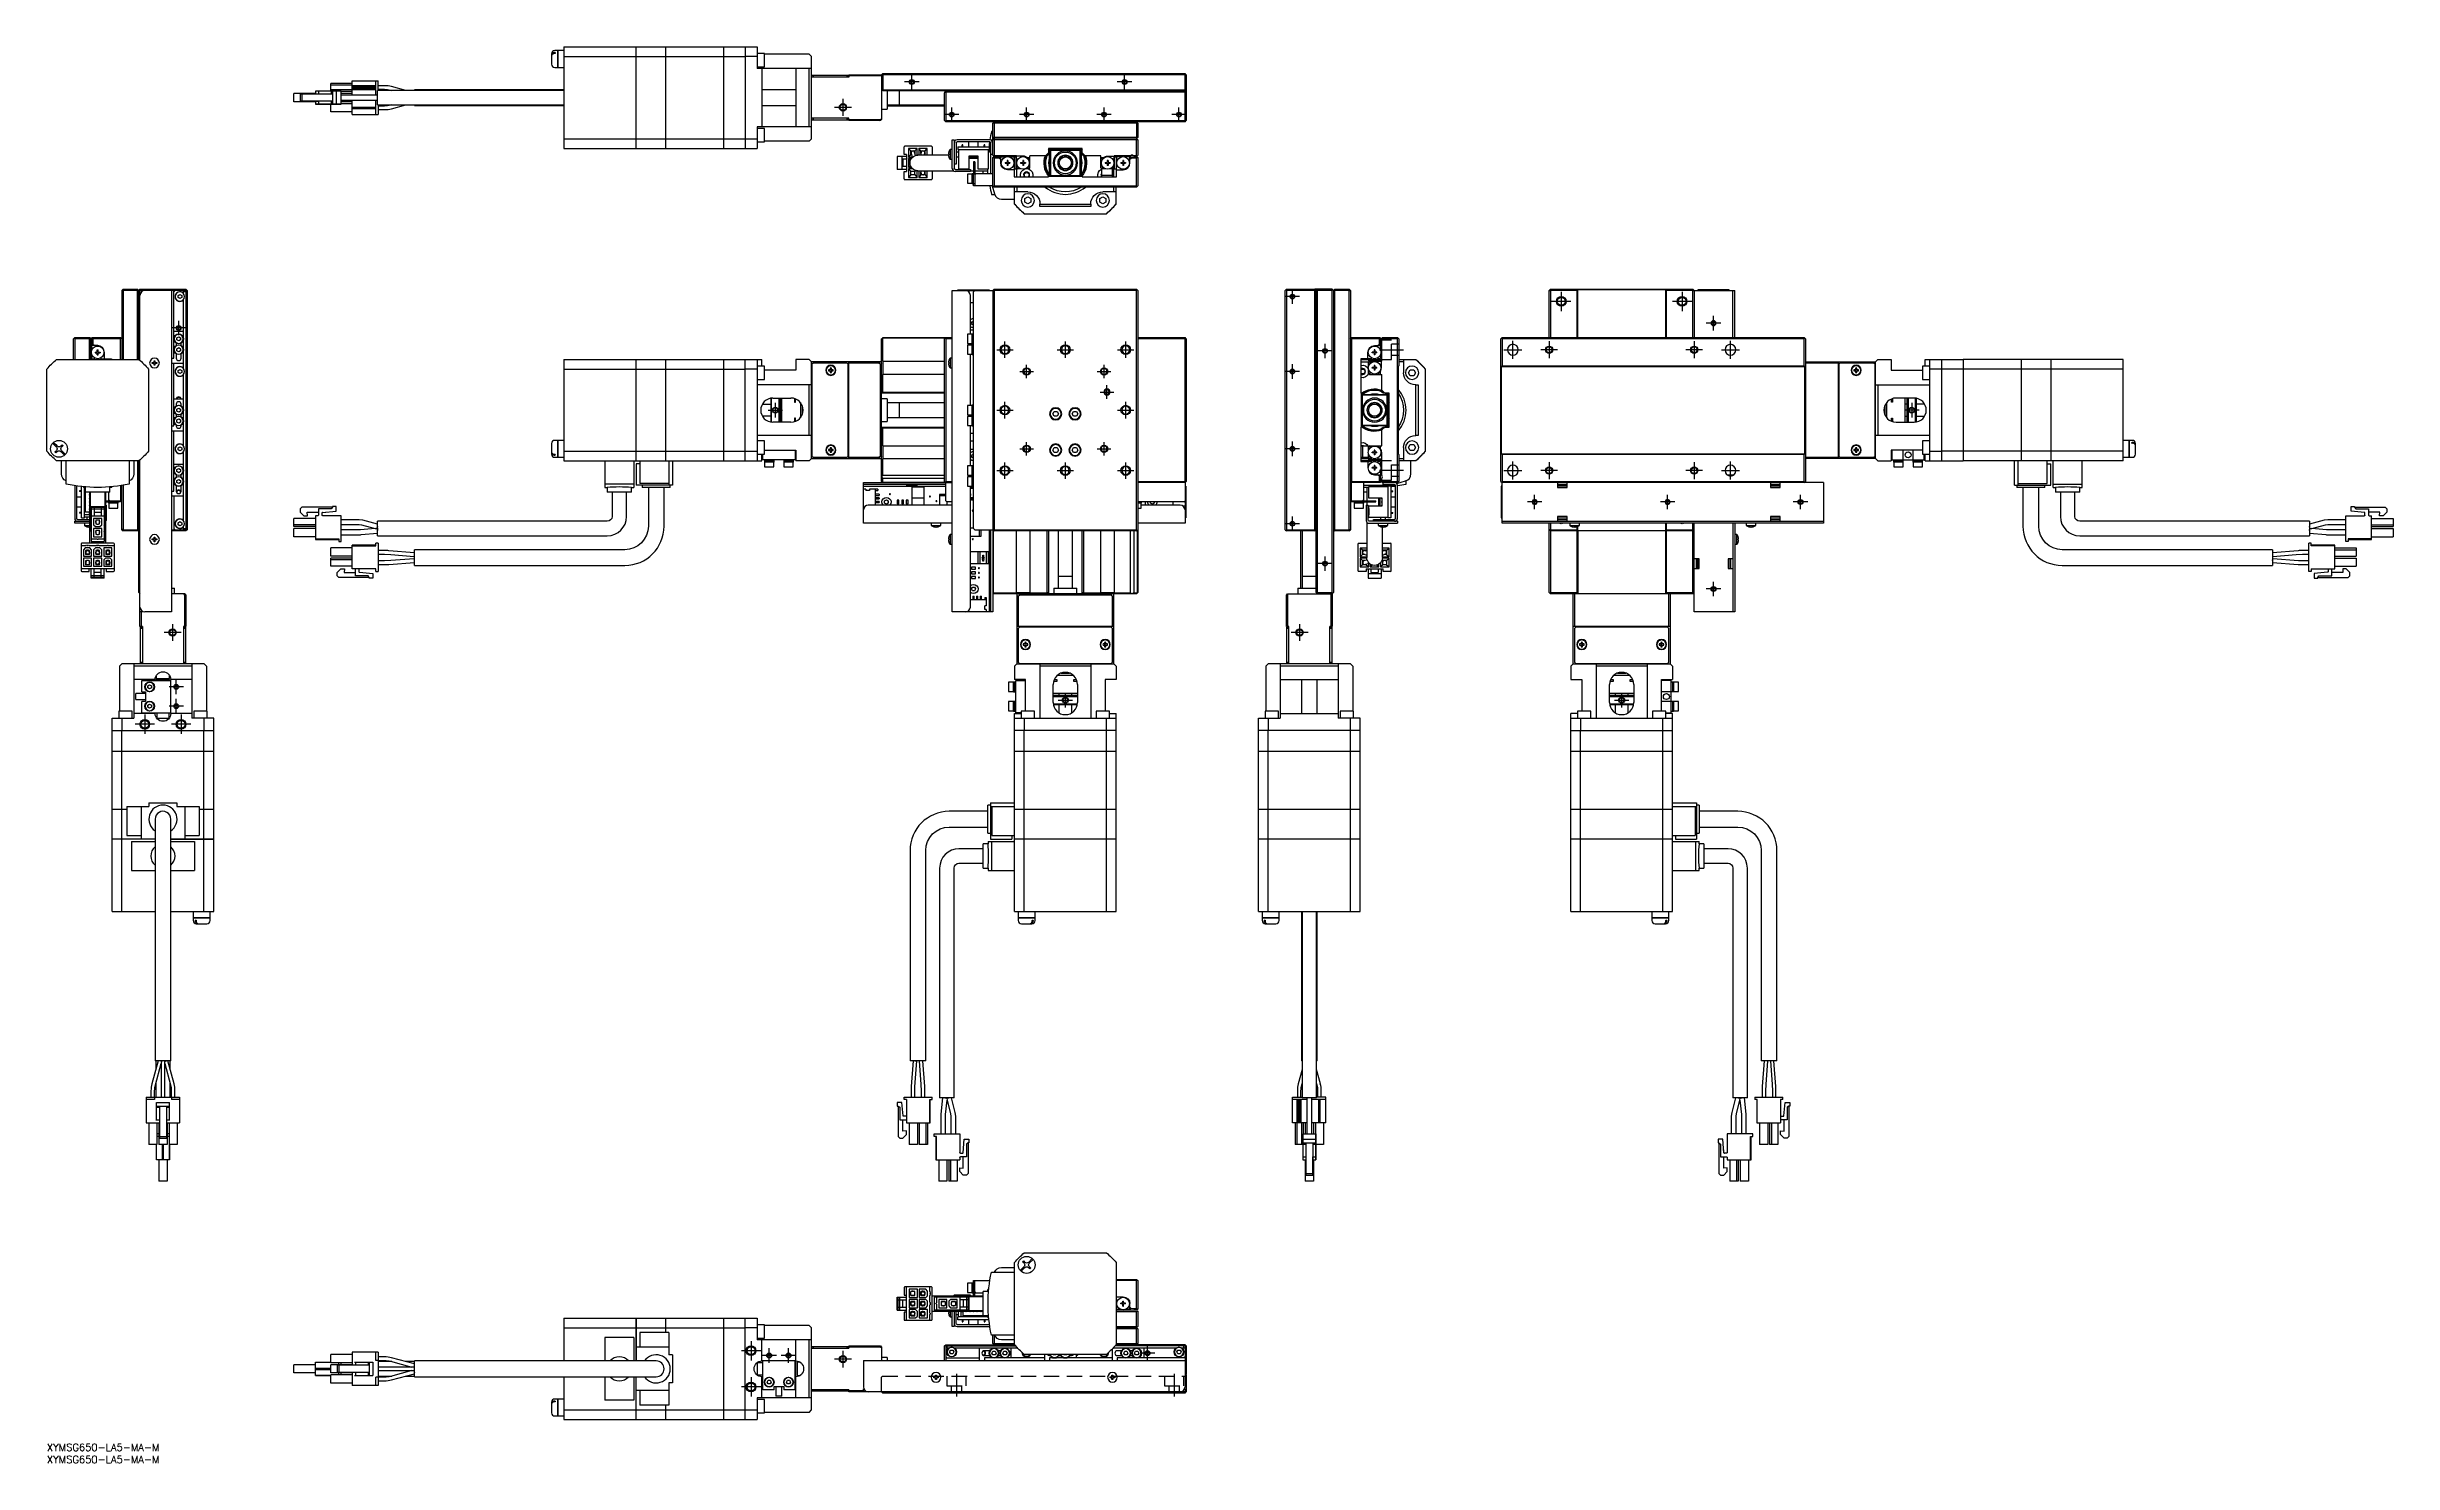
# Model space of a CAD drawing. Extents: x 0 to 971, y -8 to 578.
import ezdxf

# ---------------------------------------------------------------- set-up
doc = ezdxf.new("R2010")
doc.units = 0
doc.header["$LTSCALE"] = 0.5
doc.linetypes.add('CENTER', pattern=[50.8, 31.75, -6.35, 6.35, -6.35])
doc.linetypes.add('DASHED', pattern=[19.05, 12.7, -6.35])
for name, color, linetype in [('MSM_CENTER', 1, 'CENTER'), ('MSM_CONTINUOUS', 7, 'CONTINUOUS'), ('MSM_DASHED', 4, 'DASHED'), ('MSM_NARROW', 5, 'CONTINUOUS'), ('MSM_PART_NUMBER', 7, 'CONTINUOUS')]:
    doc.layers.add(name, color=color, linetype=linetype)
doc.styles.get("Standard").update_dxf_attribs({"font": 'txt.shx', "height": 1, "bigfont": 'bigfont.shx'})

msp = doc.modelspace()

# ---------------------------------------------------------------- texts
at = {"layer": 'MSM_PART_NUMBER'}
for p in [(0, -3), (0, -8)]:
    msp.add_text('XYMSG650-LA5-MA-M', height=3, dxfattribs=at).set_placement(p)

# ---------------------------------------------------------------- linework, layer by layer
at = {"layer": 'MSM_CENTER'}
for p, q in [((360.78, 563.49), (354.78, 563.49)), ((357.78, 560.49), (357.78, 566.49)), ((448.78, 563.49), (442.78, 563.49)), ((445.78, 560.49), (445.78, 566.49)), ((329.28, 556.49), (329.28, 549.49)), ((332.78, 552.99), (325.78, 552.99)), ((377.28, 549.99), (371.28, 549.99)), ((374.28, 546.99), (374.28, 552.99)), ((408.28, 549.99), (402.28, 549.99)), ((405.28, 546.99), (405.28, 552.99)), ((440.28, 549.99), (434.28, 549.99)), ((437.28, 546.99), (437.28, 552.99)), ((471.28, 549.99), (465.28, 549.99)), ((468.28, 546.99), (468.28, 552.99)), ((515.2, 471.69), (515.2, 477.69)), ((626.41, 476.69), (626.41, 468.69)), ((676.41, 476.69), (676.41, 468.69)), ((518.2, 474.69), (512.2, 474.69)), ((630.41, 472.69), (622.41, 472.69)), ((680.41, 472.69), (672.41, 472.69)), ((689.41, 460.69), (689.41, 466.69)), ((57.5, 461.69), (51.5, 461.69)), ((54.5, 458.69), (54.5, 464.69)), ((606.41, 448.99), (606.41, 456.39)), ((621.41, 456.19), (621.41, 449.19)), ((681.41, 456.19), (681.41, 449.19)), ((692.41, 463.69), (686.41, 463.69)), ((696.41, 448.99), (696.41, 456.39)), ((392.88, 452.69), (399.68, 452.69)), ((396.28, 449.29), (396.28, 456.09)), ((405.28, 440.89), (405.28, 446.49)), ((417.88, 452.69), (424.68, 452.69)), ((421.28, 449.29), (421.28, 456.09)), ((437.28, 440.89), (437.28, 446.49)), ((442.88, 452.69), (449.68, 452.69)), ((446.28, 449.29), (446.28, 456.09)), ((515.2, 440.69), (515.2, 446.69)), ((531.7, 452.19), (525.7, 452.19)), ((528.7, 449.19), (528.7, 455.19)), ((551.2, 452.69), (561.2, 452.69)), ((602.71, 452.69), (610.11, 452.69)), ((624.91, 452.69), (617.91, 452.69)), ((684.91, 452.69), (677.91, 452.69)), ((692.71, 452.69), (700.11, 452.69)), ((402.48, 443.69), (408.08, 443.69)), ((434.48, 443.69), (440.08, 443.69)), ((438.48, 432.39), (438.48, 437.99)), ((518.2, 443.69), (512.2, 443.69)), ((298.29, 427.69), (304.29, 427.69)), ((301.29, 430.69), (301.29, 424.69)), ((392.88, 427.69), (399.68, 427.69)), ((396.28, 424.29), (396.28, 431.09)), ((435.68, 435.19), (441.28, 435.19)), ((442.88, 427.69), (449.68, 427.69)), ((446.28, 424.29), (446.28, 431.09)), ((774.41, 427.69), (768.41, 427.69)), ((771.41, 430.69), (771.41, 424.69)), ((402.48, 411.69), (408.08, 411.69)), ((405.28, 408.89), (405.28, 414.49)), ((434.48, 411.69), (440.08, 411.69)), ((437.28, 408.89), (437.28, 414.49)), ((518.2, 411.69), (512.2, 411.69)), ((515.2, 408.69), (515.2, 414.69)), ((392.88, 402.69), (399.68, 402.69)), ((396.28, 399.29), (396.28, 406.09)), ((417.88, 402.69), (424.68, 402.69)), ((421.28, 399.29), (421.28, 406.09)), ((442.88, 402.69), (449.68, 402.69)), ((446.28, 399.29), (446.28, 406.09)), ((561.2, 402.69), (551.2, 402.69)), ((602.71, 402.69), (610.11, 402.69)), ((606.41, 398.99), (606.41, 406.39)), ((624.91, 402.69), (617.91, 402.69)), ((621.41, 406.19), (621.41, 399.19)), ((684.91, 402.69), (677.91, 402.69)), ((681.41, 406.19), (681.41, 399.19)), ((692.71, 402.69), (700.11, 402.69)), ((696.41, 398.99), (696.41, 406.39)), ((618.41, 389.69), (612.41, 389.69)), ((615.41, 386.69), (615.41, 392.69)), ((673.41, 389.69), (667.41, 389.69)), ((670.41, 386.69), (670.41, 392.69)), ((728.41, 389.69), (722.41, 389.69)), ((725.41, 386.69), (725.41, 392.69)), ((518.2, 380.69), (512.2, 380.69)), ((515.2, 377.69), (515.2, 383.69)), ((531.7, 364.19), (525.7, 364.19)), ((528.7, 361.19), (528.7, 367.19)), ((692.41, 353.69), (686.41, 353.69)), ((689.41, 350.69), (689.41, 356.69)), ((55.5, 335.69), (48.5, 335.69)), ((52, 339.19), (52, 332.19)), ((521.7, 335.69), (514.7, 335.69)), ((518.2, 339.19), (518.2, 332.19)), ((56.5, 313.19), (50.5, 313.19)), ((53.5, 310.19), (53.5, 316.19)), ((421.28, 304.69), (421.28, 310.69)), ((651.41, 304.69), (651.41, 310.69)), ((40.5, 301.69), (40.5, 293.69)), ((56.5, 305.19), (50.5, 305.19)), ((53.5, 302.19), (53.5, 308.19)), ((55.5, 301.69), (55.5, 293.69)), ((418.28, 307.69), (424.28, 307.69)), ((648.41, 307.69), (654.41, 307.69)), ((44.5, 297.69), (36.5, 297.69)), ((59.5, 297.69), (51.5, 297.69)), ((291.28, 42.5), (291.28, 34.5)), ((298.78, 33.5), (298.78, 39.5)), ((306.78, 33.5), (306.78, 39.5)), ((455.28, 34.5), (455.28, 40.5)), ((295.28, 38.5), (287.28, 38.5)), ((301.78, 36.5), (295.78, 36.5)), ((309.78, 36.5), (303.78, 36.5)), ((332.78, 35), (325.78, 35)), ((329.28, 38.5), (329.28, 31.5)), ((458.28, 37.5), (452.28, 37.5)), ((295.28, 23.5), (287.28, 23.5)), ((291.28, 27.5), (291.28, 19.5)), ((376.28, 29), (376.28, 19.5)), ((466.28, 29), (466.28, 19.5))]:
    msp.add_line(p, q, dxfattribs=at)
at = {"layer": 'MSM_CONTINUOUS'}
for p, q in [((208.78, 575.19), (208.78, 570.79)), ((211.23, 576.49), (210.08, 576.49)), ((210.28, 575.64), (210.08, 575.64)), ((210.28, 575.28), (210.08, 575.28)), ((210.28, 575.64), (210.28, 575.28)), ((211.23, 576.49), (211.23, 569.49)), ((211.28, 576.44), (211.23, 576.44)), ((213.78, 576.49), (211.28, 576.49)), ((211.28, 576.49), (211.28, 569.49)), ((213.78, 577.99), (213.78, 535.99)), ((213.78, 577.99), (243.73, 577.99)), ((213.78, 573.96), (243.73, 573.96)), ((243.73, 535.99), (243.73, 577.99)), ((243.73, 577.94), (243.78, 577.94)), ((243.73, 573.71), (243.78, 573.71)), ((243.78, 535.99), (243.78, 577.99)), ((243.78, 577.99), (256.03, 577.99)), ((243.78, 573.96), (256.03, 573.96)), ((256.03, 535.99), (256.03, 577.99)), ((256.03, 577.94), (256.08, 577.94)), ((256.03, 573.71), (256.08, 573.71)), ((256.08, 535.99), (256.08, 577.99)), ((256.08, 577.99), (280.03, 577.99)), ((256.08, 573.96), (280.03, 573.96)), ((280.03, 535.99), (280.03, 577.99)), ((280.03, 577.94), (280.08, 577.94)), ((280.03, 573.71), (280.08, 573.71)), ((280.08, 535.99), (280.08, 577.99)), ((280.08, 577.99), (293.78, 577.99)), ((280.08, 573.96), (288.78, 573.96)), ((288.78, 577.99), (288.78, 535.99)), ((293.78, 573.99), (288.78, 573.99)), ((293.78, 577.99), (293.78, 568.99)), ((296.78, 575.24), (293.78, 575.24)), ((296.78, 569.74), (296.78, 575.24)), ((315.28, 574.99), (296.78, 574.99)), ((316.28, 573.99), (315.28, 574.99)), ((316.28, 539.99), (316.28, 573.99)), ((126.33, 557.99), (126.33, 563.89)), ((126.33, 563.89), (137.03, 563.89)), ((136.03, 557.99), (136.03, 563.89)), ((137.03, 559.99), (137.03, 563.89)), ((210.08, 569.49), (211.23, 569.49)), ((211.23, 569.54), (211.28, 569.54)), ((211.28, 569.49), (213.78, 569.49)), ((293.78, 569.74), (296.78, 569.74)), ((316.28, 568.99), (293.78, 568.99)), ((295.78, 568.99), (295.78, 544.99)), ((309.78, 568.99), (309.78, 544.99)), ((315.28, 544.99), (315.28, 568.99)), ((331.78, 565.49), (316.28, 565.49)), ((316.48, 565.49), (316.48, 566.29)), ((316.48, 566.29), (331.48, 566.29)), ((316.98, 566.29), (316.98, 565.49)), ((330.98, 565.49), (330.98, 566.29)), ((331.48, 566.29), (331.48, 565.49)), ((331.78, 566.49), (331.78, 565.49)), ((331.78, 566.49), (345.28, 566.49)), ((345.28, 565.99), (331.78, 565.99)), ((345.28, 566.49), (345.53, 566.74)), ((345.28, 566.49), (345.28, 547.99)), ((345.78, 566.99), (345.53, 566.74)), ((345.53, 566.74), (345.78, 566.49)), ((345.78, 566.99), (470.78, 566.99)), ((345.78, 566.49), (345.78, 560.19)), ((470.78, 566.49), (345.78, 566.49)), ((471.03, 566.74), (470.78, 566.99)), ((470.78, 566.49), (471.03, 566.74)), ((470.78, 560.19), (470.78, 566.49)), ((471.03, 566.74), (471.28, 566.49)), ((471.28, 566.49), (471.28, 559.29)), ((111.08, 558.69), (102.18, 558.69)), ((102.18, 555.29), (102.18, 558.69)), ((111.08, 555.29), (102.18, 555.29)), ((111.08, 555.29), (102.18, 555.29)), ((111.08, 555.29), (102.18, 555.29)), ((105.48, 558.49), (104.78, 558.49)), ((104.78, 558.49), (104.78, 555.49)), ((104.78, 555.49), (106.28, 555.49)), ((105.48, 555.49), (104.78, 555.49)), ((105.48, 558.49), (105.48, 555.49)), ((118.08, 558.49), (105.48, 558.49)), ((118.08, 555.49), (105.48, 555.49)), ((106.28, 555.49), (107.78, 555.49)), ((107.65, 555.49), (112.33, 555.49)), ((107.78, 555.49), (107.65, 555.49)), ((111.08, 559.69), (111.08, 558.49)), ((112.03, 559.69), (111.08, 559.69)), ((111.08, 555.49), (111.08, 554.29)), ((112.03, 554.29), (111.08, 554.29)), ((111.08, 554.29), (120.78, 554.29)), ((112.33, 559.69), (112.03, 559.69)), ((112.03, 555.49), (112.33, 555.49)), ((112.33, 554.29), (112.03, 554.29)), ((112.33, 559.69), (112.33, 558.49)), ((117.58, 559.69), (112.33, 559.69)), ((117.58, 555.49), (112.33, 555.49)), ((112.33, 555.49), (112.33, 554.29)), ((117.58, 554.29), (112.33, 554.29)), ((113.83, 554.29), (114.02, 554.29)), ((114.13, 554.29), (113.83, 554.29)), ((114.02, 554.29), (119.58, 554.29)), ((121.78, 554.29), (114.13, 554.29)), ((117.43, 559.69), (117.43, 562.89)), ((126.33, 562.89), (117.43, 562.89)), ((126.33, 562.14), (117.43, 562.14)), ((126.33, 560.24), (117.43, 560.24)), ((117.43, 551.09), (117.43, 554.29)), ((117.58, 559.69), (117.58, 558.49)), ((118.08, 559.69), (117.58, 559.69)), ((118.08, 555.49), (117.58, 555.49)), ((117.58, 555.49), (117.58, 554.29)), ((118.08, 554.29), (117.58, 554.29)), ((119.58, 559.69), (118.08, 559.69)), ((118.08, 559.69), (118.08, 554.29)), ((119.58, 554.29), (118.08, 554.29)), ((119.58, 559.69), (119.58, 554.29)), ((121.78, 559.69), (119.58, 559.69)), ((120.78, 554.29), (121.78, 554.29)), ((121.78, 554.29), (121.78, 559.69)), ((126.33, 559.49), (121.78, 559.49)), ((126.33, 558.69), (121.78, 558.69)), ((129.14, 557.99), (121.78, 557.99)), ((121.78, 555.99), (129.14, 555.99)), ((121.78, 555.99), (129.69, 555.99)), ((126.33, 555.29), (121.78, 555.29)), ((126.33, 554.49), (121.78, 554.49)), ((126.33, 561.99), (136.03, 561.99)), ((126.33, 561.49), (136.03, 561.49)), ((126.33, 561.44), (136.03, 561.44)), ((126.33, 560.94), (136.03, 560.94)), ((126.33, 560.89), (136.03, 560.89)), ((126.33, 560.39), (136.03, 560.39)), ((126.33, 550.09), (126.33, 555.99)), ((130.4, 557.99), (129.14, 557.99)), ((129.14, 555.99), (130.4, 555.99)), ((129.69, 555.99), (129.88, 555.99)), ((129.88, 555.99), (136.78, 555.99)), ((136.78, 557.99), (130.4, 557.99)), ((130.4, 555.99), (136.78, 555.99)), ((136.03, 550.09), (136.03, 555.99)), ((136.78, 553.99), (136.78, 559.99)), ((213.78, 559.99), (136.78, 559.99)), ((136.78, 553.99), (213.78, 553.99)), ((139.66, 561.94), (137.03, 561.94)), ((137.03, 560.44), (139.66, 560.44)), ((137.03, 553.99), (137.03, 550.09)), ((139.67, 553.54), (137.03, 553.54)), ((142.16, 560.11), (142.61, 559.99)), ((142.61, 553.99), (142.16, 553.87)), ((148.4, 559.99), (142.55, 561.56)), ((142.55, 552.42), (148.4, 553.99)), ((152.03, 559.99), (152.03, 560.24)), ((213.78, 560.24), (152.03, 560.24)), ((152.03, 553.74), (152.03, 553.99)), ((152.03, 553.74), (213.78, 553.74)), ((309.78, 560.2), (295.78, 560.2)), ((295.78, 553.78), (309.78, 553.78)), ((345.28, 560.39), (345.63, 560.04)), ((345.78, 560.19), (345.63, 560.04)), ((345.63, 560.04), (345.78, 559.89)), ((471.28, 559.99), (345.68, 559.99)), ((345.78, 560.19), (470.78, 560.19)), ((345.78, 559.89), (372.68, 559.89)), ((347.58, 559.89), (347.58, 552.24)), ((347.58, 553.99), (371.28, 553.99)), ((371.28, 553.49), (347.58, 553.49)), ((352.58, 559.89), (352.58, 553.99)), ((371.28, 558.99), (371.78, 559.49)), ((371.28, 547.49), (371.28, 558.99)), ((371.38, 559.09), (371.38, 559.29)), ((372.38, 559.59), (371.68, 559.59)), ((371.68, 559.39), (371.78, 559.29)), ((371.78, 559.49), (470.78, 559.49)), ((371.78, 559.29), (371.78, 547.49)), ((470.78, 559.29), (371.78, 559.29)), ((372.68, 559.49), (372.68, 559.89)), ((469.88, 559.79), (471.28, 559.79)), ((469.88, 559.49), (469.88, 559.79)), ((470.88, 559.59), (470.18, 559.59)), ((470.98, 559.99), (470.78, 560.19)), ((470.78, 559.49), (471.28, 558.99)), ((470.78, 559.29), (470.88, 559.39)), ((470.78, 547.49), (470.78, 559.29)), ((471.18, 559.29), (471.18, 559.09)), ((471.28, 559.29), (471.18, 559.19)), ((471.28, 558.99), (471.28, 547.49)), ((126.33, 551.09), (117.43, 551.09)), ((126.33, 553.04), (136.03, 553.04)), ((126.33, 552.54), (136.03, 552.54)), ((126.33, 550.09), (137.03, 550.09)), ((137.03, 552.04), (139.67, 552.04)), ((316.28, 544.99), (293.78, 544.99)), ((293.78, 544.99), (293.78, 535.99)), ((296.78, 544.24), (293.78, 544.24)), ((296.78, 538.74), (296.78, 544.24)), ((331.78, 548.49), (316.28, 548.49)), ((316.48, 547.69), (316.48, 548.49)), ((331.48, 547.69), (316.48, 547.69)), ((316.98, 548.49), (316.98, 547.69)), ((330.98, 547.69), (330.98, 548.49)), ((331.48, 548.49), (331.48, 547.69)), ((331.78, 547.49), (331.78, 548.49)), ((331.78, 547.99), (344.67, 547.99)), ((344.78, 547.49), (331.78, 547.49)), ((344.17, 547.49), (344.67, 547.99)), ((344.67, 547.99), (345.28, 548.3)), ((345.28, 547.99), (344.78, 547.49)), ((345.28, 552.24), (347.58, 552.24)), ((371.53, 547.24), (371.28, 547.49)), ((371.78, 547.49), (371.53, 547.24)), ((371.53, 547.24), (371.78, 546.99)), ((371.78, 547.49), (470.78, 547.49)), ((470.78, 546.99), (371.78, 546.99)), ((391.28, 546.49), (391.78, 546.99)), ((391.28, 540.49), (391.28, 546.49)), ((451.28, 546.49), (391.28, 546.49)), ((391.78, 546.49), (391.99, 546.99)), ((391.78, 546.49), (391.78, 539.99)), ((403.13, 546.69), (402.83, 546.99)), ((403.13, 546.69), (439.43, 546.69)), ((405.36, 546.69), (405.78, 546.94)), ((405.78, 546.94), (406.21, 546.69)), ((436.36, 546.69), (436.78, 546.94)), ((436.78, 546.94), (437.21, 546.69)), ((439.73, 546.99), (439.43, 546.69)), ((450.58, 546.99), (450.78, 546.49)), ((450.78, 546.99), (451.28, 546.49)), ((450.78, 546.49), (450.78, 539.99)), ((451.28, 546.49), (451.28, 540.49)), ((471.03, 547.24), (470.78, 547.49)), ((470.78, 546.99), (471.28, 547.49)), ((213.78, 540.02), (243.73, 540.02)), ((213.78, 535.99), (243.73, 535.99)), ((243.73, 540.28), (243.78, 540.28)), ((243.73, 536.04), (243.78, 536.04)), ((243.78, 540.02), (256.03, 540.02)), ((243.78, 535.99), (256.03, 535.99)), ((256.03, 540.28), (256.08, 540.28)), ((256.03, 536.04), (256.08, 536.04)), ((256.08, 540.02), (280.03, 540.02)), ((256.08, 535.99), (280.03, 535.99)), ((280.03, 540.28), (280.08, 540.28)), ((280.03, 536.04), (280.08, 536.04)), ((280.08, 540.02), (288.78, 540.02)), ((280.08, 535.99), (293.78, 535.99)), ((288.78, 539.99), (293.78, 539.99)), ((293.78, 538.74), (296.78, 538.74)), ((315.28, 538.99), (296.78, 538.99)), ((315.28, 538.99), (316.28, 539.99)), ((354.58, 533.49), (354.58, 536.59)), ((365.88, 536.89), (354.88, 536.89)), ((360.03, 535.99), (356.38, 535.99)), ((356.38, 535.99), (356.38, 532.39)), ((357.33, 534.94), (356.38, 535.99)), ((357.33, 534.94), (359.08, 534.94)), ((357.33, 533.44), (357.33, 534.94)), ((357.49, 533.99), (357.97, 532.27)), ((358.71, 534.94), (359.08, 534.57)), ((359.3, 533.09), (358.93, 534.39)), ((359.08, 534.94), (360.03, 535.99)), ((359.08, 534.94), (359.08, 533.85)), ((360.03, 533.23), (360.03, 535.99)), ((360.63, 535.99), (360.63, 533.24)), ((361.53, 534.94), (360.63, 535.99)), ((364.18, 535.99), (360.63, 535.99)), ((361.69, 534.41), (361.35, 533.24)), ((361.53, 533.88), (361.53, 534.94)), ((361.53, 534.94), (363.28, 534.94)), ((362.91, 534.94), (363.28, 534.57)), ((362.91, 533.24), (363.13, 533.98)), ((363.28, 533.82), (362.99, 533.53)), ((363.28, 534.94), (364.18, 535.99)), ((363.28, 533.44), (363.28, 534.94)), ((364.18, 533.24), (364.18, 535.99)), ((366.18, 536.59), (366.18, 533.24)), ((373.03, 534.44), (373.03, 534.42)), ((373.59, 535.49), (373.59, 531.49)), ((374.48, 535.49), (373.59, 535.49)), ((374.48, 527.69), (374.48, 539.49)), ((374.48, 539.49), (375.28, 539.49)), ((375.28, 539.49), (375.28, 527.79)), ((376.08, 538.29), (376.08, 529.49)), ((377.03, 534.49), (376.08, 534.49)), ((390.08, 539.49), (376.48, 539.49)), ((390.08, 538.69), (376.48, 538.69)), ((376.78, 536.69), (376.78, 535.49)), ((376.78, 536.69), (389.78, 536.69)), ((376.78, 535.49), (389.78, 535.49)), ((377.03, 535.49), (377.03, 527.49)), ((378.66, 536.69), (378.66, 537.49)), ((378.91, 537.49), (378.66, 537.49)), ((378.91, 536.69), (378.91, 537.49)), ((381.28, 538.69), (381.28, 536.69)), ((385.28, 536.69), (385.28, 538.69)), ((387.66, 536.69), (387.66, 537.49)), ((387.91, 537.49), (387.66, 537.49)), ((387.91, 536.69), (387.91, 537.49)), ((389.53, 527.49), (389.53, 535.49)), ((389.78, 536.69), (389.78, 535.49)), ((389.98, 535.81), (389.78, 535.81)), ((389.98, 534.49), (389.98, 538.49)), ((390.43, 538.49), (389.98, 538.49)), ((389.98, 534.49), (390.48, 534.49)), ((390.28, 538.64), (390.28, 538.49)), ((390.28, 534.49), (390.28, 525.49)), ((390.48, 533.49), (390.48, 538.29)), ((391.28, 542.99), (390.71, 542.99)), ((391.31, 540.47), (390.93, 539.15)), ((391.28, 540.49), (391.78, 539.99)), ((451.28, 540.49), (391.28, 540.49)), ((391.28, 539.49), (391.53, 539.74)), ((391.28, 533.19), (391.28, 539.49)), ((391.53, 539.74), (391.78, 539.99)), ((391.53, 539.74), (391.78, 539.49)), ((391.78, 539.99), (450.78, 539.99)), ((391.78, 539.49), (391.78, 532.99)), ((450.78, 539.49), (391.78, 539.49)), ((403.18, 539.69), (402.88, 539.99)), ((403.18, 539.69), (439.38, 539.69)), ((413.08, 532.99), (414.28, 534.2)), ((428.28, 535.99), (414.28, 535.99)), ((414.28, 535.99), (414.28, 533.49)), ((414.78, 534.69), (415.58, 535.49)), ((414.78, 525.29), (414.78, 534.69)), ((415.08, 534.99), (415.08, 524.99)), ((427.28, 535.19), (415.28, 535.19)), ((415.58, 535.49), (426.98, 535.49)), ((426.98, 535.49), (427.28, 535.19)), ((427.28, 535.19), (427.78, 534.69)), ((427.48, 524.99), (427.48, 534.99)), ((427.78, 534.69), (427.78, 525.29)), ((428.28, 533.49), (428.28, 535.99)), ((428.28, 534.2), (429.49, 532.99)), ((439.68, 539.99), (439.38, 539.69)), ((451.28, 540.49), (450.78, 539.99)), ((450.78, 539.99), (451.28, 539.49)), ((450.78, 539.49), (451.03, 539.74)), ((450.78, 532.99), (450.78, 539.49)), ((451.28, 539.49), (451.28, 533.19)), ((355.58, 532.69), (351.78, 532.69)), ((351.78, 532.69), (351.78, 527.29)), ((355.58, 527.29), (351.78, 527.29)), ((353.7, 532.69), (353.7, 527.29)), ((355.58, 531.49), (354.08, 531.49)), ((354.08, 531.49), (354.08, 528.49)), ((355.58, 528.49), (354.08, 528.49)), ((355.58, 533.49), (354.58, 533.49)), ((354.58, 523.39), (354.58, 526.49)), ((354.58, 526.49), (355.58, 526.49)), ((355.58, 533.49), (355.58, 526.49)), ((357.33, 533.44), (356.38, 532.39)), ((356.38, 532.39), (357.93, 532.39)), ((357.58, 531.79), (356.38, 531.79)), ((357.17, 530.92), (356.38, 531.79)), ((356.38, 531.79), (356.38, 528.19)), ((357.17, 529.06), (356.38, 528.19)), ((356.38, 528.19), (357.58, 528.19)), ((358.09, 527.59), (356.38, 527.59)), ((357.33, 526.54), (356.38, 527.59)), ((356.38, 527.59), (356.38, 523.99)), ((357.33, 525.04), (356.38, 523.99)), ((357.64, 533.44), (357.33, 533.44)), ((357.33, 526.54), (359.08, 526.54)), ((357.33, 525.04), (357.33, 526.54)), ((359.08, 525.04), (357.33, 525.04)), ((358.71, 526.54), (359.08, 526.17)), ((359.08, 525.42), (358.71, 525.04)), ((359.08, 526.54), (359.38, 526.87)), ((359.08, 525.04), (359.08, 526.54)), ((359.08, 525.04), (360.03, 523.99)), ((359.25, 533.26), (359.38, 533.11)), ((360.03, 523.99), (360.03, 526.75)), ((372.9, 533.24), (360.28, 533.24)), ((360.28, 526.74), (374.95, 526.74)), ((360.63, 526.74), (360.63, 523.99)), ((361.53, 525.04), (360.63, 523.99)), ((361.35, 526.74), (361.69, 525.58)), ((361.53, 525.04), (361.53, 526.11)), ((363.28, 525.04), (361.53, 525.04)), ((363.13, 526.01), (362.91, 526.74)), ((363.28, 525.42), (362.91, 525.04)), ((362.97, 533.44), (363.28, 533.44)), ((363.28, 526.54), (362.97, 526.54)), ((362.99, 526.46), (363.28, 526.17)), ((363.28, 533.44), (363.46, 533.24)), ((363.28, 526.54), (363.46, 526.74)), ((363.28, 525.04), (363.28, 526.54)), ((363.28, 525.04), (364.18, 523.99)), ((364.18, 523.99), (364.18, 526.74)), ((366.18, 526.74), (366.18, 523.39)), ((372.9, 533.69), (373.03, 533.69)), ((373.03, 533.29), (372.9, 533.29)), ((373.03, 533.69), (373.03, 533.29)), ((373.03, 532.56), (373.03, 532.54)), ((373.59, 531.49), (374.48, 531.49)), ((376.08, 529.49), (375.28, 529.49)), ((381.98, 526.49), (375.68, 526.49)), ((375.78, 527.29), (381.98, 527.29)), ((376.08, 532.49), (377.03, 532.49)), ((377.03, 527.49), (381.53, 527.49)), ((380.78, 525.39), (380.78, 521.59)), ((382.78, 525.39), (380.78, 525.39)), ((381.53, 527.49), (381.53, 532.99)), ((381.53, 532.99), (385.03, 532.99)), ((385.03, 532.29), (381.53, 532.29)), ((385.03, 531.79), (381.53, 531.79)), ((381.98, 527.29), (381.98, 526.49)), ((381.98, 526.74), (383.28, 526.74)), ((382.78, 521.49), (382.78, 525.49)), ((391.28, 525.49), (382.78, 525.49)), ((383.78, 530.49), (383.28, 530.49)), ((383.28, 530.49), (383.28, 525.49)), ((383.28, 521.49), (383.28, 525.49)), ((383.78, 530.49), (383.78, 520.49)), ((383.78, 526.74), (389.28, 526.74)), ((383.78, 524.99), (384.28, 525.49)), ((385.03, 532.99), (385.03, 527.49)), ((385.03, 527.49), (386.03, 527.49)), ((386.03, 527.49), (386.03, 527.59)), ((386.03, 527.59), (388.53, 527.59)), ((386.83, 527.59), (386.83, 527.49)), ((386.83, 527.49), (387.73, 527.49)), ((387.21, 527.59), (387.21, 527.49)), ((387.28, 525.49), (387.28, 526.74)), ((387.36, 527.59), (387.36, 527.49)), ((387.73, 527.59), (387.73, 527.49)), ((388.53, 527.49), (388.53, 527.59)), ((388.53, 527.49), (389.53, 527.49)), ((389.28, 525.49), (389.28, 527.49)), ((391.28, 533.49), (390.48, 533.49)), ((391.48, 532.99), (391.28, 533.19)), ((391.28, 532.29), (391.38, 532.39)), ((391.28, 520.49), (391.28, 532.29)), ((391.48, 532.49), (391.38, 532.39)), ((391.38, 532.39), (391.78, 531.99)), ((401.08, 532.99), (391.48, 532.99)), ((391.48, 532.49), (396.67, 532.49)), ((391.78, 531.99), (391.78, 520.49)), ((394.08, 531.99), (391.78, 531.99)), ((394.58, 532.35), (394.08, 531.99)), ((394.08, 531.99), (394.58, 531.49)), ((394.58, 529.99), (394.58, 532.49)), ((396.38, 530.14), (397.18, 530.14)), ((396.38, 530.14), (396.38, 529.85)), ((396.38, 529.85), (397.18, 529.85)), ((396.91, 530.14), (396.91, 529.85)), ((397.53, 530.99), (397.24, 530.99)), ((397.24, 530.99), (397.24, 530.2)), ((397.24, 530.46), (397.53, 530.46)), ((397.24, 529.79), (397.24, 528.99)), ((397.24, 529.52), (397.53, 529.52)), ((397.53, 528.99), (397.24, 528.99)), ((400.08, 527.19), (397.38, 527.19)), ((397.53, 530.99), (397.53, 530.2)), ((397.53, 529.79), (397.53, 528.99)), ((397.59, 530.14), (398.38, 530.14)), ((397.59, 529.85), (398.38, 529.85)), ((397.85, 529.85), (397.85, 530.14)), ((398.1, 532.49), (399.78, 532.49)), ((398.38, 530.14), (398.38, 529.85)), ((399.71, 528.67), (400.08, 528.45)), ((400.08, 532.19), (399.78, 532.49)), ((400.08, 531.54), (399.95, 531.46)), ((400.08, 532.19), (400.08, 531.54)), ((400.08, 528.45), (400.08, 524.29)), ((400.08, 524.29), (414.28, 524.29)), ((400.28, 524.29), (400.28, 532.99)), ((400.28, 532.49), (400.88, 532.49)), ((400.28, 527.49), (400.88, 527.49)), ((400.88, 527.49), (400.88, 532.49)), ((401.08, 531.54), (401.08, 532.99)), ((403.78, 532.79), (401.08, 532.79)), ((401.46, 531.32), (401.08, 531.54)), ((401.08, 528.45), (401.22, 528.53)), ((401.08, 527.99), (401.08, 528.45)), ((401.08, 527.99), (402.12, 527.99)), ((401.08, 527.99), (401.58, 527.49)), ((401.28, 531.42), (401.28, 531.42)), ((401.28, 528.56), (401.28, 528.57)), ((401.28, 524.29), (401.28, 527.79)), ((403.07, 527.49), (401.58, 527.49)), ((402.78, 530.14), (403.58, 530.14)), ((402.78, 530.14), (402.78, 529.85)), ((402.78, 529.85), (403.58, 529.85)), ((403.31, 530.14), (403.31, 529.85)), ((403.93, 530.99), (403.64, 530.99)), ((403.64, 530.99), (403.64, 530.2)), ((403.64, 530.46), (403.93, 530.46)), ((403.64, 529.79), (403.64, 528.99)), ((403.64, 529.52), (403.93, 529.52)), ((403.93, 528.99), (403.64, 528.99)), ((403.93, 530.99), (403.93, 530.2)), ((403.93, 529.79), (403.93, 528.99)), ((403.99, 530.14), (404.78, 530.14)), ((403.99, 529.85), (404.78, 529.85)), ((404.25, 529.85), (404.25, 530.14)), ((406.08, 527.49), (404.5, 527.49)), ((404.78, 530.14), (404.78, 529.85)), ((405.38, 532.29), (406.58, 532.29)), ((405.45, 527.99), (406.58, 527.99)), ((406.58, 531.79), (405.93, 531.79)), ((406.08, 527.49), (406.58, 527.99)), ((413.78, 532.99), (406.58, 532.99)), ((406.58, 527.99), (406.58, 532.99)), ((414.28, 533.49), (413.78, 532.99)), ((414.28, 524.29), (414.28, 524.49)), ((414.28, 524.49), (428.28, 524.49)), ((415.58, 524.49), (414.78, 525.29)), ((415.28, 524.79), (427.28, 524.79)), ((418.12, 526.79), (418.31, 526.79)), ((418.53, 526.57), (418.31, 526.79)), ((418.53, 526.57), (418.37, 526.57)), ((418.42, 531.3), (418.48, 531.37)), ((418.48, 528.62), (418.42, 528.68)), ((418.48, 531.44), (418.48, 531.37)), ((418.48, 528.62), (418.48, 528.55)), ((418.53, 526.43), (418.53, 526.57)), ((420.22, 532.96), (420.22, 532.96)), ((420.22, 527.03), (420.22, 527.03)), ((424.26, 526.79), (424.03, 526.57)), ((424.2, 526.57), (424.03, 526.57)), ((424.03, 526.57), (424.03, 526.43)), ((424.26, 526.79), (424.45, 526.79)), ((427.28, 524.79), (426.98, 524.49)), ((427.28, 524.79), (427.48, 524.99)), ((427.78, 525.29), (427.48, 524.99)), ((428.78, 532.99), (428.28, 533.49)), ((428.28, 524.49), (428.28, 524.29)), ((428.28, 524.29), (442.48, 524.29)), ((435.98, 532.99), (428.78, 532.99)), ((435.98, 527.99), (435.98, 532.99)), ((435.98, 532.29), (437.19, 532.29)), ((436.64, 531.79), (435.98, 531.79)), ((435.98, 527.99), (437.12, 527.99)), ((435.98, 527.99), (436.48, 527.49)), ((438.07, 527.49), (436.23, 527.49)), ((436.23, 527.49), (436.23, 524.29)), ((436.23, 524.99), (440.73, 524.99)), ((437.78, 530.14), (438.58, 530.14)), ((437.78, 530.14), (437.78, 529.85)), ((437.78, 529.85), (438.58, 529.85)), ((438.31, 530.14), (438.31, 529.85)), ((438.93, 530.99), (438.64, 530.99)), ((438.64, 530.99), (438.64, 530.2)), ((438.64, 530.46), (438.93, 530.46)), ((438.64, 529.79), (438.64, 528.99)), ((438.64, 529.52), (438.93, 529.52)), ((438.93, 528.99), (438.64, 528.99)), ((438.78, 532.79), (441.48, 532.79)), ((438.93, 530.99), (438.93, 530.2)), ((438.93, 529.79), (438.93, 528.99)), ((438.99, 530.14), (439.78, 530.14)), ((438.99, 529.85), (439.78, 529.85)), ((439.25, 529.85), (439.25, 530.14)), ((440.98, 527.49), (439.5, 527.49)), ((439.78, 530.14), (439.78, 529.85)), ((440.45, 527.99), (441.48, 527.99)), ((440.73, 524.29), (440.73, 527.49)), ((440.98, 527.49), (441.48, 527.99)), ((441.48, 531.54), (441.11, 531.32)), ((441.28, 531.42), (441.28, 531.42)), ((441.28, 528.56), (441.28, 528.57)), ((441.28, 524.29), (441.28, 527.79)), ((441.35, 528.53), (441.48, 528.45)), ((451.08, 532.99), (441.48, 532.99)), ((441.48, 531.54), (441.48, 532.99)), ((441.48, 527.99), (441.48, 528.45)), ((441.68, 527.49), (441.68, 532.49)), ((441.68, 532.49), (442.28, 532.49)), ((441.68, 527.49), (442.28, 527.49)), ((442.28, 532.99), (442.28, 524.29)), ((442.78, 532.49), (442.48, 532.19)), ((442.48, 532.19), (442.48, 531.54)), ((442.62, 531.46), (442.48, 531.54)), ((442.48, 528.45), (442.86, 528.67)), ((442.48, 524.29), (442.48, 528.45)), ((442.48, 527.19), (445.18, 527.19)), ((444.47, 532.49), (442.78, 532.49)), ((444.18, 530.14), (444.98, 530.14)), ((444.18, 530.14), (444.18, 529.85)), ((444.18, 529.85), (444.98, 529.85)), ((444.71, 530.14), (444.71, 529.85)), ((445.33, 530.99), (445.04, 530.99)), ((445.04, 530.99), (445.04, 530.2)), ((445.04, 530.46), (445.33, 530.46)), ((445.04, 529.79), (445.04, 528.99)), ((445.04, 529.52), (445.33, 529.52)), ((445.33, 528.99), (445.04, 528.99)), ((445.33, 530.99), (445.33, 530.2)), ((445.33, 529.79), (445.33, 528.99)), ((445.39, 530.14), (446.18, 530.14)), ((445.39, 529.85), (446.18, 529.85)), ((445.65, 529.85), (445.65, 530.14)), ((448.22, 532.49), (445.9, 532.49)), ((446.18, 530.14), (446.18, 529.85)), ((447.98, 529.99), (447.98, 532.49)), ((448.48, 531.99), (447.98, 532.35)), ((447.98, 531.49), (448.48, 531.99)), ((450.78, 531.99), (448.48, 531.99)), ((449.55, 532.49), (451.08, 532.49)), ((450.78, 531.99), (451.18, 532.39)), ((450.78, 520.49), (450.78, 531.99)), ((451.28, 533.19), (451.08, 532.99)), ((451.18, 532.39), (451.08, 532.49)), ((451.18, 532.39), (451.28, 532.29)), ((451.28, 532.29), (451.28, 520.49)), ((354.88, 523.09), (365.88, 523.09)), ((356.38, 523.99), (360.03, 523.99)), ((360.63, 523.99), (364.18, 523.99)), ((380.78, 521.59), (382.78, 521.59)), ((382.78, 521.49), (383.78, 521.49)), ((383.28, 520.49), (383.28, 521.49)), ((391.28, 520.49), (383.28, 520.49)), ((390.71, 516.99), (392.04, 516.99)), ((391.03, 520.49), (391.98, 517.17)), ((391.53, 520.24), (391.28, 520.49)), ((391.78, 520.49), (391.53, 520.24)), ((391.78, 519.99), (391.53, 520.24)), ((391.78, 520.49), (450.78, 520.49)), ((450.78, 519.99), (391.78, 519.99)), ((394.87, 514.99), (400.28, 514.99)), ((400.28, 512.99), (400.28, 519.99)), ((405.78, 517.99), (400.28, 517.99)), ((401.28, 519.99), (401.28, 517.99)), ((404.53, 515.21), (405.78, 515.94)), ((404.53, 513.77), (404.53, 515.21)), ((405.78, 515.94), (407.03, 515.21)), ((407.03, 515.21), (407.03, 513.77)), ((435.53, 515.21), (436.78, 515.94)), ((435.53, 513.77), (435.53, 515.21)), ((442.28, 517.99), (436.78, 517.99)), ((436.78, 515.94), (438.03, 515.21)), ((438.03, 515.21), (438.03, 513.77)), ((441.28, 517.99), (441.28, 519.99)), ((442.28, 512.99), (442.28, 519.99)), ((451.03, 520.24), (450.78, 520.49)), ((451.03, 520.24), (450.78, 519.99)), ((451.28, 520.49), (451.03, 520.24)), ((400.28, 512.99), (404.28, 508.99)), ((404.28, 508.99), (438.28, 508.99)), ((405.78, 513.05), (404.53, 513.77)), ((407.03, 513.77), (405.78, 513.05)), ((410.78, 512.99), (431.78, 512.99)), ((410.78, 511.99), (410.78, 512.99)), ((431.78, 511.99), (410.78, 511.99)), ((431.78, 512.99), (431.78, 511.99)), ((436.78, 513.05), (435.53, 513.77)), ((438.03, 513.77), (436.78, 513.05)), ((438.28, 508.99), (442.28, 512.99)), ((31.5, 477.69), (31, 477.19)), ((31.5, 477.19), (31, 476.98)), ((31, 477.19), (31, 448.69)), ((31.5, 477.69), (31.5, 448.69)), ((31.5, 477.69), (37.5, 477.69)), ((38, 477.19), (31.5, 477.19)), ((37.5, 448.69), (37.5, 477.69)), ((37.5, 477.69), (38, 477.19)), ((38.5, 477.69), (38, 477.19)), ((38, 448.69), (38, 477.19)), ((38.5, 477.19), (38.25, 477.44)), ((38.5, 477.69), (45.7, 477.69)), ((38.5, 448.25), (38.5, 477.19)), ((38.5, 477.19), (39.7, 477.19)), ((57.5, 477.19), (40.5, 477.19)), ((41.3, 477.19), (41.3, 477.49)), ((41.3, 477.49), (42.5, 477.49)), ((42.5, 477.19), (42.5, 477.49)), ((45, 477.39), (44.8, 477.19)), ((45, 477.69), (45, 477.19)), ((45.2, 477.19), (45.2, 477.69)), ((45.4, 477.29), (45.4, 477.19)), ((45.5, 477.19), (46, 477.69)), ((45.7, 477.19), (45.6, 477.29)), ((45.7, 477.69), (45.8, 477.59)), ((45.7, 477.59), (45.9, 477.59)), ((46, 477.69), (57.5, 477.69)), ((51.5, 477.19), (51.5, 344.19)), ((52.5, 449.19), (52.5, 477.19)), ((52.5, 476.69), (53, 477.19)), ((54.25, 475.12), (55, 475.55)), ((55, 475.55), (55.75, 475.12)), ((56.5, 476.01), (56.5, 477.19)), ((57.5, 476.69), (56.5, 476.69)), ((57.5, 477.69), (58, 477.19)), ((57.75, 477.44), (57.5, 477.19)), ((57.5, 477.19), (57.5, 378.19)), ((58, 477.19), (58, 378.19)), ((374.48, 344.19), (374.48, 477.19)), ((374.48, 477.19), (391.28, 477.19)), ((376.78, 477.19), (376.78, 477.49)), ((376.78, 477.49), (389.78, 477.49)), ((381.53, 476.45), (381.53, 477.19)), ((383.78, 477.19), (383.28, 476.69)), ((383.28, 378.69), (383.28, 476.69)), ((389.78, 477.49), (389.78, 477.19)), ((391.78, 477.69), (391.28, 477.19)), ((391.28, 477.19), (391.28, 344.19)), ((391.78, 477.19), (391.53, 477.44)), ((391.78, 477.69), (450.78, 477.69)), ((450.78, 477.19), (391.78, 477.19)), ((391.78, 477.19), (391.78, 378.19)), ((451.28, 477.19), (450.78, 477.69)), ((451.03, 477.44), (450.78, 477.19)), ((450.78, 378.19), (450.78, 477.19)), ((451.28, 477.19), (451.28, 352.19)), ((512.7, 477.69), (512.2, 477.19)), ((512.2, 378.19), (512.2, 477.19)), ((512.7, 477.19), (512.45, 477.44)), ((512.7, 477.69), (524.2, 477.69)), ((512.7, 477.19), (512.7, 378.19)), ((524.5, 477.19), (512.7, 477.19)), ((524.2, 477.69), (524.7, 477.19)), ((524.3, 477.59), (524.5, 477.59)), ((524.4, 477.59), (524.5, 477.69)), ((531.7, 477.69), (524.5, 477.69)), ((524.6, 477.29), (524.5, 477.19)), ((524.5, 378.19), (524.5, 477.19)), ((524.7, 477.19), (524.7, 378.19)), ((524.7, 476.29), (525, 476.29)), ((524.8, 476.59), (524.8, 477.29)), ((525, 476.29), (525, 477.69)), ((525.2, 352.09), (525.2, 477.69)), ((525.4, 477.19), (525.2, 477.39)), ((525.4, 477.19), (525.4, 352.19)), ((531.7, 477.19), (525.4, 477.19)), ((531.7, 477.69), (532.2, 477.19)), ((531.95, 477.44), (531.7, 477.19)), ((531.7, 352.19), (531.7, 477.19)), ((532.7, 477.69), (532.2, 477.19)), ((538.7, 477.19), (532.2, 477.19)), ((532.2, 477.19), (532.2, 352.19)), ((532.7, 477.69), (538.7, 477.69)), ((532.7, 377.69), (532.7, 477.69)), ((538.7, 377.69), (538.7, 477.69)), ((539.2, 477.19), (538.7, 477.69)), ((539.2, 476.98), (538.7, 477.19)), ((539.2, 477.19), (539.2, 378.19)), ((621.41, 477.19), (621.91, 477.69)), ((621.41, 457.69), (621.41, 477.19)), ((621.91, 476.98), (621.41, 477.19)), ((622.12, 477.19), (621.91, 477.69)), ((621.91, 477.69), (680.91, 477.69)), ((622.12, 477.19), (621.91, 476.98)), ((621.91, 476.98), (621.91, 457.69)), ((632.96, 477.19), (622.12, 477.19)), ((632.96, 477.19), (633.26, 477.49)), ((632.96, 457.69), (632.96, 477.19)), ((669.56, 477.49), (633.26, 477.49)), ((633.26, 457.69), (633.26, 477.49)), ((669.56, 477.49), (669.86, 477.19)), ((669.56, 477.49), (669.56, 457.69)), ((669.86, 477.19), (669.86, 457.69)), ((680.71, 477.19), (669.86, 477.19)), ((680.91, 477.69), (680.71, 477.19)), ((680.91, 476.98), (680.71, 477.19)), ((680.91, 477.69), (681.41, 477.19)), ((681.41, 477.19), (680.91, 476.98)), ((680.91, 457.69), (680.91, 476.98)), ((681.41, 477.19), (681.41, 457.69)), ((681.41, 477.19), (698.21, 477.19)), ((682.91, 477.49), (682.91, 477.19)), ((695.91, 477.49), (682.91, 477.49)), ((695.91, 477.19), (695.91, 477.49)), ((697.41, 457.69), (697.41, 477.19)), ((698.21, 457.69), (698.21, 477.19)), ((54.25, 474.25), (54.25, 475.12)), ((55, 473.82), (54.25, 474.25)), ((55.75, 474.25), (55, 473.82)), ((55.75, 475.12), (55.75, 474.25)), ((56.5, 445.01), (56.5, 473.36)), ((381.98, 459.09), (381.98, 475.19)), ((381.98, 472.19), (383.28, 472.19)), ((11, 457.19), (11.5, 457.69)), ((11, 448.69), (11, 457.19)), ((11.5, 457.19), (11.25, 457.44)), ((11.5, 457.69), (17.8, 457.69)), ((11.5, 457.19), (11.5, 448.69)), ((17.6, 457.19), (11.5, 457.19)), ((17.6, 457.19), (17.95, 457.54)), ((17.6, 448.69), (17.6, 457.19)), ((17.8, 457.69), (18, 457.49)), ((18, 457.49), (18, 448.69)), ((18.7, 457.69), (18.5, 457.49)), ((18.5, 457.49), (18.5, 452.3)), ((19, 457.19), (18.6, 457.59)), ((18.7, 457.69), (30.5, 457.69)), ((19, 457.19), (19, 454.89)), ((30.5, 457.19), (19, 457.19)), ((30.5, 457.69), (31, 457.19)), ((30.75, 457.44), (30.5, 457.19)), ((30.5, 448.69), (30.5, 457.19)), ((56.5, 460.19), (52.5, 460.19)), ((53.75, 457.62), (54.5, 458.05)), ((53.75, 456.75), (53.75, 457.62)), ((54.5, 456.32), (53.75, 456.75)), ((54.5, 458.05), (55.25, 457.62)), ((55.25, 456.75), (54.5, 456.32)), ((55.25, 457.62), (55.25, 456.75)), ((345.28, 457.19), (345.63, 457.54)), ((345.28, 398.19), (345.28, 457.19)), ((345.78, 457.69), (345.63, 457.54)), ((345.63, 457.54), (345.68, 457.49)), ((345.68, 457.49), (345.68, 447.89)), ((371.58, 457.49), (345.68, 457.49)), ((345.78, 457.69), (374.48, 457.69)), ((371.78, 457.69), (371.28, 457.19)), ((371.28, 398.19), (371.28, 457.19)), ((371.53, 457.44), (371.78, 457.19)), ((374.48, 457.19), (371.78, 457.19)), ((371.78, 457.19), (371.78, 398.19)), ((380.78, 459.09), (380.78, 455.29)), ((382.78, 459.09), (380.78, 459.09)), ((383.28, 460.79), (381.98, 460.79)), ((382.42, 463.69), (382.85, 464.44)), ((382.85, 462.94), (382.42, 463.69)), ((382.78, 455.19), (382.78, 459.19)), ((383.28, 459.19), (382.78, 459.19)), ((382.85, 464.44), (383.28, 464.44)), ((383.28, 462.94), (382.85, 462.94)), ((451.28, 457.69), (470.78, 457.69)), ((470.78, 457.19), (451.28, 457.19)), ((471.28, 457.19), (470.78, 457.69)), ((470.78, 457.19), (471.03, 457.44)), ((470.78, 398.19), (470.78, 457.19)), ((471.28, 457.19), (471.28, 398.19)), ((539.2, 457.19), (539.7, 457.69)), ((539.7, 457.19), (539.45, 457.44)), ((539.7, 457.69), (551.5, 457.69)), ((539.7, 457.19), (539.7, 398.19)), ((551.2, 457.19), (539.7, 457.19)), ((551.6, 457.59), (551.2, 457.19)), ((551.2, 454.89), (551.2, 457.19)), ((551.5, 457.69), (551.7, 457.49)), ((551.7, 457.49), (551.7, 452.3)), ((552.2, 457.49), (552.4, 457.69)), ((552.2, 447.89), (552.2, 457.49)), ((558.7, 457.19), (552.2, 457.19)), ((552.4, 457.69), (558.7, 457.69)), ((558.7, 457.69), (558.95, 457.44)), ((558.95, 457.44), (558.7, 457.19)), ((558.7, 398.19), (558.7, 457.19)), ((558.95, 457.44), (559.2, 457.19)), ((559.2, 457.19), (559.2, 446.09)), ((601.91, 457.69), (601.41, 457.19)), ((601.41, 398.19), (601.41, 457.19)), ((601.66, 457.44), (601.91, 457.19)), ((601.91, 457.69), (726.91, 457.69)), ((726.91, 457.19), (601.91, 457.19)), ((601.91, 457.19), (601.91, 446.09)), ((727.41, 457.19), (726.91, 457.69)), ((726.91, 457.19), (727.16, 457.44)), ((726.91, 446.09), (726.91, 457.19)), ((727.41, 457.19), (727.41, 398.19)), ((4, 448.69), (3.87, 448.56)), ((4.03, 448.69), (37.97, 448.69)), ((21, 454.39), (18.5, 454.39)), ((18.5, 450.87), (18.5, 449.19)), ((18.5, 449.19), (18.8, 448.89)), ((19, 454.89), (18.65, 454.39)), ((18.8, 448.89), (19.46, 448.89)), ((19.5, 454.39), (19, 454.89)), ((19.46, 448.89), (19.54, 449.03)), ((20, 451.73), (20, 451.44)), ((20, 451.73), (20.79, 451.73)), ((20, 451.44), (20.79, 451.44)), ((20.53, 451.44), (20.53, 451.73)), ((20.85, 451.79), (20.85, 452.59)), ((20.85, 452.59), (21.14, 452.59)), ((21.14, 452.06), (20.85, 452.06)), ((20.85, 450.59), (20.85, 451.38)), ((20.85, 451.12), (21.14, 451.12)), ((20.85, 450.59), (21.14, 450.59)), ((21.14, 451.79), (21.14, 452.59)), ((21.14, 450.59), (21.14, 451.38)), ((21.2, 451.73), (22, 451.73)), ((21.2, 451.44), (22, 451.44)), ((21.47, 451.44), (21.47, 451.73)), ((22, 451.73), (22, 451.44)), ((22.33, 449.26), (22.54, 448.89)), ((22.54, 448.89), (26.7, 448.89)), ((23.8, 448.89), (23.8, 451.59)), ((26.7, 448.89), (26.7, 448.69)), ((38.13, 448.56), (38, 448.69)), ((43.57, 447.39), (44.3, 447.39)), ((44.3, 446.99), (43.57, 446.99)), ((44.3, 447.39), (44.3, 448.12)), ((44.3, 446.26), (44.3, 446.99)), ((44.7, 448.12), (44.7, 447.39)), ((44.7, 447.39), (45.43, 447.39)), ((45.43, 446.99), (44.7, 446.99)), ((44.7, 446.99), (44.7, 446.26)), ((51.5, 449.19), (52.5, 449.19)), ((51.5, 447.19), (56.5, 447.19)), ((52.5, 421.19), (52.5, 447.19)), ((53.5, 455.46), (53.5, 454.42)), ((53.5, 450.96), (53.5, 449.19)), ((53.75, 453.12), (54.5, 453.55)), ((53.75, 452.25), (53.75, 453.12)), ((54.5, 451.82), (53.75, 452.25)), ((54.5, 453.55), (55.25, 453.12)), ((55.25, 452.25), (54.5, 451.82)), ((55.25, 453.12), (55.25, 452.25)), ((55.5, 454.42), (55.5, 455.46)), ((55.5, 449.19), (55.5, 450.96)), ((213.78, 448.69), (243.73, 448.69)), ((213.78, 448.69), (213.78, 406.69)), ((243.73, 406.69), (243.73, 448.69)), ((243.73, 448.64), (243.78, 448.64)), ((243.78, 406.69), (243.78, 448.69)), ((243.78, 448.69), (256.03, 448.69)), ((256.03, 406.69), (256.03, 448.69)), ((256.03, 448.64), (256.08, 448.64)), ((256.08, 406.69), (256.08, 448.69)), ((256.08, 448.69), (280.03, 448.69)), ((280.03, 406.69), (280.03, 448.69)), ((280.03, 448.64), (280.08, 448.64)), ((280.08, 448.69), (295.78, 448.69)), ((280.08, 406.69), (280.08, 448.69)), ((288.78, 406.69), (288.78, 448.69)), ((293.78, 448.69), (293.78, 406.69)), ((295.78, 445.94), (295.78, 448.69)), ((315.28, 448.69), (309.78, 448.69)), ((309.78, 448.69), (309.78, 444.19)), ((316.28, 447.69), (315.28, 448.69)), ((316.28, 407.69), (316.28, 447.69)), ((345.28, 447.69), (316.28, 447.69)), ((316.98, 447.19), (316.48, 446.69)), ((316.48, 446.69), (316.48, 408.69)), ((330.98, 447.19), (316.98, 447.19)), ((331.48, 446.69), (330.98, 447.19)), ((331.48, 408.69), (331.48, 446.69)), ((331.78, 407.69), (331.78, 447.69)), ((344.17, 447.19), (331.78, 447.19)), ((344.17, 447.19), (344.67, 447.69)), ((344.78, 446.57), (344.17, 447.19)), ((345.28, 447.07), (344.78, 446.57)), ((344.78, 408.8), (344.78, 446.57)), ((345.68, 447.89), (371.28, 447.89)), ((345.78, 447.89), (345.78, 442.39)), ((372.9, 447.39), (373.03, 447.39)), ((373.03, 446.99), (372.9, 446.99)), ((373.03, 448.14), (373.03, 448.12)), ((373.03, 447.39), (373.03, 446.99)), ((373.59, 449.19), (373.59, 445.19)), ((374.48, 449.19), (373.59, 449.19)), ((380.78, 455.29), (382.78, 455.29)), ((380.78, 454.59), (380.78, 450.79)), ((382.78, 454.59), (380.78, 454.59)), ((380.78, 450.79), (382.78, 450.79)), ((381.98, 454.59), (381.98, 455.29)), ((381.98, 429.59), (381.98, 450.79)), ((382.78, 455.19), (383.28, 455.19)), ((382.78, 450.69), (382.78, 454.69)), ((383.28, 454.69), (382.78, 454.69)), ((382.78, 450.69), (383.28, 450.69)), ((547.65, 448.89), (543.5, 448.89)), ((543.5, 448.89), (543.5, 434.69)), ((543.5, 448.69), (552.2, 448.69)), ((543.5, 447.69), (547, 447.69)), ((546.4, 448.89), (546.4, 451.59)), ((546.7, 448.69), (546.7, 448.09)), ((546.7, 448.09), (551.7, 448.09)), ((547.2, 447.89), (546.7, 447.39)), ((546.7, 445.9), (546.7, 447.39)), ((547.2, 447.89), (547.2, 446.85)), ((547.2, 447.89), (547.65, 447.89)), ((547.87, 449.26), (547.65, 448.89)), ((547.65, 447.89), (547.73, 447.75)), ((547.76, 447.69), (547.77, 447.69)), ((548.99, 451.73), (548.2, 451.73)), ((548.2, 451.44), (548.2, 451.73)), ((548.99, 451.44), (548.2, 451.44)), ((548.73, 451.73), (548.73, 451.44)), ((549.34, 452.59), (549.05, 452.59)), ((549.05, 452.59), (549.05, 451.79)), ((549.34, 452.06), (549.05, 452.06)), ((549.05, 451.38), (549.05, 450.59)), ((549.05, 451.12), (549.34, 451.12)), ((549.34, 450.59), (549.05, 450.59)), ((549.2, 454.39), (551.7, 454.39)), ((549.34, 452.59), (549.34, 451.79)), ((549.34, 451.38), (549.34, 450.59)), ((550.2, 451.73), (549.4, 451.73)), ((550.2, 451.44), (549.4, 451.44)), ((549.67, 451.73), (549.67, 451.44)), ((550.2, 451.44), (550.2, 451.73)), ((550.52, 447.51), (550.74, 447.89)), ((550.62, 447.69), (550.62, 447.69)), ((550.74, 448.89), (550.66, 449.03)), ((551.2, 454.89), (550.7, 454.39)), ((551.4, 448.89), (550.74, 448.89)), ((550.74, 447.89), (552.2, 447.89)), ((551.55, 454.39), (551.2, 454.89)), ((551.4, 448.89), (551.7, 449.19)), ((551.7, 450.87), (551.7, 449.19)), ((551.7, 448.69), (551.7, 448.09)), ((552, 445.19), (552, 447.89)), ((559.2, 448.69), (566.2, 448.69)), ((561.2, 447.69), (559.2, 447.69)), ((561.2, 448.69), (561.2, 443.19)), ((570.2, 444.69), (566.2, 448.69)), ((727.41, 447.69), (756.41, 447.69)), ((740.91, 447.19), (727.41, 447.19)), ((740.91, 447.69), (740.91, 407.69)), ((741.71, 447.19), (741.21, 446.69)), ((741.21, 446.69), (741.21, 408.69)), ((755.71, 447.19), (741.71, 447.19)), ((756.21, 446.69), (755.71, 447.19)), ((756.21, 408.69), (756.21, 446.69)), ((757.41, 448.69), (756.41, 447.69)), ((756.41, 407.69), (756.41, 447.69)), ((757.41, 448.69), (762.91, 448.69)), ((762.91, 448.69), (762.91, 444.19)), ((776.91, 445.94), (776.91, 448.69)), ((776.91, 448.69), (792.61, 448.69)), ((778.91, 406.69), (778.91, 448.69)), ((783.91, 406.69), (783.91, 448.69)), ((792.61, 448.69), (792.61, 406.69)), ((792.66, 448.64), (792.61, 448.64)), ((816.61, 448.69), (792.66, 448.69)), ((792.66, 448.69), (792.66, 406.69)), ((816.61, 448.69), (816.61, 406.69)), ((816.66, 448.64), (816.61, 448.64)), ((828.91, 448.69), (816.66, 448.69)), ((816.66, 448.69), (816.66, 406.69)), ((828.91, 448.69), (828.91, 406.69)), ((828.96, 448.64), (828.91, 448.64)), ((858.91, 448.69), (828.96, 448.69)), ((828.96, 448.69), (828.96, 406.69)), ((858.91, 406.69), (858.91, 448.69)), ((0.13, 444.82), (0, 444.69)), ((0, 410.72), (0, 444.66)), ((42, 444.69), (41.87, 444.82)), ((42, 444.66), (42, 410.72)), ((54.25, 444.12), (55, 444.55)), ((54.25, 443.25), (54.25, 444.12)), ((55, 442.82), (54.25, 443.25)), ((55, 444.55), (55.75, 444.12)), ((55.75, 443.25), (55, 442.82)), ((55.75, 444.12), (55.75, 443.25)), ((56.5, 413.01), (56.5, 442.36)), ((213.78, 444.66), (243.73, 444.66)), ((243.73, 444.4), (243.78, 444.4)), ((243.78, 444.66), (256.03, 444.66)), ((256.03, 444.4), (256.08, 444.4)), ((256.08, 444.66), (280.03, 444.66)), ((280.03, 444.4), (280.08, 444.4)), ((280.08, 444.66), (288.78, 444.66)), ((293.78, 444.69), (288.78, 444.69)), ((296.78, 445.94), (293.78, 445.94)), ((293.78, 440.44), (296.78, 440.44)), ((316.28, 438.19), (293.78, 438.19)), ((296.78, 440.44), (296.78, 445.94)), ((309.78, 444.19), (296.78, 444.19)), ((315.28, 417.19), (315.28, 438.19)), ((316.48, 437.69), (316.28, 437.69)), ((324.04, 444.43), (323.37, 444.43)), ((323.37, 443.95), (324.04, 443.95)), ((324.04, 445.11), (324.04, 444.43)), ((324.04, 443.95), (324.04, 443.27)), ((324.52, 444.43), (324.52, 445.11)), ((325.2, 444.43), (324.52, 444.43)), ((324.52, 443.27), (324.52, 443.95)), ((324.52, 443.95), (325.2, 443.95)), ((331.78, 437.69), (331.48, 437.69)), ((345.68, 442.39), (345.68, 435.33)), ((371.28, 442.39), (345.68, 442.39)), ((373.03, 446.26), (373.03, 446.24)), ((373.59, 445.19), (374.48, 445.19)), ((546.7, 442.89), (546.7, 444.47)), ((546.7, 442.89), (547.2, 442.39)), ((547.2, 443.53), (547.2, 442.39)), ((547.2, 442.39), (552.2, 442.39)), ((548.99, 445.33), (548.2, 445.33)), ((548.2, 445.04), (548.2, 445.33)), ((548.99, 445.04), (548.2, 445.04)), ((548.73, 445.33), (548.73, 445.04)), ((549.34, 446.19), (549.05, 446.19)), ((549.05, 446.19), (549.05, 445.39)), ((549.34, 445.66), (549.05, 445.66)), ((549.05, 444.98), (549.05, 444.19)), ((549.05, 444.72), (549.34, 444.72)), ((549.34, 444.19), (549.05, 444.19)), ((549.34, 446.19), (549.34, 445.39)), ((549.34, 444.98), (549.34, 444.19)), ((550.2, 445.33), (549.4, 445.33)), ((550.2, 445.04), (549.4, 445.04)), ((549.67, 445.33), (549.67, 445.04)), ((550.2, 445.04), (550.2, 445.33)), ((551, 442.39), (551, 443.04)), ((551.5, 443.59), (551.5, 442.39)), ((552.2, 435.19), (552.2, 442.39)), ((558.9, 445.79), (559.2, 446.09)), ((558.9, 445.79), (558.9, 409.59)), ((563.25, 443.19), (563.97, 444.44)), ((563.97, 441.94), (563.25, 443.19)), ((563.97, 444.44), (565.42, 444.44)), ((565.42, 441.94), (563.97, 441.94)), ((565.42, 444.44), (566.14, 443.19)), ((566.14, 443.19), (565.42, 441.94)), ((566.2, 417.19), (566.2, 438.19)), ((566.2, 438.19), (567.2, 438.19)), ((567.2, 438.19), (567.2, 417.19)), ((570.2, 410.69), (570.2, 444.69)), ((601.61, 445.79), (601.91, 446.09)), ((601.61, 445.79), (727.21, 445.79)), ((601.61, 445.79), (601.61, 409.59)), ((601.91, 446.09), (726.91, 446.09)), ((726.91, 446.09), (727.21, 445.79)), ((727.21, 409.59), (727.21, 445.79)), ((741.21, 441.94), (740.91, 441.94)), ((741.21, 441.44), (740.91, 441.44)), ((748.17, 444.43), (747.49, 444.43)), ((747.49, 443.95), (748.17, 443.95)), ((748.17, 445.11), (748.17, 444.43)), ((748.17, 443.95), (748.17, 443.27)), ((748.65, 444.43), (748.65, 445.11)), ((749.33, 444.43), (748.65, 444.43)), ((748.65, 443.27), (748.65, 443.95)), ((748.65, 443.95), (749.33, 443.95)), ((756.41, 441.94), (756.21, 441.94)), ((756.41, 437.69), (756.21, 437.69)), ((756.41, 438.19), (778.91, 438.19)), ((757.41, 438.19), (757.41, 417.19)), ((762.91, 444.19), (775.91, 444.19)), ((775.91, 445.94), (775.91, 440.44)), ((778.91, 445.94), (775.91, 445.94)), ((775.91, 440.44), (778.91, 440.44)), ((783.91, 444.69), (778.91, 444.69)), ((792.61, 444.66), (783.91, 444.66)), ((792.66, 444.4), (792.61, 444.4)), ((816.61, 444.66), (792.66, 444.66)), ((816.66, 444.4), (816.61, 444.4)), ((828.91, 444.66), (816.66, 444.66)), ((828.96, 444.4), (828.91, 444.4)), ((858.91, 444.66), (828.96, 444.66)), ((56.5, 432.19), (52.5, 432.19)), ((53.5, 430.19), (53.5, 429.42)), ((53.75, 428.12), (54.5, 428.55)), ((53.75, 427.25), (53.75, 428.12)), ((54.5, 426.82), (53.75, 427.25)), ((54.5, 428.55), (55.25, 428.12)), ((55.25, 427.25), (54.5, 426.82)), ((55.25, 428.12), (55.25, 427.25)), ((55.5, 429.42), (55.5, 430.19)), ((295.95, 430.19), (299.48, 430.19)), ((299.48, 432.62), (299.48, 422.75)), ((299.68, 422.72), (299.68, 432.65)), ((300.28, 432.69), (307.78, 432.69)), ((302.78, 432.69), (302.78, 422.69)), ((303.28, 432.69), (303.28, 422.69)), ((303.28, 430.19), (303.98, 430.19)), ((303.98, 422.69), (303.98, 432.69)), ((309.18, 432.49), (309.18, 431.02)), ((309.18, 431.04), (309.68, 431.04)), ((309.18, 431.02), (309.68, 431.02)), ((309.68, 431.02), (309.68, 432.31)), ((311.68, 430.82), (311.68, 424.56)), ((312.48, 429.39), (312.48, 425.98)), ((312.48, 428.94), (312.63, 428.94)), ((316.48, 435.19), (316.28, 435.19)), ((331.48, 435.94), (331.78, 435.94)), ((331.58, 432.69), (331.48, 432.69)), ((331.58, 422.69), (331.58, 432.69)), ((331.78, 432.49), (331.58, 432.69)), ((345.68, 435.33), (345.28, 435.49)), ((371.28, 434.69), (345.28, 434.69)), ((347.58, 432.44), (345.28, 432.44)), ((345.68, 435.33), (345.78, 435.19)), ((345.78, 435.19), (371.28, 435.19)), ((345.78, 435.19), (345.78, 434.69)), ((347.58, 432.44), (347.58, 422.94)), ((371.28, 430.69), (347.58, 430.69)), ((352.58, 430.69), (352.58, 424.69)), ((380.78, 429.59), (380.78, 425.79)), ((382.78, 429.59), (380.78, 429.59)), ((382.78, 425.69), (382.78, 429.69)), ((383.28, 429.69), (382.78, 429.69)), ((416.13, 426.19), (416.71, 427.19)), ((416.71, 427.19), (417.86, 427.19)), ((417.86, 427.19), (418.44, 426.19)), ((424.13, 426.19), (424.71, 427.19)), ((424.71, 427.19), (425.86, 427.19)), ((425.86, 427.19), (426.44, 426.19)), ((543.5, 434.69), (543.7, 434.69)), ((543.7, 434.69), (543.7, 420.69)), ((543.7, 433.39), (544, 433.69)), ((544.2, 433.89), (544, 433.69)), ((544, 433.69), (544, 421.69)), ((544.2, 433.89), (544.5, 434.19)), ((554.2, 433.89), (544.2, 433.89)), ((544.5, 434.19), (553.9, 434.19)), ((545.63, 430.44), (545.63, 430.44)), ((545.63, 430.44), (545.77, 430.44)), ((545.77, 430.44), (546, 430.66)), ((545.77, 430.44), (545.77, 430.61)), ((546, 430.85), (546, 430.66)), ((546.23, 428.75), (546.23, 428.75)), ((547.82, 430.49), (547.75, 430.49)), ((547.82, 430.49), (547.88, 430.55)), ((550.51, 430.55), (550.57, 430.49)), ((550.64, 430.49), (550.57, 430.49)), ((552.16, 428.75), (552.16, 428.75)), ((552.2, 435.89), (553.4, 434.69)), ((552.7, 434.69), (552.2, 435.19)), ((555.2, 434.69), (552.7, 434.69)), ((553.9, 434.19), (554.2, 433.89)), ((554.4, 433.69), (554.2, 433.89)), ((554.4, 421.69), (554.4, 433.69)), ((554.4, 433.69), (554.7, 433.39)), ((554.7, 433.39), (554.7, 421.99)), ((555.2, 420.69), (555.2, 434.69)), ((740.91, 435.94), (741.21, 435.94)), ((741.11, 432.69), (740.91, 432.49)), ((741.11, 432.69), (741.11, 422.69)), ((741.21, 432.69), (741.11, 432.69)), ((756.41, 435.19), (756.21, 435.19)), ((760.21, 428.94), (760.07, 428.94)), ((760.21, 429.39), (760.21, 425.98)), ((761.01, 430.82), (761.01, 424.56)), ((763.01, 431.02), (763.01, 432.31)), ((763.51, 431.04), (763.01, 431.04)), ((763.51, 431.02), (763.01, 431.02)), ((763.51, 432.49), (763.51, 431.02)), ((772.41, 432.69), (764.91, 432.69)), ((768.71, 422.69), (768.71, 432.69)), ((769.41, 430.19), (768.71, 430.19)), ((769.41, 432.69), (769.41, 422.69)), ((769.91, 432.69), (769.91, 422.69)), ((773.01, 422.72), (773.01, 432.65)), ((773.21, 432.62), (773.21, 422.75)), ((776.74, 430.19), (773.21, 430.19)), ((51.5, 421.19), (52.5, 421.19)), ((51.5, 419.19), (56.5, 419.19)), ((52.5, 394.19), (52.5, 419.19)), ((53.5, 425.96), (53.5, 424.92)), ((53.5, 421.46), (53.5, 421.19)), ((53.75, 423.62), (54.5, 424.05)), ((53.75, 422.75), (53.75, 423.62)), ((54.5, 422.32), (53.75, 422.75)), ((54.5, 424.05), (55.25, 423.62)), ((55.25, 422.75), (54.5, 422.32)), ((55.25, 423.62), (55.25, 422.75)), ((55.5, 424.92), (55.5, 425.96)), ((55.5, 421.19), (55.5, 421.46)), ((299.48, 425.19), (295.95, 425.19)), ((307.78, 422.69), (300.28, 422.69)), ((303.98, 425.19), (303.28, 425.19)), ((309.18, 424.35), (309.18, 422.89)), ((309.68, 424.35), (309.18, 424.35)), ((309.68, 424.34), (309.18, 424.34)), ((309.68, 423.06), (309.68, 424.35)), ((312.63, 426.44), (312.48, 426.44)), ((316.28, 420.19), (316.48, 420.19)), ((316.28, 417.69), (316.48, 417.69)), ((331.48, 422.69), (331.58, 422.69)), ((331.78, 419.44), (331.48, 419.44)), ((331.48, 417.69), (331.78, 417.69)), ((331.58, 422.69), (331.78, 422.89)), ((345.28, 422.94), (347.58, 422.94)), ((345.28, 420.69), (371.28, 420.69)), ((345.28, 419.88), (345.68, 420.05)), ((345.78, 420.19), (345.68, 420.05)), ((345.68, 420.05), (345.68, 412.99)), ((345.78, 420.69), (345.78, 420.19)), ((371.28, 420.19), (345.78, 420.19)), ((347.58, 424.69), (371.28, 424.69)), ((380.78, 425.79), (382.78, 425.79)), ((380.78, 425.09), (380.78, 421.29)), ((382.78, 425.09), (380.78, 425.09)), ((380.78, 421.29), (382.78, 421.29)), ((381.98, 425.09), (381.98, 425.79)), ((381.98, 404.59), (381.98, 421.29)), ((381.98, 418.19), (383.28, 418.19)), ((382.78, 425.69), (383.28, 425.69)), ((382.78, 421.19), (382.78, 425.19)), ((383.28, 425.19), (382.78, 425.19)), ((382.78, 421.19), (383.28, 421.19)), ((416.71, 425.19), (416.13, 426.19)), ((417.86, 425.19), (416.71, 425.19)), ((418.44, 426.19), (417.86, 425.19)), ((424.71, 425.19), (424.13, 426.19)), ((425.86, 425.19), (424.71, 425.19)), ((426.44, 426.19), (425.86, 425.19)), ((543.7, 420.69), (543.5, 420.69)), ((543.5, 420.69), (543.5, 406.49)), ((544, 421.69), (543.7, 421.99)), ((544, 421.69), (544.2, 421.49)), ((544.5, 421.19), (544.2, 421.49)), ((544.2, 421.49), (554.2, 421.49)), ((553.9, 421.19), (544.5, 421.19)), ((545.77, 424.94), (545.63, 424.94)), ((545.63, 424.94), (545.63, 424.94)), ((545.77, 424.77), (545.77, 424.94)), ((546, 424.71), (545.77, 424.94)), ((546, 424.71), (546, 424.52)), ((553.4, 420.69), (552.2, 419.48)), ((552.2, 420.19), (552.7, 420.69)), ((552.2, 412.99), (552.2, 420.19)), ((552.7, 420.69), (555.2, 420.69)), ((554.2, 421.49), (553.9, 421.19)), ((554.2, 421.49), (554.4, 421.69)), ((554.7, 421.99), (554.4, 421.69)), ((740.91, 422.89), (741.11, 422.69)), ((741.21, 419.44), (740.91, 419.44)), ((741.11, 422.69), (741.21, 422.69)), ((756.21, 420.19), (756.41, 420.19)), ((756.21, 417.69), (756.41, 417.69)), ((760.07, 426.44), (760.21, 426.44)), ((763.01, 423.06), (763.01, 424.35)), ((763.01, 424.35), (763.51, 424.35)), ((763.01, 424.34), (763.51, 424.34)), ((763.51, 424.35), (763.51, 422.89)), ((764.91, 422.69), (772.41, 422.69)), ((768.71, 425.19), (769.41, 425.19)), ((773.21, 425.19), (776.74, 425.19)), ((0, 410.69), (0.13, 410.56)), ((3.94, 412.39), (2.35, 413.98)), ((2.71, 414.33), (3.63, 413.41)), ((3.34, 410.38), (3.94, 410.98)), ((3.69, 410.03), (3.34, 410.38)), ((3.63, 413.41), (4.29, 412.75)), ((4.29, 410.63), (3.69, 410.03)), ((5.71, 412.75), (6.31, 413.35)), ((7.29, 409.04), (5.71, 410.63)), ((6.66, 413), (6.06, 412.39)), ((6.06, 410.98), (6.72, 410.32)), ((6.31, 413.35), (6.66, 413)), ((6.72, 410.32), (7.65, 409.4)), ((41.87, 410.56), (42, 410.69)), ((54.25, 412.12), (55, 412.55)), ((54.25, 411.25), (54.25, 412.12)), ((55, 410.82), (54.25, 411.25)), ((55, 412.55), (55.75, 412.12)), ((55.75, 411.25), (55, 410.82)), ((55.75, 412.12), (55.75, 411.25)), ((56.5, 382.01), (56.5, 410.36)), ((208.78, 413.89), (208.78, 409.49)), ((211.23, 415.19), (210.08, 415.19)), ((210.28, 409.4), (210.08, 409.4)), ((210.28, 409.04), (210.08, 409.04)), ((210.08, 408.19), (211.23, 408.19)), ((210.28, 409.4), (210.28, 409.04)), ((211.23, 415.19), (211.23, 408.19)), ((211.28, 415.14), (211.23, 415.14)), ((211.23, 408.24), (211.28, 408.24)), ((211.28, 415.19), (211.28, 408.19)), ((213.78, 415.19), (211.28, 415.19)), ((211.28, 408.19), (213.78, 408.19)), ((213.78, 410.72), (243.73, 410.72)), ((243.73, 410.97), (243.78, 410.97)), ((243.78, 410.72), (256.03, 410.72)), ((256.03, 410.97), (256.08, 410.97)), ((256.08, 410.72), (280.03, 410.72)), ((280.03, 410.97), (280.08, 410.97)), ((280.08, 410.72), (288.78, 410.72)), ((288.78, 410.69), (293.78, 410.69)), ((316.28, 417.19), (293.78, 417.19)), ((296.78, 414.94), (293.78, 414.94)), ((293.78, 409.44), (296.78, 409.44)), ((295.78, 406.69), (295.78, 409.44)), ((296.08, 407.19), (296.08, 409.44)), ((296.78, 409.44), (296.78, 414.94)), ((296.78, 411.19), (309.78, 411.19)), ((309.48, 411.19), (309.48, 407.19)), ((309.78, 411.19), (309.78, 406.69)), ((315.28, 406.69), (316.28, 407.69)), ((316.28, 407.69), (345.28, 407.69)), ((316.48, 408.69), (316.98, 408.19)), ((316.98, 408.19), (330.98, 408.19)), ((324.04, 411.43), (323.37, 411.43)), ((323.37, 410.95), (324.04, 410.95)), ((324.04, 412.11), (324.04, 411.43)), ((324.04, 410.95), (324.04, 410.27)), ((324.52, 411.43), (324.52, 412.11)), ((325.2, 411.43), (324.52, 411.43)), ((324.52, 410.27), (324.52, 410.95)), ((324.52, 410.95), (325.2, 410.95)), ((330.98, 408.19), (331.48, 408.69)), ((331.78, 408.19), (344.17, 408.19)), ((344.17, 408.19), (344.78, 408.8)), ((344.67, 407.69), (344.17, 408.19)), ((344.78, 408.8), (345.28, 408.3)), ((345.68, 412.99), (371.28, 412.99)), ((345.78, 412.99), (345.78, 407.49)), ((383.28, 414.79), (381.98, 414.79)), ((381.98, 411.59), (383.28, 411.59)), ((382.42, 408.69), (382.85, 409.44)), ((382.85, 407.94), (382.42, 408.69)), ((382.85, 409.44), (383.28, 409.44)), ((383.28, 407.94), (382.85, 407.94)), ((416.13, 411.19), (416.71, 412.19)), ((416.71, 410.19), (416.13, 411.19)), ((416.71, 412.19), (417.86, 412.19)), ((417.86, 410.19), (416.71, 410.19)), ((417.86, 412.19), (418.44, 411.19)), ((418.44, 411.19), (417.86, 410.19)), ((424.13, 411.19), (424.71, 412.19)), ((424.71, 410.19), (424.13, 411.19)), ((424.71, 412.19), (425.86, 412.19)), ((425.86, 410.19), (424.71, 410.19)), ((425.86, 412.19), (426.44, 411.19)), ((426.44, 411.19), (425.86, 410.19)), ((546.7, 412.74), (543.5, 412.74)), ((543.5, 408.24), (546.7, 408.24)), ((543.5, 407.69), (547, 407.69)), ((544.2, 412.74), (544.2, 408.24)), ((547.2, 412.99), (546.7, 412.49)), ((546.7, 410.9), (546.7, 412.74)), ((546.7, 407.99), (546.7, 409.47)), ((546.7, 407.99), (547.2, 407.49)), ((547.2, 412.99), (547.2, 411.85)), ((547.2, 412.99), (552.2, 412.99)), ((547.2, 408.53), (547.2, 407.49)), ((547.73, 407.63), (547.65, 407.49)), ((547.76, 407.69), (547.77, 407.69)), ((548.99, 410.33), (548.2, 410.33)), ((548.2, 410.04), (548.2, 410.33)), ((548.99, 410.04), (548.2, 410.04)), ((548.73, 410.33), (548.73, 410.04)), ((549.34, 411.19), (549.05, 411.19)), ((549.05, 411.19), (549.05, 410.39)), ((549.34, 410.66), (549.05, 410.66)), ((549.05, 409.98), (549.05, 409.19)), ((549.05, 409.72), (549.34, 409.72)), ((549.34, 409.19), (549.05, 409.19)), ((549.34, 411.19), (549.34, 410.39)), ((549.34, 409.98), (549.34, 409.19)), ((550.2, 410.33), (549.4, 410.33)), ((550.2, 410.04), (549.4, 410.04)), ((549.67, 410.33), (549.67, 410.04)), ((550.2, 410.04), (550.2, 410.33)), ((550.74, 407.49), (550.52, 407.86)), ((550.62, 407.69), (550.62, 407.69)), ((551, 412.33), (551, 412.99)), ((551.5, 412.99), (551.5, 411.78)), ((552, 410.19), (552, 407.49)), ((559.2, 409.29), (558.9, 409.59)), ((559.2, 409.29), (559.2, 398.19)), ((559.2, 407.69), (561.2, 407.69)), ((561.2, 412.19), (561.2, 406.69)), ((563.25, 412.19), (563.97, 413.44)), ((563.97, 410.94), (563.25, 412.19)), ((563.97, 413.44), (565.42, 413.44)), ((565.42, 410.94), (563.97, 410.94)), ((565.42, 413.44), (566.14, 412.19)), ((566.14, 412.19), (565.42, 410.94)), ((567.2, 417.19), (566.2, 417.19)), ((566.2, 406.69), (570.2, 410.69)), ((601.91, 409.29), (601.61, 409.59)), ((601.61, 409.59), (727.21, 409.59)), ((601.91, 409.29), (601.91, 398.19)), ((726.91, 409.29), (601.91, 409.29)), ((727.21, 409.59), (726.91, 409.29)), ((726.91, 398.19), (726.91, 409.29)), ((727.41, 408.19), (740.91, 408.19)), ((756.41, 407.69), (727.41, 407.69)), ((740.91, 413.94), (741.21, 413.94)), ((740.91, 413.44), (741.21, 413.44)), ((741.21, 408.69), (741.71, 408.19)), ((741.71, 408.19), (755.71, 408.19)), ((748.17, 411.43), (747.49, 411.43)), ((747.49, 410.95), (748.17, 410.95)), ((748.17, 412.11), (748.17, 411.43)), ((748.17, 410.95), (748.17, 410.27)), ((748.65, 411.43), (748.65, 412.11)), ((749.33, 411.43), (748.65, 411.43)), ((748.65, 410.27), (748.65, 410.95)), ((748.65, 410.95), (749.33, 410.95)), ((755.71, 408.19), (756.21, 408.69)), ((756.21, 413.44), (756.41, 413.44)), ((778.91, 417.19), (756.41, 417.19)), ((756.41, 407.69), (757.41, 406.69)), ((775.91, 411.19), (762.91, 411.19)), ((762.91, 411.19), (762.91, 406.69)), ((763.21, 411.19), (763.21, 407.19)), ((767.91, 406.19), (767.91, 411.19)), ((771.91, 411.19), (771.91, 406.19)), ((775.91, 414.94), (775.91, 409.44)), ((778.91, 414.94), (775.91, 414.94)), ((775.91, 409.44), (778.91, 409.44)), ((776.61, 407.19), (776.61, 409.44)), ((776.91, 406.69), (776.91, 409.44)), ((778.91, 410.69), (783.91, 410.69)), ((792.61, 410.72), (783.91, 410.72)), ((792.66, 410.97), (792.61, 410.97)), ((816.61, 410.72), (792.66, 410.72)), ((816.66, 410.97), (816.61, 410.97)), ((828.91, 410.72), (816.66, 410.72)), ((828.96, 410.97), (828.91, 410.97)), ((858.91, 410.72), (828.96, 410.72)), ((861.41, 415.19), (858.91, 415.19)), ((858.91, 408.19), (861.41, 408.19)), ((861.41, 408.19), (861.41, 415.19)), ((861.46, 415.14), (861.41, 415.14)), ((861.41, 408.24), (861.46, 408.24)), ((861.46, 408.19), (861.46, 415.19)), ((862.61, 415.19), (861.46, 415.19)), ((861.46, 408.19), (862.61, 408.19)), ((862.41, 414.33), (862.61, 414.33)), ((862.41, 413.98), (862.41, 414.33)), ((862.41, 413.98), (862.61, 413.98)), ((863.91, 409.49), (863.91, 413.89)), ((3.87, 406.82), (4, 406.69)), ((37.97, 406.69), (4.03, 406.69)), ((6, 401.27), (6, 406.69)), ((8, 397.12), (8, 406.69)), ((34, 406.69), (34, 397.12)), ((36, 406.69), (36, 401.27)), ((37.5, 406.69), (37.5, 377.69)), ((38, 406.69), (38.13, 406.82)), ((38, 352.19), (38, 406.69)), ((38.5, 338.19), (38.5, 407.13)), ((56.5, 405.19), (52.5, 405.19)), ((53.5, 400.96), (53.5, 399.92)), ((53.75, 403.12), (54.5, 403.55)), ((53.75, 402.25), (53.75, 403.12)), ((54.5, 401.82), (53.75, 402.25)), ((53.75, 398.62), (54.5, 399.05)), ((53.75, 397.75), (53.75, 398.62)), ((54.5, 403.55), (55.25, 403.12)), ((55.25, 402.25), (54.5, 401.82)), ((54.5, 399.05), (55.25, 398.62)), ((55.25, 403.12), (55.25, 402.25)), ((55.25, 398.62), (55.25, 397.75)), ((55.5, 399.92), (55.5, 400.96)), ((213.78, 406.69), (243.73, 406.69)), ((230.78, 406.69), (230.78, 395.69)), ((242.78, 406.69), (242.78, 395.69)), ((243.73, 406.74), (243.78, 406.74)), ((243.78, 406.69), (280.03, 406.69)), ((243.78, 405.49), (243.78, 396.69)), ((245.28, 405.49), (243.78, 405.49)), ((245.28, 406.69), (245.28, 397.29)), ((256.03, 406.74), (256.08, 406.74)), ((257.28, 406.69), (257.28, 396.69)), ((258.78, 406.69), (258.78, 396.69)), ((280.03, 406.74), (280.08, 406.74)), ((280.08, 406.69), (295.78, 406.69)), ((309.48, 407.19), (296.08, 407.19)), ((296.78, 407.19), (296.78, 406.19)), ((300.78, 406.69), (296.78, 406.69)), ((300.78, 406.19), (296.78, 406.19)), ((296.88, 406.19), (296.88, 404.19)), ((296.88, 404.19), (300.68, 404.19)), ((300.68, 404.19), (300.68, 406.19)), ((300.78, 406.19), (300.78, 407.19)), ((304.78, 407.19), (304.78, 406.19)), ((308.78, 406.69), (304.78, 406.69)), ((308.78, 406.19), (304.78, 406.19)), ((304.88, 406.19), (304.88, 404.19)), ((304.88, 404.19), (308.68, 404.19)), ((308.68, 404.19), (308.68, 406.19)), ((308.78, 406.19), (308.78, 407.19)), ((315.28, 406.69), (309.78, 406.69)), ((345.78, 397.69), (345.28, 398.19)), ((345.68, 407.49), (345.68, 400.75)), ((371.28, 407.49), (345.68, 407.49)), ((345.68, 400.75), (371.28, 400.75)), ((345.68, 399.43), (345.68, 397.89)), ((371.28, 399.43), (345.68, 399.43)), ((371.28, 398.19), (371.78, 397.69)), ((371.78, 398.19), (371.53, 397.94)), ((371.78, 398.19), (374.48, 398.19)), ((380.78, 404.59), (380.78, 400.79)), ((382.78, 404.59), (380.78, 404.59)), ((380.78, 400.79), (382.78, 400.79)), ((380.78, 400.09), (380.78, 396.29)), ((382.78, 400.09), (380.78, 400.09)), ((381.98, 400.09), (381.98, 400.79)), ((383.28, 400.37), (382.28, 400.37)), ((382.28, 400.37), (382.28, 400.09)), ((382.78, 400.69), (382.78, 404.69)), ((383.28, 404.69), (382.78, 404.69)), ((382.78, 400.69), (383.28, 400.69)), ((382.78, 396.19), (382.78, 400.19)), ((383.28, 400.19), (382.78, 400.19)), ((451.28, 398.19), (470.78, 398.19)), ((471.03, 397.94), (470.78, 398.19)), ((470.78, 397.69), (471.28, 398.19)), ((539.7, 397.69), (539.2, 398.19)), ((539.45, 397.94), (539.7, 398.19)), ((539.7, 398.19), (551.2, 398.19)), ((552.2, 406.69), (543.5, 406.69)), ((543.5, 406.49), (547.65, 406.49)), ((546.4, 406.49), (546.4, 403.79)), ((546.7, 407.29), (546.7, 406.69)), ((546.7, 407.29), (551.7, 407.29)), ((547.2, 407.49), (547.65, 407.49)), ((547.65, 406.49), (547.87, 406.11)), ((548.99, 403.93), (548.2, 403.93)), ((548.2, 403.64), (548.2, 403.93)), ((548.99, 403.64), (548.2, 403.64)), ((548.73, 403.93), (548.73, 403.64)), ((549.34, 404.79), (549.05, 404.79)), ((549.05, 404.79), (549.05, 403.99)), ((549.34, 404.26), (549.05, 404.26)), ((549.05, 403.58), (549.05, 402.79)), ((549.05, 403.32), (549.34, 403.32)), ((549.34, 402.79), (549.05, 402.79)), ((549.2, 400.99), (551.7, 400.99)), ((549.34, 404.79), (549.34, 403.99)), ((549.34, 403.58), (549.34, 402.79)), ((550.2, 403.93), (549.4, 403.93)), ((550.2, 403.64), (549.4, 403.64)), ((549.67, 403.93), (549.67, 403.64)), ((550.2, 403.64), (550.2, 403.93)), ((550.66, 406.35), (550.74, 406.49)), ((550.7, 400.99), (551.2, 400.49)), ((550.74, 407.49), (552.2, 407.49)), ((551.4, 406.49), (550.74, 406.49)), ((551.2, 400.49), (551.55, 400.99)), ((551.2, 398.19), (551.2, 400.49)), ((551.2, 398.19), (551.6, 397.79)), ((551.7, 406.19), (551.4, 406.49)), ((551.7, 407.29), (551.7, 406.69)), ((551.7, 404.5), (551.7, 406.19)), ((551.7, 403.07), (551.7, 400.75)), ((551.7, 399.43), (551.7, 397.89)), ((552.2, 400.75), (552.2, 407.49)), ((552.2, 397.89), (552.2, 399.43)), ((552.2, 398.19), (558.7, 398.19)), ((558.35, 397.33), (562.02, 398.38)), ((558.7, 398.19), (558.95, 397.94)), ((559.2, 398.19), (558.7, 397.69)), ((566.2, 406.69), (559.2, 406.69)), ((562.2, 397.12), (562.2, 398.44)), ((564.2, 401.27), (564.2, 406.69)), ((601.41, 398.19), (601.91, 397.69)), ((601.91, 398.19), (601.66, 397.94)), ((601.91, 398.19), (726.91, 398.19)), ((697.55, 400.75), (695.27, 400.75)), ((727.16, 397.94), (726.91, 398.19)), ((726.91, 397.69), (727.41, 398.19)), ((757.41, 406.69), (762.91, 406.69)), ((763.21, 407.19), (776.61, 407.19)), ((763.91, 407.19), (763.91, 406.19)), ((767.91, 406.69), (763.91, 406.69)), ((767.91, 406.19), (763.91, 406.19)), ((764.01, 406.19), (764.01, 404.19)), ((764.01, 404.19), (767.81, 404.19)), ((767.81, 404.19), (767.81, 406.19)), ((775.91, 406.69), (771.91, 406.69)), ((775.91, 406.19), (771.91, 406.19)), ((772.01, 406.19), (772.01, 404.19)), ((772.01, 404.19), (775.81, 404.19)), ((775.81, 404.19), (775.81, 406.19)), ((775.91, 406.19), (775.91, 407.19)), ((776.91, 406.69), (792.61, 406.69)), ((792.66, 406.74), (792.61, 406.74)), ((828.91, 406.69), (792.66, 406.69)), ((813.91, 396.69), (813.91, 406.69)), ((815.41, 396.69), (815.41, 406.69)), ((816.66, 406.74), (816.61, 406.74)), ((827.41, 397.29), (827.41, 406.69)), ((827.41, 405.49), (828.91, 405.49)), ((828.96, 406.74), (828.91, 406.74)), ((828.91, 396.69), (828.91, 405.49)), ((858.91, 406.69), (828.96, 406.69)), ((829.91, 395.69), (829.91, 406.69)), ((841.91, 395.69), (841.91, 406.69)), ((11.5, 396.45), (11.5, 382.89)), ((12.3, 396.33), (12.3, 382.89)), ((14.3, 391.69), (12.3, 391.69)), ((14.3, 394.31), (13.5, 394.31)), ((13.5, 394.31), (13.5, 394.06)), ((14.3, 394.06), (13.5, 394.06)), ((14.3, 383.19), (14.3, 396.07)), ((15.18, 395.97), (15.18, 395.69)), ((16, 395.69), (15.18, 395.69)), ((15.5, 383.19), (15.5, 395.69)), ((16, 394.94), (15.5, 394.94)), ((16, 385.44), (16, 395.9)), ((26, 393.69), (16, 393.69)), ((17.75, 372.59), (17.75, 393.69)), ((18, 378.69), (18, 393.69)), ((24, 393.69), (24, 378.69)), ((24.25, 393.69), (24.25, 372.59)), ((24.25, 390.19), (25.5, 390.19)), ((24.25, 389.69), (29.5, 389.69)), ((24.25, 388.39), (24.5, 388.39)), ((24.5, 388.39), (24.5, 382.09)), ((25.5, 393.69), (25.5, 390.19)), ((26, 390.19), (25.5, 390.69)), ((25.5, 390.19), (30.5, 390.19)), ((25.5, 389.69), (25.5, 389.19)), ((29.5, 389.19), (25.5, 389.19)), ((25.6, 389.19), (25.6, 387.19)), ((26, 393.69), (26, 395.9)), ((26.82, 395.69), (26, 395.69)), ((26.82, 395.69), (26.82, 395.97)), ((29.4, 387.19), (29.4, 389.19)), ((29.5, 389.19), (29.5, 390.19)), ((30.5, 389.69), (29.5, 389.69)), ((30.5, 396.45), (30.5, 389.69)), ((31, 378.19), (31, 396.53)), ((31.5, 396.62), (31.5, 377.69)), ((51.5, 394.19), (52.5, 394.19)), ((51.5, 392.19), (56.5, 392.19)), ((52.5, 392.19), (52.5, 378.19)), ((53.5, 396.46), (53.5, 394.19)), ((54.5, 397.32), (53.75, 397.75)), ((55.25, 397.75), (54.5, 397.32)), ((55.5, 394.19), (55.5, 396.46)), ((242.78, 397.12), (230.78, 397.12)), ((230.78, 395.69), (231.78, 395.69)), ((231.78, 395.69), (231.78, 393.69)), ((241.78, 393.69), (231.78, 393.69)), ((233.78, 393.69), (233.78, 383.69)), ((239.78, 383.69), (239.78, 393.69)), ((241.78, 395.69), (242.78, 395.69)), ((241.78, 393.69), (241.78, 395.69)), ((258.78, 396.69), (243.78, 396.69)), ((257.28, 397.29), (245.28, 397.29)), ((246.21, 396.69), (246.21, 395.69)), ((257.85, 395.69), (246.21, 395.69)), ((248.78, 395.69), (248.78, 379.69)), ((255.28, 379.69), (255.28, 395.69)), ((257.85, 395.69), (257.85, 396.69)), ((337.78, 380.89), (337.78, 397.69)), ((337.78, 397.69), (374.48, 397.69)), ((371.78, 396.89), (337.78, 396.89)), ((337.78, 396.19), (371.78, 396.19)), ((338.78, 394.94), (337.78, 394.94)), ((338.78, 394.94), (338.78, 394.44)), ((340.28, 394.44), (338.78, 394.44)), ((374.48, 388.39), (339.78, 388.39)), ((343.78, 394.94), (340.28, 394.94)), ((340.28, 394.94), (340.28, 394.44)), ((342.78, 388.39), (342.78, 394.94)), ((342.78, 394.44), (343.78, 394.44)), ((344.28, 392.94), (342.78, 392.94)), ((342.78, 392.44), (344.28, 392.44)), ((344.28, 391.44), (342.78, 391.44)), ((342.78, 390.94), (344.28, 390.94)), ((344.28, 389.94), (342.78, 389.94)), ((342.78, 389.44), (344.28, 389.44)), ((344.28, 388.44), (342.78, 388.44)), ((343.78, 394.94), (343.78, 394.44)), ((344.28, 392.94), (344.28, 392.44)), ((344.28, 391.44), (344.28, 390.94)), ((344.28, 389.94), (344.28, 389.44)), ((344.28, 388.44), (344.28, 388.39)), ((345.68, 397.89), (345.63, 397.84)), ((345.68, 397.89), (371.58, 397.89)), ((346.53, 390.12), (347.28, 390.55)), ((346.53, 389.25), (346.53, 390.12)), ((347.28, 388.82), (346.53, 389.25)), ((347.28, 390.55), (348.03, 390.12)), ((348.03, 389.25), (347.28, 388.82)), ((348.03, 390.12), (348.03, 389.25)), ((352.47, 390.49), (351.67, 390.49)), ((351.67, 390.49), (351.67, 388.89)), ((351.67, 388.89), (352.47, 388.89)), ((352.47, 388.89), (352.47, 390.49)), ((354.38, 390.49), (353.58, 390.49)), ((353.58, 390.49), (353.58, 388.89)), ((353.58, 388.89), (354.38, 388.89)), ((354.38, 388.89), (354.38, 390.49)), ((356.28, 390.49), (355.48, 390.49)), ((355.48, 390.49), (355.48, 388.89)), ((355.48, 388.89), (356.28, 388.89)), ((355.78, 396.19), (355.78, 396.89)), ((359.78, 396.39), (355.78, 396.39)), ((356.28, 388.89), (356.28, 390.49)), ((357.78, 395.94), (362.78, 395.94)), ((357.78, 395.94), (357.78, 388.39)), ((357.78, 391.44), (362.78, 391.44)), ((359.78, 396.89), (359.78, 396.19)), ((362.78, 395.94), (362.78, 388.39)), ((371.78, 392.84), (369.18, 392.84)), ((369.18, 392.84), (369.18, 388.39)), ((371.78, 392.24), (369.18, 392.24)), ((371.78, 390.19), (371.78, 397.69)), ((371.78, 390.19), (372.28, 389.69)), ((374.48, 389.69), (372.28, 389.69)), ((372.38, 388.39), (372.38, 389.69)), ((380.78, 396.29), (382.78, 396.29)), ((381.98, 346.19), (381.98, 396.29)), ((381.98, 395.35), (383.28, 395.35)), ((383.28, 391.45), (381.98, 391.45)), ((382.43, 396.08), (382.55, 396.15)), ((382.43, 395.35), (382.43, 396.08)), ((382.43, 395.79), (382.86, 395.79)), ((382.43, 391.45), (382.43, 390.72)), ((382.86, 391.01), (382.43, 391.01)), ((382.55, 390.65), (382.43, 390.72)), ((382.55, 396.15), (382.55, 396.29)), ((382.55, 390.4), (382.55, 390.65)), ((382.55, 390.4), (382.75, 390.4)), ((382.75, 396.29), (382.75, 396.15)), ((382.75, 396.15), (382.86, 396.08)), ((382.86, 390.72), (382.75, 390.65)), ((382.75, 390.65), (382.75, 390.4)), ((382.78, 396.19), (383.28, 396.19)), ((382.86, 396.08), (382.86, 395.35)), ((382.86, 391.45), (382.86, 390.72)), ((470.78, 397.69), (451.28, 397.69)), ((470.28, 389.69), (451.28, 389.69)), ((452.78, 389.19), (451.28, 389.19)), ((452.68, 387.19), (452.68, 389.19)), ((468.78, 388.39), (452.68, 388.39)), ((452.78, 389.19), (452.78, 389.69)), ((454.38, 388.39), (454.38, 389.69)), ((456.53, 389.25), (456.53, 389.69)), ((457.28, 388.82), (456.53, 389.25)), ((458.03, 389.25), (457.28, 388.82)), ((458.03, 389.69), (458.03, 389.25)), ((465.78, 389.69), (465.78, 388.39)), ((470.28, 389.69), (470.78, 390.19)), ((470.78, 397.69), (470.78, 386.94)), ((470.78, 396.19), (471.08, 396.19)), ((471.08, 396.19), (471.08, 383.19)), ((539.2, 397.57), (539.7, 397.43)), ((539.7, 389.69), (539.7, 397.69)), ((551.5, 397.69), (539.7, 397.69)), ((539.7, 390.19), (549.7, 390.19)), ((540.7, 389.69), (539.7, 389.69)), ((540.7, 390.19), (540.7, 389.19)), ((540.7, 389.69), (549.7, 389.69)), ((544.7, 389.19), (540.7, 389.19)), ((540.8, 389.19), (540.8, 387.19)), ((544.7, 390.69), (544.2, 390.19)), ((544.6, 387.19), (544.6, 389.19)), ((544.7, 389.19), (544.7, 397.69)), ((544.7, 396.69), (553.7, 396.69)), ((546.7, 395.69), (544.7, 395.69)), ((545.95, 393.69), (544.7, 393.69)), ((545.7, 388.39), (546.5, 388.39)), ((545.7, 388.39), (545.7, 382.09)), ((545.95, 395.69), (545.95, 390.19)), ((545.95, 389.69), (545.95, 388.39)), ((546.5, 382.19), (546.5, 388.39)), ((554.7, 395.94), (546.7, 395.94)), ((546.7, 395.94), (546.7, 391.44)), ((546.7, 391.44), (552.2, 391.44)), ((549.7, 389.69), (549.7, 390.19)), ((551, 387.94), (551, 391.44)), ((551.7, 397.89), (551.5, 397.69)), ((551.5, 387.94), (551.5, 391.44)), ((552.4, 397.69), (552.2, 397.89)), ((552.2, 391.44), (552.2, 387.94)), ((558.7, 397.69), (552.4, 397.69)), ((552.7, 396.89), (552.7, 397.69)), ((557.5, 396.89), (552.7, 396.89)), ((553.7, 396.89), (553.7, 396.39)), ((557.7, 396.39), (553.7, 396.39)), ((554.7, 396.19), (554.7, 383.19)), ((555.9, 396.19), (554.7, 396.19)), ((555.02, 396.19), (555.02, 396.39)), ((555.9, 396.19), (555.9, 383.19)), ((555.9, 394.31), (556.7, 394.31)), ((555.9, 394.06), (556.7, 394.06)), ((557.9, 391.69), (555.9, 391.69)), ((556.7, 394.06), (556.7, 394.31)), ((557.7, 396.39), (557.7, 396.83)), ((557.7, 396.69), (557.84, 396.69)), ((557.9, 382.89), (557.9, 396.49)), ((558.7, 382.89), (558.7, 396.49)), ((601.61, 396.19), (601.61, 383.19)), ((601.91, 396.19), (601.61, 396.19)), ((601.91, 380.89), (601.91, 397.69)), ((734.91, 397.69), (601.91, 397.69)), ((624.91, 397.69), (624.91, 395.69)), ((628.91, 396.89), (624.91, 396.89)), ((628.91, 396.39), (624.91, 396.39)), ((628.91, 396.19), (624.91, 396.19)), ((624.91, 395.69), (628.91, 395.69)), ((628.91, 395.69), (628.91, 397.69)), ((712.91, 397.69), (712.91, 395.69)), ((716.91, 396.89), (712.91, 396.89)), ((716.91, 396.39), (712.91, 396.39)), ((716.91, 396.19), (712.91, 396.19)), ((712.91, 395.69), (716.91, 395.69)), ((716.91, 395.69), (716.91, 397.69)), ((734.91, 397.69), (734.91, 380.89)), ((813.91, 396.69), (828.91, 396.69)), ((814.84, 396.69), (814.84, 395.69)), ((826.48, 395.69), (814.84, 395.69)), ((815.41, 397.29), (827.41, 397.29)), ((817.41, 395.69), (817.41, 379.69)), ((823.91, 379.69), (823.91, 395.69)), ((826.48, 395.69), (826.48, 396.69)), ((829.91, 397.12), (841.91, 397.12)), ((829.91, 395.69), (830.91, 395.69)), ((830.91, 395.69), (830.91, 393.69)), ((840.91, 393.69), (830.91, 393.69)), ((832.91, 393.69), (832.91, 383.69)), ((838.91, 383.69), (838.91, 393.69)), ((840.91, 395.69), (841.91, 395.69)), ((840.91, 393.69), (840.91, 395.69)), ((11.5, 380.89), (11.5, 381.69)), ((11.5, 381.69), (17.75, 381.69)), ((17.75, 380.89), (11.5, 380.89)), ((12.3, 387.69), (14.3, 387.69)), ((12.7, 382.49), (17.75, 382.49)), ((13.5, 385.31), (13.5, 385.06)), ((14.3, 385.31), (13.5, 385.31)), ((14.3, 385.06), (13.5, 385.06)), ((14.3, 383.19), (15.5, 383.19)), ((17.75, 384.44), (15.5, 384.44)), ((17.75, 383.44), (15.5, 383.44)), ((15.5, 380.89), (15.5, 379.99)), ((15.5, 379.99), (17.75, 379.99)), ((17.65, 385.44), (16, 385.44)), ((16.5, 383.44), (16.5, 382.49)), ((16.55, 379.43), (16.57, 379.43)), ((17.3, 379.43), (17.7, 379.43)), ((17.3, 379.3), (17.3, 379.43)), ((17.65, 384.94), (17.65, 385.44)), ((17.75, 384.94), (17.65, 384.94)), ((17.7, 379.43), (17.7, 379.3)), ((18.3, 387.79), (23.7, 387.79)), ((18.3, 387.79), (18.3, 373.39)), ((18.3, 387.49), (23.7, 387.49)), ((18.3, 386.79), (23.7, 386.79)), ((18.3, 383.99), (23.7, 383.99)), ((22.7, 382.89), (19.3, 382.89)), ((19.3, 382.89), (19.3, 380.24)), ((19.3, 380.24), (20.05, 379.49)), ((19.3, 378.69), (19.3, 375.29)), ((22.7, 378.69), (19.3, 378.69)), ((19.5, 387.49), (19.5, 383.99)), ((19.5, 385.49), (22.5, 385.49)), ((20.05, 379.49), (21.95, 379.49)), ((20.1, 381.74), (20.1, 381.24)), ((20.25, 381.74), (20.1, 381.74)), ((20.1, 381.24), (20.25, 381.24)), ((20.2, 382.24), (20.2, 381.74)), ((20.2, 382.24), (21.8, 382.24)), ((20.2, 381.24), (20.2, 380.59)), ((20.2, 380.59), (20.52, 380.59)), ((20.25, 382.24), (20.25, 380.86)), ((20.25, 380.86), (20.62, 380.49)), ((20.62, 380.49), (21.37, 380.49)), ((21.37, 380.49), (21.75, 380.86)), ((21.47, 380.59), (21.8, 380.59)), ((21.75, 380.86), (21.75, 382.24)), ((21.75, 381.74), (21.9, 381.74)), ((21.75, 381.24), (21.9, 381.24)), ((21.8, 381.74), (21.8, 382.24)), ((21.8, 380.59), (21.8, 381.24)), ((21.9, 381.24), (21.9, 381.74)), ((21.95, 379.49), (22.7, 380.24)), ((22.5, 387.49), (22.5, 383.99)), ((22.7, 380.24), (22.7, 382.89)), ((22.7, 375.29), (22.7, 378.69)), ((23.7, 387.79), (23.7, 373.39)), ((25.6, 387.19), (29.4, 387.19)), ((53, 378.19), (52.5, 378.69)), ((54.25, 381.12), (55, 381.55)), ((54.25, 380.25), (54.25, 381.12)), ((55, 379.82), (54.25, 380.25)), ((55, 381.55), (55.75, 381.12)), ((55.75, 380.25), (55, 379.82)), ((55.75, 381.12), (55.75, 380.25)), ((56.5, 378.19), (56.5, 379.36)), ((56.5, 378.69), (57.5, 378.69)), ((111.08, 382.89), (102.18, 382.89)), ((102.18, 379.49), (102.18, 382.89)), ((111.08, 380.24), (102.18, 380.24)), ((111.08, 379.49), (102.18, 379.49)), ((111.08, 379.49), (102.18, 379.49)), ((111.08, 378.69), (102.18, 378.69)), ((102.18, 375.29), (102.18, 378.69)), ((105.48, 387.49), (104.78, 386.79)), ((104.78, 386.79), (104.78, 385.49)), ((104.78, 385.49), (106.28, 383.99)), ((104.78, 385.49), (106.28, 383.99)), ((118.08, 387.49), (105.48, 387.49)), ((106.28, 383.99), (107.78, 383.99)), ((106.28, 383.99), (107.78, 383.99)), ((107.65, 385.49), (112.33, 385.49)), ((107.78, 383.99), (107.65, 385.49)), ((107.65, 385.49), (112.33, 385.49)), ((112.03, 383.99), (111.08, 383.99)), ((111.08, 383.99), (111.08, 374.39)), ((112.33, 386.79), (112.33, 384.29)), ((117.58, 386.79), (112.33, 386.79)), ((113.83, 384.29), (113.83, 385.19)), ((114.02, 385.39), (119.58, 385.87)), ((114.02, 385.39), (119.58, 385.87)), ((114.02, 385.39), (115.17, 385.49)), ((114.02, 385.39), (115.17, 385.49)), ((121.78, 383.99), (114.13, 383.99)), ((115.17, 385.49), (115.17, 385.49)), ((118.08, 387.49), (117.58, 386.79)), ((118.08, 387.79), (118.08, 387.49)), ((119.58, 387.79), (118.08, 387.79)), ((119.58, 385.87), (119.58, 387.79)), ((121.78, 373.39), (121.78, 383.99)), ((129.14, 382.36), (121.78, 382.36)), ((121.78, 380.36), (129.14, 380.36)), ((130.66, 382.17), (129.14, 382.36)), ((129.14, 380.36), (130.15, 380.23)), ((135.84, 378.75), (129.78, 378.17)), ((130.15, 380.23), (135.84, 378.75)), ((136.78, 380.57), (130.66, 382.17)), ((135.84, 378.75), (136.56, 378.69)), ((136.78, 379.54), (136.56, 378.69)), ((136.6, 378.82), (136.56, 378.69)), ((136.56, 378.69), (136.6, 378.82)), ((136.6, 378.82), (136.78, 379.54)), ((136.69, 378.83), (136.6, 378.82)), ((136.69, 378.83), (136.78, 377.84)), ((136.78, 375.69), (136.78, 381.69)), ((231.78, 381.69), (136.78, 381.69)), ((374.48, 380.89), (337.78, 380.89)), ((365.78, 380.89), (365.78, 379.99)), ((365.78, 379.99), (369.78, 379.99)), ((366.83, 379.43), (366.86, 379.43)), ((367.58, 379.43), (367.98, 379.43)), ((367.58, 379.3), (367.58, 379.43)), ((367.98, 379.43), (367.98, 379.3)), ((368.71, 379.43), (368.73, 379.43)), ((369.78, 379.99), (369.78, 380.89)), ((383.28, 378.79), (381.98, 378.79)), ((383.28, 378.69), (383.78, 378.19)), ((451.28, 387.19), (452.68, 387.19)), ((470.78, 380.89), (451.28, 380.89)), ((470.78, 387.94), (470.05, 387.94)), ((470.71, 386.94), (470.78, 386.94)), ((470.78, 386.39), (470.78, 380.89)), ((471.08, 383.19), (470.78, 383.19)), ((524.7, 379.09), (525.1, 379.09)), ((524.8, 378.09), (524.8, 378.79)), ((525.1, 352.19), (525.1, 379.09)), ((540.8, 387.19), (544.6, 387.19)), ((545.95, 381.35), (545.95, 366.69)), ((546.7, 387.94), (546.7, 386.94)), ((552.2, 387.94), (546.7, 387.94)), ((546.7, 386.94), (546.8, 386.94)), ((546.8, 386.14), (546.7, 386.14)), ((546.7, 386.14), (546.7, 385.24)), ((546.8, 385.76), (546.7, 385.76)), ((546.8, 385.61), (546.7, 385.61)), ((546.8, 385.24), (546.7, 385.24)), ((546.7, 384.44), (546.7, 383.44)), ((546.7, 384.44), (546.8, 384.44)), ((546.7, 383.44), (554.7, 383.44)), ((546.8, 386.94), (546.8, 384.44)), ((546.9, 380.89), (558.7, 380.89)), ((558.7, 381.69), (547, 381.69)), ((548.7, 381.69), (548.7, 382.49)), ((548.7, 382.49), (557.5, 382.49)), ((550.7, 380.89), (550.7, 379.99)), ((550.7, 379.99), (554.7, 379.99)), ((551.7, 383.44), (551.7, 382.49)), ((551.75, 379.43), (551.77, 379.43)), ((552.45, 366.69), (552.45, 379.3)), ((552.5, 379.43), (552.9, 379.43)), ((552.5, 379.3), (552.5, 379.43)), ((552.9, 379.43), (552.9, 379.3)), ((553.62, 379.43), (553.65, 379.43)), ((553.7, 382.49), (553.7, 383.44)), ((555.9, 383.19), (554.7, 383.19)), ((554.7, 379.99), (554.7, 380.89)), ((555.9, 387.69), (557.9, 387.69)), ((555.9, 385.31), (556.7, 385.31)), ((555.9, 385.06), (556.7, 385.06)), ((556.7, 385.06), (556.7, 385.31)), ((558.7, 381.69), (558.7, 380.89)), ((601.61, 383.19), (601.91, 383.19)), ((601.91, 381.69), (734.91, 381.69)), ((734.91, 380.89), (601.91, 380.89)), ((621.41, 352.19), (621.41, 380.89)), ((621.91, 380.89), (621.91, 378.39)), ((624.91, 383.69), (624.91, 381.69)), ((628.91, 383.69), (624.91, 383.69)), ((624.91, 383.19), (628.91, 383.19)), ((624.91, 382.49), (628.91, 382.49)), ((628.91, 381.69), (628.91, 383.69)), ((629.91, 380.89), (629.91, 379.99)), ((629.91, 379.99), (633.91, 379.99)), ((630.96, 379.43), (630.98, 379.43)), ((631.71, 379.43), (632.11, 379.43)), ((631.71, 379.3), (631.71, 379.43)), ((632.11, 379.43), (632.11, 379.3)), ((632.84, 379.43), (632.86, 379.43)), ((632.96, 378.19), (632.96, 379.46)), ((633.26, 377.89), (633.26, 379.59)), ((633.91, 379.99), (633.91, 380.89)), ((669.56, 380.89), (669.56, 377.89)), ((669.86, 380.89), (669.86, 378.19)), ((680.91, 378.39), (680.91, 380.89)), ((681.41, 344.19), (681.41, 380.89)), ((697.41, 380.89), (697.41, 344.19)), ((698.21, 380.89), (698.21, 344.19)), ((702.91, 380.89), (702.91, 379.99)), ((702.91, 379.99), (706.91, 379.99)), ((703.96, 379.43), (703.98, 379.43)), ((704.71, 379.43), (705.11, 379.43)), ((704.71, 379.3), (704.71, 379.43)), ((705.11, 379.43), (705.11, 379.3)), ((705.84, 379.43), (705.86, 379.43)), ((706.91, 379.99), (706.91, 380.89)), ((716.91, 383.69), (712.91, 383.69)), ((712.91, 383.69), (712.91, 381.69)), ((712.91, 383.19), (716.91, 383.19)), ((712.91, 382.49), (716.91, 382.49)), ((716.91, 381.69), (716.91, 383.69)), ((935.91, 381.69), (840.91, 381.69)), ((942.04, 382.17), (935.91, 380.57)), ((935.91, 381.69), (935.91, 375.69)), ((936.13, 378.69), (935.91, 379.54)), ((935.91, 377.84), (936.01, 378.83)), ((936.1, 378.82), (936.01, 378.83)), ((936.13, 378.69), (936.86, 378.75)), ((936.86, 378.75), (942.54, 380.23)), ((942.91, 378.17), (936.86, 378.75)), ((943.55, 382.36), (942.04, 382.17)), ((942.54, 380.23), (943.55, 380.36)), ((950.91, 382.36), (943.55, 382.36)), ((943.55, 380.36), (950.91, 380.36)), ((950.91, 383.99), (958.56, 383.99)), ((950.91, 373.39), (950.91, 383.99)), ((950.91, 383.99), (958.56, 383.99)), ((953.11, 385.87), (953.11, 387.79)), ((953.11, 387.79), (954.61, 387.79)), ((953.11, 387.79), (954.61, 387.79)), ((958.68, 385.39), (953.11, 385.87)), ((954.61, 387.79), (954.61, 387.49)), ((954.61, 387.49), (955.11, 386.79)), ((954.61, 387.49), (955.11, 386.79)), ((954.61, 387.49), (967.21, 387.49)), ((954.61, 387.49), (967.21, 387.49)), ((955.11, 386.79), (960.36, 386.79)), ((955.11, 386.79), (960.36, 386.79)), ((958.57, 383.99), (958.56, 383.99)), ((958.86, 384.29), (958.86, 385.19)), ((960.36, 386.79), (960.36, 384.29)), ((965.04, 385.49), (960.36, 385.49)), ((960.66, 383.99), (961.61, 383.99)), ((960.66, 383.99), (960.66, 383.99)), ((960.66, 383.99), (961.61, 383.99)), ((961.61, 374.14), (961.61, 383.99)), ((961.61, 382.89), (970.51, 382.89)), ((961.61, 382.89), (970.51, 382.89)), ((961.61, 380.24), (970.51, 380.24)), ((961.61, 379.49), (970.51, 379.49)), ((961.61, 378.69), (970.51, 378.69)), ((961.61, 378.69), (970.51, 378.69)), ((964.91, 383.99), (965.04, 385.49)), ((964.91, 383.99), (965.04, 385.49)), ((966.41, 383.99), (964.91, 383.99)), ((967.91, 385.49), (966.41, 383.99)), ((967.21, 387.49), (967.91, 386.79)), ((967.21, 387.49), (967.91, 386.79)), ((967.91, 386.79), (967.91, 385.49)), ((970.51, 382.89), (970.51, 379.49)), ((970.51, 378.69), (970.51, 375.29)), ((14.1, 372.29), (14.1, 361.29)), ((16, 371.59), (14.1, 371.59)), ((27.6, 372.59), (14.4, 372.59)), ((15.85, 370.69), (15.1, 369.94)), ((15.1, 369.94), (15.1, 367.29)), ((17.75, 370.69), (15.85, 370.69)), ((16.05, 368.94), (15.9, 368.94)), ((15.9, 368.94), (15.9, 368.44)), ((16, 369.59), (16, 368.94)), ((16.32, 369.59), (16, 369.59)), ((16.42, 369.69), (16.05, 369.31)), ((16.05, 369.31), (16.05, 367.94)), ((17.17, 369.69), (16.42, 369.69)), ((16.55, 371.59), (16.5, 371.59)), ((17.01, 369.53), (17.46, 369.4)), ((17.1, 371.59), (17.05, 371.59)), ((17.55, 369.31), (17.17, 369.69)), ((17.6, 369.59), (17.27, 369.59)), ((17.55, 367.94), (17.55, 369.31)), ((17.7, 368.94), (17.55, 368.94)), ((20.47, 371.59), (17.6, 371.59)), ((17.6, 368.94), (17.6, 369.59)), ((17.7, 368.44), (17.7, 368.94)), ((18.5, 369.94), (17.75, 370.69)), ((18.3, 374.39), (20.75, 374.39)), ((18.3, 373.39), (23.7, 373.39)), ((18.5, 367.29), (18.5, 369.94)), ((19.3, 375.29), (22.7, 375.29)), ((20.05, 370.69), (19.3, 369.94)), ((19.3, 369.94), (19.3, 367.29)), ((21.95, 370.69), (20.05, 370.69)), ((20.25, 377.54), (20.1, 377.54)), ((20.1, 377.54), (20.1, 377.04)), ((20.1, 377.04), (20.25, 377.04)), ((20.25, 368.94), (20.1, 368.94)), ((20.1, 368.94), (20.1, 368.44)), ((20.2, 378.04), (21.8, 378.04)), ((20.2, 378.04), (20.2, 377.54)), ((20.2, 377.04), (20.2, 376.39)), ((20.2, 376.39), (20.52, 376.39)), ((20.52, 369.59), (20.2, 369.59)), ((20.2, 369.59), (20.2, 368.94)), ((20.25, 378.04), (20.25, 376.66)), ((20.25, 376.66), (20.62, 376.29)), ((20.52, 369.59), (20.25, 369.31)), ((20.25, 369.31), (20.25, 367.94)), ((20.62, 369.69), (20.52, 369.59)), ((21.37, 369.69), (20.62, 369.69)), ((20.62, 376.29), (21.37, 376.29)), ((21.02, 371.59), (20.97, 371.59)), ((21.25, 374.39), (23.7, 374.39)), ((21.75, 369.31), (21.37, 369.69)), ((21.37, 376.29), (21.75, 376.66)), ((21.8, 369.59), (21.47, 369.59)), ((21.47, 376.39), (21.8, 376.39)), ((24.95, 371.59), (21.52, 371.59)), ((21.75, 376.66), (21.75, 378.04)), ((21.75, 377.54), (21.9, 377.54)), ((21.75, 377.04), (21.9, 377.04)), ((21.75, 367.94), (21.75, 369.31)), ((21.9, 368.94), (21.75, 368.94)), ((21.8, 377.54), (21.8, 378.04)), ((21.8, 376.39), (21.8, 377.04)), ((21.8, 368.94), (21.8, 369.59)), ((21.9, 377.04), (21.9, 377.54)), ((21.9, 368.44), (21.9, 368.94)), ((22.7, 369.94), (21.95, 370.69)), ((22.7, 367.29), (22.7, 369.94)), ((23.5, 370.69), (23.5, 367.29)), ((26.9, 370.69), (23.5, 370.69)), ((24.45, 368.94), (24.3, 368.94)), ((24.3, 368.94), (24.3, 368.44)), ((24.4, 369.59), (24.4, 368.94)), ((24.72, 369.59), (24.4, 369.59)), ((24.72, 369.59), (24.45, 369.31)), ((24.45, 369.31), (24.45, 367.94)), ((24.99, 369.53), (24.54, 369.4)), ((24.82, 369.69), (24.72, 369.59)), ((25.57, 369.69), (24.82, 369.69)), ((27.9, 371.59), (25.45, 371.59)), ((25.95, 369.31), (25.57, 369.69)), ((26, 369.59), (25.67, 369.59)), ((25.95, 367.94), (25.95, 369.31)), ((26.1, 368.94), (25.95, 368.94)), ((26, 368.94), (26, 369.59)), ((26.1, 368.44), (26.1, 368.94)), ((26.9, 367.29), (26.9, 370.69)), ((27.9, 361.29), (27.9, 372.29)), ((31.5, 378.19), (31, 378.39)), ((31, 378.19), (31.5, 377.69)), ((31.5, 378.19), (38, 378.19)), ((37.5, 377.69), (31.5, 377.69)), ((38, 378.19), (37.5, 377.69)), ((43.57, 374.39), (44.3, 374.39)), ((44.3, 373.99), (43.57, 373.99)), ((44.3, 374.39), (44.3, 375.12)), ((44.3, 373.26), (44.3, 373.99)), ((44.7, 375.12), (44.7, 374.39)), ((44.7, 374.39), (45.43, 374.39)), ((44.7, 373.99), (44.7, 373.26)), ((45.43, 373.99), (44.7, 373.99)), ((51.5, 378.19), (57.5, 378.19)), ((57.5, 377.69), (51.5, 377.69)), ((57.5, 378.19), (57.75, 377.94)), ((58, 378.19), (57.5, 377.69)), ((111.08, 375.29), (102.18, 375.29)), ((111.08, 375.29), (102.18, 375.29)), ((111.08, 374.39), (120.78, 374.39)), ((111.08, 374.39), (120.78, 374.39)), ((111.08, 374.39), (111.08, 374.14)), ((111.08, 374.14), (120.78, 374.14)), ((117.43, 367.29), (117.43, 370.69)), ((126.33, 370.69), (117.43, 370.69)), ((120.78, 374.39), (120.78, 373.39)), ((120.78, 373.39), (121.78, 373.39)), ((120.78, 373.39), (121.78, 373.39)), ((129.69, 378.16), (121.78, 378.16)), ((121.78, 376.16), (129.69, 376.16)), ((126.33, 361.99), (126.33, 371.84)), ((136.03, 371.84), (126.33, 371.84)), ((126.33, 371.59), (136.03, 371.59)), ((129.78, 378.17), (129.69, 378.16)), ((129.69, 376.16), (129.98, 376.18)), ((129.98, 376.18), (136.78, 376.83)), ((136.03, 371.59), (136.03, 372.59)), ((137.03, 372.59), (136.03, 372.59)), ((136.78, 375.69), (231.78, 375.69)), ((137.03, 372.59), (137.03, 360.99)), ((140.64, 369.56), (137.03, 369.56)), ((152.03, 368.69), (141.49, 369.53)), ((152.03, 363.44), (152.03, 369.94)), ((239.03, 369.94), (152.03, 369.94)), ((372.9, 374.39), (373.03, 374.39)), ((373.03, 373.99), (372.9, 373.99)), ((373.03, 375.14), (373.03, 375.12)), ((373.03, 374.39), (373.03, 373.99)), ((373.03, 373.26), (373.03, 373.24)), ((373.59, 376.19), (373.59, 372.19)), ((374.48, 376.19), (373.59, 376.19)), ((373.59, 372.19), (374.48, 372.19)), ((381.98, 375.59), (386.43, 375.59)), ((381.98, 369.19), (389.53, 369.19)), ((383.78, 378.19), (391.28, 378.19)), ((385.03, 369.19), (385.03, 364.19)), ((385.83, 375.59), (385.83, 378.19)), ((386.03, 364.19), (386.03, 369.19)), ((386.43, 375.59), (386.43, 378.19)), ((388.53, 369.19), (388.53, 364.19)), ((389.53, 364.19), (389.53, 369.19)), ((389.78, 378.19), (389.78, 344.19)), ((390.48, 344.19), (390.48, 378.19)), ((391.28, 378.19), (391.53, 377.94)), ((391.48, 377.99), (391.48, 352.09)), ((391.53, 377.94), (391.78, 378.19)), ((391.53, 377.94), (391.78, 377.69)), ((391.78, 378.19), (450.78, 378.19)), ((450.78, 377.69), (391.78, 377.69)), ((401.08, 352.09), (401.08, 377.69)), ((406.58, 377.69), (406.58, 352.09)), ((413.78, 352.19), (413.78, 377.69)), ((414.28, 377.69), (414.28, 351.69)), ((418.28, 377.69), (418.28, 353.99)), ((424.28, 353.99), (424.28, 377.69)), ((428.28, 351.69), (428.28, 377.69)), ((428.78, 377.69), (428.78, 352.19)), ((435.98, 352.09), (435.98, 377.69)), ((441.48, 377.69), (441.48, 352.09)), ((448.22, 352.09), (448.22, 377.69)), ((449.55, 377.69), (449.55, 352.09)), ((450.78, 378.19), (451.03, 377.94)), ((450.78, 377.69), (451.03, 377.94)), ((451.03, 377.94), (451.28, 378.19)), ((451.08, 352.09), (451.08, 377.99)), ((512.2, 378.19), (512.7, 377.69)), ((512.45, 377.94), (512.7, 378.19)), ((512.7, 378.19), (524.5, 378.19)), ((524.2, 377.69), (512.7, 377.69)), ((518.7, 353.99), (518.7, 377.69)), ((519.2, 377.69), (519.2, 353.99)), ((524.7, 378.19), (524.2, 377.69)), ((524.5, 377.79), (524.3, 377.79)), ((524.5, 378.19), (524.6, 378.09)), ((532.2, 378.19), (538.7, 378.19)), ((532.2, 378.19), (532.7, 377.69)), ((538.7, 377.69), (532.7, 377.69)), ((538.7, 378.19), (539.2, 378.39)), ((538.7, 377.69), (539.2, 378.19)), ((542.3, 372.29), (542.3, 361.29)), ((542.6, 372.59), (545.95, 372.59)), ((543.2, 370.59), (543.2, 367.04)), ((544.25, 369.69), (543.2, 370.59)), ((545.95, 370.59), (543.2, 370.59)), ((544.25, 367.94), (544.25, 369.69)), ((545.75, 369.69), (544.25, 369.69)), ((544.25, 369.31), (544.62, 369.69)), ((545.95, 369.31), (545.21, 369.53)), ((545.37, 369.69), (545.66, 369.4)), ((545.75, 369.69), (545.95, 369.86)), ((545.75, 369.37), (545.75, 369.69)), ((552.45, 372.59), (555.8, 372.59)), ((555.2, 370.59), (552.45, 370.59)), ((552.65, 369.69), (552.45, 369.86)), ((553.18, 369.53), (552.45, 369.31)), ((552.65, 369.69), (552.65, 369.37)), ((554.15, 369.69), (552.65, 369.69)), ((552.73, 369.4), (553.02, 369.69)), ((553.77, 369.69), (554.15, 369.31)), ((554.15, 369.69), (555.2, 370.59)), ((554.15, 369.69), (554.15, 367.94)), ((555.2, 367.04), (555.2, 370.59)), ((556.1, 361.29), (556.1, 372.29)), ((621.41, 378.19), (621.91, 378.39)), ((621.91, 377.69), (621.41, 378.19)), ((621.91, 378.39), (622.12, 378.19)), ((621.91, 377.69), (622.12, 378.19)), ((680.91, 377.69), (621.91, 377.69)), ((621.91, 377.69), (621.91, 352.19)), ((622.12, 378.19), (632.96, 378.19)), ((633.26, 377.89), (632.96, 378.19)), ((633.01, 352.19), (633.01, 377.69)), ((633.26, 377.89), (669.56, 377.89)), ((633.31, 377.69), (633.31, 351.89)), ((669.51, 377.69), (669.51, 351.89)), ((669.86, 378.19), (669.56, 377.89)), ((669.81, 377.69), (669.81, 352.19)), ((669.86, 378.19), (680.71, 378.19)), ((680.71, 378.19), (680.91, 378.39)), ((680.71, 378.19), (680.91, 377.69)), ((681.41, 378.19), (680.91, 378.39)), ((681.41, 378.19), (680.91, 377.69)), ((680.91, 352.19), (680.91, 377.69)), ((699.11, 376.19), (698.21, 376.19)), ((698.21, 372.19), (699.11, 372.19)), ((699.11, 372.19), (699.11, 376.19)), ((699.67, 375.12), (699.67, 375.14)), ((699.67, 374.39), (699.8, 374.39)), ((699.67, 373.99), (699.67, 374.39)), ((699.8, 373.99), (699.67, 373.99)), ((699.67, 373.24), (699.67, 373.26)), ((920.66, 369.94), (833.66, 369.94)), ((840.91, 375.69), (935.91, 375.69)), ((920.66, 369.94), (920.66, 363.44)), ((931.21, 369.53), (920.66, 368.69)), ((935.66, 369.56), (932.06, 369.56)), ((936.66, 372.59), (935.66, 372.59)), ((935.66, 360.99), (935.66, 372.59)), ((935.91, 376.83), (942.72, 376.18)), ((936.66, 371.59), (936.66, 372.59)), ((946.36, 371.84), (936.66, 371.84)), ((946.36, 371.59), (936.66, 371.59)), ((942.72, 376.18), (943.01, 376.16)), ((943.01, 378.16), (942.91, 378.17)), ((950.91, 378.16), (943.01, 378.16)), ((943.01, 376.16), (950.91, 376.16)), ((946.36, 361.99), (946.36, 371.84)), ((946.36, 370.69), (955.26, 370.69)), ((946.36, 369.94), (955.26, 369.94)), ((951.91, 373.39), (950.91, 373.39)), ((961.61, 374.39), (951.91, 374.39)), ((951.91, 374.39), (951.91, 373.39)), ((951.91, 374.14), (961.61, 374.14)), ((955.26, 370.69), (955.26, 367.29)), ((961.61, 375.29), (970.51, 375.29)), ((27.9, 361.99), (14.1, 361.99)), ((14.4, 360.99), (17.5, 360.99)), ((15.1, 367.29), (18.5, 367.29)), ((15.1, 366.49), (15.1, 363.09)), ((18.5, 366.49), (15.1, 366.49)), ((15.1, 363.09), (18.5, 363.09)), ((15.9, 368.44), (16.05, 368.44)), ((16.05, 364.74), (15.9, 364.74)), ((15.9, 364.74), (15.9, 364.24)), ((15.9, 364.24), (16.05, 364.24)), ((16, 368.44), (16, 367.94)), ((17.6, 367.94), (16, 367.94)), ((16.32, 365.39), (16, 365.39)), ((16, 365.39), (16, 364.74)), ((16, 364.24), (16, 363.74)), ((17.6, 363.74), (16, 363.74)), ((16.42, 365.49), (16.05, 365.11)), ((16.05, 365.11), (16.05, 363.74)), ((17.17, 365.49), (16.42, 365.49)), ((17.11, 367.94), (16.59, 368.09)), ((17.55, 365.11), (17.17, 365.49)), ((17.6, 365.39), (17.27, 365.39)), ((17.5, 360.99), (17.5, 361.99)), ((17.7, 368.44), (17.55, 368.44)), ((17.55, 363.74), (17.55, 365.11)), ((17.7, 364.74), (17.55, 364.74)), ((17.7, 364.24), (17.55, 364.24)), ((17.6, 367.94), (17.6, 368.44)), ((17.6, 364.74), (17.6, 365.39)), ((17.6, 363.74), (17.6, 364.24)), ((17.7, 364.24), (17.7, 364.74)), ((18.3, 358.19), (18.3, 361.99)), ((23.7, 359.19), (18.3, 359.19)), ((18.5, 363.09), (18.5, 366.49)), ((19.3, 367.29), (22.7, 367.29)), ((22.7, 366.49), (19.3, 366.49)), ((19.3, 366.49), (19.3, 363.09)), ((19.3, 363.09), (22.7, 363.09)), ((19.5, 358.49), (19.5, 361.99)), ((22.5, 360.49), (19.5, 360.49)), ((20.1, 368.44), (20.25, 368.44)), ((20.1, 364.74), (20.1, 364.24)), ((20.25, 364.74), (20.1, 364.74)), ((20.1, 364.24), (20.25, 364.24)), ((20.2, 368.44), (20.2, 367.94)), ((21.8, 367.94), (20.2, 367.94)), ((20.52, 365.39), (20.2, 365.39)), ((20.2, 365.39), (20.2, 364.74)), ((20.2, 364.24), (20.2, 363.74)), ((21.8, 363.74), (20.2, 363.74)), ((20.25, 367.94), (20.25, 368.02)), ((20.52, 365.39), (20.25, 365.11)), ((20.25, 365.11), (20.25, 363.74)), ((20.62, 365.49), (20.52, 365.39)), ((21.37, 365.49), (20.62, 365.49)), ((21.75, 365.11), (21.37, 365.49)), ((21.8, 365.39), (21.47, 365.39)), ((21.9, 368.44), (21.75, 368.44)), ((21.75, 367.94), (21.75, 368.02)), ((21.75, 363.74), (21.75, 365.11)), ((21.9, 364.74), (21.75, 364.74)), ((21.9, 364.24), (21.75, 364.24)), ((21.8, 367.94), (21.8, 368.44)), ((21.8, 364.74), (21.8, 365.39)), ((21.8, 363.74), (21.8, 364.24)), ((21.9, 364.24), (21.9, 364.74)), ((22.5, 358.49), (22.5, 361.99)), ((22.7, 363.09), (22.7, 366.49)), ((23.5, 367.29), (26.9, 367.29)), ((24.25, 366.49), (23.5, 365.74)), ((23.5, 365.74), (23.5, 363.09)), ((23.5, 363.09), (26.9, 363.09)), ((23.7, 358.19), (23.7, 361.99)), ((26.15, 366.49), (24.25, 366.49)), ((24.3, 368.44), (24.45, 368.44)), ((24.45, 364.74), (24.3, 364.74)), ((24.3, 364.74), (24.3, 364.24)), ((24.3, 364.24), (24.45, 364.24)), ((24.4, 368.44), (24.4, 367.94)), ((26, 367.94), (24.4, 367.94)), ((24.72, 365.39), (24.4, 365.39)), ((24.4, 365.39), (24.4, 364.74)), ((24.4, 364.24), (24.4, 363.74)), ((26, 363.74), (24.4, 363.74)), ((24.72, 365.39), (24.45, 365.11)), ((24.45, 365.11), (24.45, 363.74)), ((24.45, 364.04), (25, 363.89)), ((24.5, 361.99), (24.5, 360.99)), ((24.5, 360.99), (27.6, 360.99)), ((24.82, 365.49), (24.72, 365.39)), ((25.57, 365.49), (24.82, 365.49)), ((25.4, 365.33), (24.86, 365.49)), ((24.89, 367.94), (25.41, 368.09)), ((25.95, 365.11), (25.57, 365.49)), ((26, 365.39), (25.67, 365.39)), ((26.1, 368.44), (25.95, 368.44)), ((25.95, 363.74), (25.95, 365.11)), ((26.1, 364.74), (25.95, 364.74)), ((26.1, 364.24), (25.95, 364.24)), ((26, 367.94), (26, 368.44)), ((26, 364.74), (26, 365.39)), ((26, 363.74), (26, 364.24)), ((26.1, 364.24), (26.1, 364.74)), ((26.9, 365.74), (26.15, 366.49)), ((26.9, 363.09), (26.9, 365.74)), ((126.33, 367.29), (117.43, 367.29)), ((117.43, 363.09), (117.43, 366.49)), ((126.33, 366.49), (117.43, 366.49)), ((126.33, 365.74), (117.43, 365.74)), ((126.33, 363.09), (117.43, 363.09)), ((120.03, 360.49), (121.53, 361.99)), ((120.03, 359.19), (120.03, 360.49)), ((120.73, 358.49), (120.03, 359.19)), ((121.53, 361.99), (123.03, 361.99)), ((123.03, 361.99), (122.9, 360.49)), ((122.9, 360.49), (127.58, 360.49)), ((136.03, 361.99), (126.33, 361.99)), ((127.58, 359.19), (127.58, 361.69)), ((132.83, 359.19), (127.58, 359.19)), ((129.08, 361.69), (129.08, 360.79)), ((129.27, 360.59), (134.83, 360.1)), ((133.33, 358.49), (132.83, 359.19)), ((134.83, 360.1), (134.83, 358.19)), ((136.03, 360.99), (136.03, 361.99)), ((136.03, 360.99), (137.03, 360.99)), ((137.03, 368.06), (139.66, 368.06)), ((139.67, 365.36), (137.03, 365.36)), ((137.03, 363.86), (140.66, 363.86)), ((139.66, 368.06), (142.3, 367.96)), ((142.29, 365.46), (139.67, 365.36)), ((141.46, 363.89), (152.03, 364.69)), ((151.98, 366.19), (142.29, 365.46)), ((142.3, 367.96), (151.98, 367.19)), ((152.03, 363.44), (239.03, 363.44)), ((381.98, 364.19), (389.53, 364.19)), ((382.48, 362.68), (382.48, 361.88)), ((384.08, 362.68), (382.48, 362.68)), ((382.48, 361.88), (384.08, 361.88)), ((382.48, 360.78), (382.48, 359.98)), ((384.08, 360.78), (382.48, 360.78)), ((382.48, 359.98), (384.08, 359.98)), ((384.08, 361.88), (384.08, 362.68)), ((384.08, 359.98), (384.08, 360.78)), ((386.83, 366.59), (386.83, 366.74)), ((386.83, 366.74), (387.21, 366.74)), ((386.83, 365.91), (387.23, 366.59)), ((387.23, 366.59), (386.83, 366.59)), ((387.21, 365.91), (386.83, 365.91)), ((387.21, 367.69), (387.36, 367.69)), ((387.21, 366.74), (387.21, 367.69)), ((387.21, 365.21), (387.21, 365.91)), ((387.36, 365.21), (387.21, 365.21)), ((387.73, 366.59), (387.34, 366.59)), ((387.34, 366.59), (387.73, 365.91)), ((387.36, 367.69), (387.36, 366.74)), ((387.36, 366.74), (387.73, 366.74)), ((387.73, 365.91), (387.36, 365.91)), ((387.36, 365.91), (387.36, 365.21)), ((387.73, 366.74), (387.73, 366.59)), ((389.78, 366.19), (390.48, 366.19)), ((390.48, 362.19), (389.78, 362.19)), ((389.98, 362.19), (389.98, 366.19)), ((545.7, 360.99), (542.6, 360.99)), ((544.25, 367.94), (543.2, 367.04)), ((543.2, 367.04), (545.95, 367.04)), ((543.2, 366.44), (543.2, 362.79)), ((544.25, 365.49), (543.2, 366.44)), ((545.96, 366.44), (543.2, 366.44)), ((544.25, 363.74), (543.2, 362.79)), ((543.2, 362.79), (546.8, 362.79)), ((545.31, 367.94), (544.25, 367.94)), ((544.25, 363.74), (544.25, 365.49)), ((545.34, 365.49), (544.25, 365.49)), ((544.25, 365.11), (544.62, 365.49)), ((545.75, 363.74), (544.25, 363.74)), ((544.78, 368.09), (545.95, 367.75)), ((546.1, 365.7), (544.79, 365.33)), ((545.2, 363.89), (546.92, 364.37)), ((545.7, 361.99), (552.7, 361.99)), ((545.7, 361.99), (545.7, 360.99)), ((545.75, 364.04), (545.75, 363.74)), ((545.75, 363.74), (546.8, 362.79)), ((545.93, 365.65), (546.07, 365.78)), ((546.5, 361.99), (546.5, 358.19)), ((546.5, 360.1), (551.9, 360.1)), ((546.8, 362.79), (546.8, 364.34)), ((547.4, 363.98), (547.4, 362.79)), ((548.26, 363.57), (547.4, 362.79)), ((547.4, 362.79), (551, 362.79)), ((547.7, 361.99), (547.7, 360.49)), ((547.7, 360.49), (550.7, 360.49)), ((550.13, 363.57), (551, 362.79)), ((550.7, 361.99), (550.7, 360.49)), ((551, 362.79), (551, 363.98)), ((551.6, 364.5), (551.6, 362.79)), ((552.65, 363.74), (551.6, 362.79)), ((551.6, 362.79), (555.2, 362.79)), ((551.9, 361.99), (551.9, 358.19)), ((552.65, 365.49), (552.32, 365.78)), ((555.2, 366.44), (552.44, 366.44)), ((552.45, 367.75), (553.61, 368.09)), ((552.45, 367.04), (555.2, 367.04)), ((552.65, 363.74), (552.65, 365.49)), ((554.15, 365.49), (552.65, 365.49)), ((552.65, 365.11), (553.02, 365.49)), ((554.15, 363.74), (552.65, 363.74)), ((552.7, 360.99), (552.7, 361.99)), ((555.8, 360.99), (552.7, 360.99)), ((554.15, 367.94), (553.08, 367.94)), ((553.77, 365.49), (554.15, 365.11)), ((554.15, 367.94), (555.2, 367.04)), ((554.15, 365.49), (555.2, 366.44)), ((554.15, 365.49), (554.15, 363.74)), ((554.15, 363.74), (555.2, 362.79)), ((555.2, 362.79), (555.2, 366.44)), ((683.41, 366.19), (681.41, 366.19)), ((681.41, 362.19), (683.41, 362.19)), ((682.21, 366.19), (682.21, 365.24)), ((682.21, 365.24), (682.21, 363.13)), ((682.21, 363.13), (682.21, 362.19)), ((682.71, 366.19), (682.71, 362.19)), ((682.91, 366.19), (682.91, 362.19)), ((683.41, 362.19), (683.41, 366.19)), ((697.41, 366.19), (695.41, 366.19)), ((695.41, 366.19), (695.41, 362.19)), ((695.41, 362.19), (697.41, 362.19)), ((695.91, 362.19), (695.91, 366.19)), ((696.61, 362.19), (696.61, 366.19)), ((833.66, 363.44), (920.66, 363.44)), ((920.66, 365.44), (920.72, 366.19)), ((920.66, 364.69), (931.23, 363.89)), ((920.72, 367.19), (930.4, 367.96)), ((931.34, 365.39), (920.72, 366.19)), ((930.4, 367.96), (933.03, 368.06)), ((935.66, 365.36), (932.04, 365.36)), ((932.04, 363.86), (935.66, 363.86)), ((933.03, 368.06), (935.66, 368.06)), ((936.66, 360.99), (935.66, 360.99)), ((936.66, 361.99), (946.36, 361.99)), ((936.66, 361.99), (936.66, 360.99)), ((943.43, 360.59), (937.86, 360.1)), ((937.86, 360.1), (937.86, 358.19)), ((939.36, 358.49), (939.86, 359.19)), ((939.86, 359.19), (945.11, 359.19)), ((943.61, 361.69), (943.61, 360.79)), ((945.11, 359.19), (945.11, 361.69)), ((949.79, 360.49), (945.11, 360.49)), ((946.36, 367.29), (955.26, 367.29)), ((946.36, 366.49), (955.26, 366.49)), ((946.36, 363.09), (955.26, 363.09)), ((949.66, 361.99), (949.79, 360.49)), ((951.16, 361.99), (949.66, 361.99)), ((952.66, 360.49), (951.16, 361.99)), ((951.96, 358.49), (952.66, 359.19)), ((952.66, 359.19), (952.66, 360.49)), ((955.26, 366.49), (955.26, 363.09)), ((23.7, 358.49), (18.3, 358.49)), ((23.7, 358.19), (18.3, 358.19)), ((38, 352.19), (38.5, 351.69)), ((38.25, 351.94), (38.5, 352.19)), ((51.5, 353.99), (52.75, 353.99)), ((57, 351.69), (51.5, 351.69)), ((52.75, 351.69), (52.75, 353.99)), ((57, 351.07), (56.69, 351.69)), ((57, 351.69), (57.5, 351.19)), ((57, 338.19), (57, 351.07)), ((57.5, 350.57), (57, 351.07)), ((57.5, 351.19), (57.5, 338.19)), ((133.33, 358.49), (120.73, 358.49)), ((133.33, 358.19), (133.33, 358.49)), ((134.83, 358.19), (133.33, 358.19)), ((381.98, 350.69), (382.03, 350.69)), ((382.03, 349.19), (382.03, 350.69)), ((382.42, 353.69), (382.85, 354.44)), ((382.85, 352.94), (382.42, 353.69)), ((382.48, 358.87), (382.48, 358.07)), ((384.08, 358.87), (382.48, 358.87)), ((382.48, 358.07), (384.08, 358.07)), ((382.85, 354.44), (383.72, 354.44)), ((383.72, 352.94), (382.85, 352.94)), ((383.03, 350.69), (383.53, 350.69)), ((383.03, 350.69), (383.03, 349.19)), ((383.53, 349.19), (383.53, 350.69)), ((383.72, 354.44), (384.15, 353.69)), ((384.15, 353.69), (383.72, 352.94)), ((384.08, 358.07), (384.08, 358.87)), ((384.53, 350.69), (385.03, 350.69)), ((384.53, 350.69), (384.53, 349.19)), ((385.03, 349.19), (385.03, 350.69)), ((386.03, 350.69), (386.53, 350.69)), ((386.03, 350.69), (386.03, 349.19)), ((386.53, 349.19), (386.53, 350.69)), ((388.03, 350.19), (388.53, 350.19)), ((388.03, 350.19), (388.03, 349.19)), ((388.53, 350.19), (388.53, 346.69)), ((391.28, 352.19), (391.43, 352.04)), ((391.43, 352.04), (391.48, 352.09)), ((391.78, 351.69), (391.43, 352.04)), ((391.48, 352.09), (401.08, 352.09)), ((450.78, 351.69), (391.78, 351.69)), ((401.08, 352.19), (406.58, 352.19)), ((401.28, 351.69), (401.28, 322.69)), ((401.78, 350.57), (401.28, 351.07)), ((402.4, 351.19), (401.78, 350.57)), ((401.78, 350.57), (401.78, 338.19)), ((401.9, 351.69), (402.4, 351.19)), ((440.17, 351.19), (402.4, 351.19)), ((406.58, 352.09), (413.64, 352.09)), ((413.64, 352.09), (413.48, 351.69)), ((413.64, 352.09), (413.78, 352.19)), ((413.78, 352.19), (414.28, 352.19)), ((416.53, 353.99), (426.03, 353.99)), ((416.53, 353.99), (416.53, 351.69)), ((418.28, 358.99), (424.28, 358.99)), ((426.03, 351.69), (426.03, 353.99)), ((428.28, 352.19), (428.78, 352.19)), ((428.78, 352.19), (428.93, 352.09)), ((429.09, 351.69), (428.93, 352.09)), ((428.93, 352.09), (435.98, 352.09)), ((435.98, 352.19), (441.48, 352.19)), ((440.17, 351.19), (440.67, 351.69)), ((440.78, 350.57), (440.17, 351.19)), ((441.28, 351.07), (440.78, 350.57)), ((440.78, 338.19), (440.78, 350.57)), ((441.28, 322.69), (441.28, 351.69)), ((441.48, 352.09), (448.22, 352.09)), ((449.55, 352.09), (451.08, 352.09)), ((451.13, 352.04), (450.78, 351.69)), ((451.08, 352.09), (451.13, 352.04)), ((451.13, 352.04), (451.28, 352.19)), ((512.7, 351.19), (513.2, 351.69)), ((512.7, 338.19), (512.7, 351.19)), ((513.2, 351.07), (512.7, 350.57)), ((513.5, 351.69), (513.2, 351.07)), ((513.2, 351.69), (531.7, 351.69)), ((513.2, 351.07), (513.2, 338.19)), ((517.45, 353.99), (525.1, 353.99)), ((517.45, 353.99), (517.45, 351.69)), ((519.2, 358.99), (525.1, 358.99)), ((525.1, 352.19), (525.2, 352.09)), ((525.2, 352.09), (525.25, 352.04)), ((525.25, 352.04), (525.4, 352.19)), ((525.25, 352.04), (525.6, 351.69)), ((525.4, 352.19), (531.7, 352.19)), ((531.2, 338.19), (531.2, 351.69)), ((531.7, 352.19), (531.95, 351.94)), ((532.2, 352.19), (531.7, 351.69)), ((531.7, 351.69), (531.7, 338.19)), ((546.5, 358.19), (551.9, 358.19)), ((621.41, 352.19), (621.91, 351.69)), ((621.66, 351.94), (621.91, 352.19)), ((621.91, 352.19), (633.01, 352.19)), ((680.91, 351.69), (621.91, 351.69)), ((631.41, 322.69), (631.41, 351.69)), ((631.91, 351.69), (631.91, 338.19)), ((633.31, 351.89), (633.01, 352.19)), ((633.31, 351.89), (669.51, 351.89)), ((669.81, 352.19), (669.51, 351.89)), ((669.81, 352.19), (680.91, 352.19)), ((670.91, 338.19), (670.91, 351.69)), ((671.41, 351.69), (671.41, 322.69)), ((680.91, 352.19), (681.16, 351.94)), ((680.91, 351.69), (681.41, 352.19)), ((937.86, 358.19), (939.36, 358.19)), ((939.36, 358.19), (939.36, 358.49)), ((939.36, 358.49), (951.96, 358.49)), ((39.7, 344.19), (38.5, 344.19)), ((39, 344.19), (39, 338.19)), ((51.5, 344.19), (40.5, 344.19)), ((391.28, 344.19), (374.48, 344.19)), ((388.53, 349.19), (381.98, 349.19)), ((388.53, 346.69), (388.03, 346.69)), ((388.03, 345.19), (388.03, 346.69)), ((388.53, 345.19), (388.03, 345.19)), ((388.53, 345.19), (388.53, 344.19)), ((698.21, 344.19), (681.41, 344.19)), ((39.5, 338.19), (38.5, 338.19)), ((38.7, 322.89), (38.7, 337.89)), ((38.7, 337.89), (39.5, 337.89)), ((39.5, 337.39), (38.7, 337.39)), ((39.5, 338.19), (39.5, 322.69)), ((57.5, 338.19), (56.5, 338.19)), ((56.5, 338.19), (56.5, 322.69)), ((56.5, 337.89), (57.3, 337.89)), ((57.3, 337.39), (56.5, 337.39)), ((57.3, 337.89), (57.3, 322.89)), ((441.28, 338.19), (401.28, 338.19)), ((402.28, 337.89), (401.78, 337.39)), ((401.78, 337.39), (401.78, 323.39)), ((440.28, 337.89), (402.28, 337.89)), ((404.54, 330.93), (403.87, 330.93)), ((403.87, 330.45), (404.54, 330.45)), ((404.54, 331.61), (404.54, 330.93)), ((404.54, 330.45), (404.54, 329.77)), ((405.02, 330.93), (405.02, 331.61)), ((405.7, 330.93), (405.02, 330.93)), ((405.02, 329.77), (405.02, 330.45)), ((405.02, 330.45), (405.7, 330.45)), ((411.28, 338.19), (411.28, 337.89)), ((413.03, 337.89), (413.03, 338.19)), ((416.48, 338.19), (416.28, 337.99)), ((426.28, 337.99), (416.28, 337.99)), ((416.28, 337.99), (416.28, 337.89)), ((426.28, 337.99), (426.08, 338.19)), ((426.28, 337.89), (426.28, 337.99)), ((429.53, 338.19), (429.53, 337.89)), ((431.28, 337.89), (431.28, 338.19)), ((437.54, 330.93), (436.87, 330.93)), ((436.87, 330.45), (437.54, 330.45)), ((437.54, 331.61), (437.54, 330.93)), ((437.54, 330.45), (437.54, 329.77)), ((438.02, 330.93), (438.02, 331.61)), ((438.7, 330.93), (438.02, 330.93)), ((438.02, 329.77), (438.02, 330.45)), ((438.02, 330.45), (438.7, 330.45)), ((440.78, 337.39), (440.28, 337.89)), ((440.78, 323.39), (440.78, 337.39)), ((513.7, 338.19), (512.7, 338.19)), ((512.9, 337.89), (513.7, 337.89)), ((512.9, 322.89), (512.9, 337.89)), ((513.7, 337.39), (512.9, 337.39)), ((513.7, 322.69), (513.7, 338.19)), ((531.7, 338.19), (530.7, 338.19)), ((530.7, 322.69), (530.7, 338.19)), ((530.7, 337.89), (531.5, 337.89)), ((531.5, 337.39), (530.7, 337.39)), ((531.5, 337.89), (531.5, 322.89)), ((671.41, 338.19), (631.41, 338.19)), ((632.41, 337.89), (631.91, 337.39)), ((631.91, 337.39), (631.91, 323.39)), ((670.41, 337.89), (632.41, 337.89)), ((634.67, 330.93), (633.99, 330.93)), ((633.99, 330.45), (634.67, 330.45)), ((634.67, 331.61), (634.67, 330.93)), ((634.67, 330.45), (634.67, 329.77)), ((635.15, 330.93), (635.15, 331.61)), ((635.83, 330.93), (635.15, 330.93)), ((635.15, 329.77), (635.15, 330.45)), ((635.15, 330.45), (635.83, 330.45)), ((637.16, 338.19), (637.16, 337.89)), ((637.66, 338.19), (637.66, 337.89)), ((643.16, 337.89), (643.16, 338.19)), ((646.61, 338.19), (646.41, 337.99)), ((656.41, 337.99), (646.41, 337.99)), ((646.41, 337.99), (646.41, 337.89)), ((656.41, 337.99), (656.21, 338.19)), ((656.41, 337.89), (656.41, 337.99)), ((659.66, 338.19), (659.66, 337.89)), ((665.16, 337.89), (665.16, 338.19)), ((665.66, 337.89), (665.66, 338.19)), ((667.67, 330.93), (666.99, 330.93)), ((666.99, 330.45), (667.67, 330.45)), ((667.67, 331.61), (667.67, 330.93)), ((667.67, 330.45), (667.67, 329.77)), ((668.15, 330.93), (668.15, 331.61)), ((668.83, 330.93), (668.15, 330.93)), ((668.15, 329.77), (668.15, 330.45)), ((668.15, 330.45), (668.83, 330.45)), ((670.91, 337.39), (670.41, 337.89)), ((670.91, 323.39), (670.91, 337.39)), ((31, 322.69), (30, 321.69)), ((30, 321.69), (30, 303.19)), ((65, 322.69), (31, 322.69)), ((36, 322.69), (36, 300.19)), ((60, 321.69), (36, 321.69)), ((38.7, 323.39), (39.5, 323.39)), ((39.5, 322.89), (38.7, 322.89)), ((56.5, 323.39), (57.3, 323.39)), ((57.3, 322.89), (56.5, 322.89)), ((60, 322.69), (60, 300.19)), ((66, 321.69), (65, 322.69)), ((66, 321.69), (66, 303.19)), ((401.28, 322.69), (400.28, 321.69)), ((400.28, 321.69), (400.28, 316.19)), ((401.28, 322.69), (441.28, 322.69)), ((401.78, 323.39), (402.28, 322.89)), ((402.28, 322.89), (440.28, 322.89)), ((410.78, 322.69), (410.78, 300.19)), ((431.78, 321.69), (410.78, 321.69)), ((411.28, 322.89), (411.28, 322.69)), ((413.78, 322.89), (413.78, 322.69)), ((428.78, 322.69), (428.78, 322.89)), ((431.28, 322.69), (431.28, 322.89)), ((431.78, 322.69), (431.78, 300.19)), ((440.28, 322.89), (440.78, 323.39)), ((442.28, 321.69), (441.28, 322.69)), ((442.28, 321.69), (442.28, 316.19)), ((505.2, 322.69), (504.2, 321.69)), ((504.2, 321.69), (504.2, 303.19)), ((539.2, 322.69), (505.2, 322.69)), ((510.2, 322.69), (510.2, 300.19)), ((534.2, 321.69), (510.2, 321.69)), ((512.9, 323.39), (513.7, 323.39)), ((513.7, 322.89), (512.9, 322.89)), ((530.7, 323.39), (531.5, 323.39)), ((531.5, 322.89), (530.7, 322.89)), ((534.2, 322.69), (534.2, 300.19)), ((540.2, 321.69), (539.2, 322.69)), ((540.2, 321.69), (540.2, 303.19)), ((631.41, 322.69), (630.41, 321.69)), ((630.41, 321.69), (630.41, 316.19)), ((631.41, 322.69), (671.41, 322.69)), ((631.91, 323.39), (632.41, 322.89)), ((632.41, 322.89), (670.41, 322.89)), ((637.16, 322.89), (637.16, 322.69)), ((640.91, 322.69), (640.91, 300.19)), ((661.91, 321.69), (640.91, 321.69)), ((641.41, 322.89), (641.41, 322.69)), ((643.91, 322.89), (643.91, 322.69)), ((658.91, 322.69), (658.91, 322.89)), ((661.41, 322.69), (661.41, 322.89)), ((661.91, 322.69), (661.91, 300.19)), ((665.66, 322.69), (665.66, 322.89)), ((670.41, 322.89), (670.91, 323.39)), ((672.41, 321.69), (671.41, 322.69)), ((672.41, 321.69), (672.41, 316.19)), ((44.75, 316.19), (36, 316.19)), ((39.25, 311.19), (39.25, 315.89)), ((39.25, 315.89), (51.25, 315.89)), ((39.25, 311.19), (40.75, 311.19)), ((40.75, 311.19), (40.75, 307.19)), ((41.75, 313.62), (42.5, 314.05)), ((41.75, 312.75), (41.75, 313.62)), ((42.5, 312.32), (41.75, 312.75)), ((42.5, 314.05), (43.25, 313.62)), ((43.25, 312.75), (42.5, 312.32)), ((43.25, 313.62), (43.25, 312.75)), ((44.75, 316.19), (44.75, 315.89)), ((44.75, 316.09), (51.25, 316.09)), ((45.25, 317.92), (45.25, 316.69)), ((45.25, 316.69), (50.75, 316.69)), ((50.75, 316.69), (50.75, 317.92)), ((60, 316.19), (51.25, 316.19)), ((51.25, 302.19), (51.25, 316.19)), ((397.78, 315.09), (397.78, 311.29)), ((399.78, 315.09), (397.78, 315.09)), ((397.78, 311.29), (399.78, 311.29)), ((399.78, 311.19), (399.78, 315.19)), ((400.78, 315.19), (399.78, 315.19)), ((399.78, 311.19), (400.78, 311.19)), ((404.78, 316.19), (400.28, 316.19)), ((400.28, 311.19), (400.28, 315.19)), ((400.78, 302.49), (400.78, 315.89)), ((400.78, 315.89), (404.78, 315.89)), ((404.78, 303.19), (404.78, 316.19)), ((416.28, 306.69), (416.28, 314.19)), ((416.48, 315.59), (417.95, 315.59)), ((417.95, 316.09), (416.66, 316.09)), ((417.93, 315.59), (417.93, 316.09)), ((417.95, 315.59), (417.95, 316.09)), ((418.16, 318.09), (424.41, 318.09)), ((419.58, 318.89), (422.99, 318.89)), ((420.03, 318.89), (420.03, 319.03)), ((422.53, 319.03), (422.53, 318.89)), ((425.91, 316.09), (424.62, 316.09)), ((424.62, 316.09), (424.62, 315.59)), ((424.62, 315.59), (426.08, 315.59)), ((424.64, 316.09), (424.64, 315.59)), ((426.28, 314.19), (426.28, 306.69)), ((442.28, 316.19), (437.78, 316.19)), ((437.78, 316.19), (437.78, 303.19)), ((510.2, 316.19), (534.2, 316.19)), ((518.98, 316.19), (518.98, 302.19)), ((525.41, 302.19), (525.41, 316.19)), ((630.41, 316.19), (634.91, 316.19)), ((634.91, 316.19), (634.91, 303.19)), ((646.41, 306.69), (646.41, 314.19)), ((646.61, 315.59), (648.08, 315.59)), ((648.08, 316.09), (646.79, 316.09)), ((648.06, 315.59), (648.06, 316.09)), ((648.08, 315.59), (648.08, 316.09)), ((648.28, 318.09), (654.54, 318.09)), ((649.71, 318.89), (653.12, 318.89)), ((650.16, 318.89), (650.16, 319.03)), ((652.66, 319.03), (652.66, 318.89)), ((656.04, 316.09), (654.74, 316.09)), ((654.74, 316.09), (654.74, 315.59)), ((654.74, 315.59), (656.21, 315.59)), ((654.76, 316.09), (654.76, 315.59)), ((656.41, 314.19), (656.41, 306.69)), ((667.91, 316.19), (672.41, 316.19)), ((667.91, 303.19), (667.91, 316.19)), ((671.91, 315.89), (667.91, 315.89)), ((672.91, 311.19), (667.91, 311.19)), ((671.91, 302.49), (671.91, 315.89)), ((672.91, 315.19), (671.91, 315.19)), ((672.41, 315.19), (672.41, 311.19)), ((672.91, 315.19), (672.91, 311.19)), ((674.91, 315.09), (672.91, 315.09)), ((672.91, 311.29), (674.91, 311.29)), ((674.91, 311.29), (674.91, 315.09)), ((35.25, 303.19), (29.75, 303.19)), ((29.75, 303.19), (29.75, 300.19)), ((35.25, 300.19), (35.25, 303.19)), ((44.75, 302.19), (36, 302.19)), ((36.75, 307.94), (36.75, 310.44)), ((40.75, 310.44), (36.75, 310.44)), ((36.75, 307.94), (40.75, 307.94)), ((39.25, 302.49), (39.25, 307.19)), ((40.75, 307.19), (39.25, 307.19)), ((39.25, 302.49), (51.25, 302.49)), ((41.75, 305.62), (42.5, 306.05)), ((41.75, 304.75), (41.75, 305.62)), ((42.5, 304.32), (41.75, 304.75)), ((42.5, 306.05), (43.25, 305.62)), ((43.25, 304.75), (42.5, 304.32)), ((43.25, 305.62), (43.25, 304.75)), ((44.75, 302.49), (44.75, 302.19)), ((45.5, 302.49), (45.5, 300.19)), ((50.5, 300.19), (50.5, 302.49)), ((60, 302.19), (51.25, 302.19)), ((53.11, 305.89), (53.8, 305.89)), ((53.83, 305.92), (53.8, 305.89)), ((66.25, 303.19), (60.75, 303.19)), ((60.75, 303.19), (60.75, 300.19)), ((66.25, 300.19), (66.25, 303.19)), ((397.78, 307.09), (397.78, 303.29)), ((399.78, 307.09), (397.78, 307.09)), ((397.78, 303.29), (399.78, 303.29)), ((399.78, 303.19), (399.78, 307.19)), ((400.78, 307.19), (399.78, 307.19)), ((399.78, 303.19), (400.78, 303.19)), ((400.28, 303.19), (400.28, 307.19)), ((400.28, 286.49), (400.28, 302.19)), ((400.28, 302.19), (403.03, 302.19)), ((403.03, 302.49), (400.78, 302.49)), ((408.53, 303.19), (403.03, 303.19)), ((403.03, 303.19), (403.03, 300.19)), ((408.53, 300.19), (408.53, 303.19)), ((426.28, 310.39), (416.28, 310.39)), ((416.28, 309.69), (426.28, 309.69)), ((416.28, 309.19), (426.28, 309.19)), ((426.25, 306.09), (416.32, 306.09)), ((416.35, 305.89), (426.22, 305.89)), ((418.78, 309.69), (418.78, 310.39)), ((418.78, 302.36), (418.78, 305.89)), ((423.78, 310.39), (423.78, 309.69)), ((423.78, 305.89), (423.78, 302.36)), ((439.53, 303.19), (434.03, 303.19)), ((434.03, 303.19), (434.03, 300.19)), ((439.53, 300.19), (439.53, 303.19)), ((439.53, 302.19), (442.28, 302.19)), ((442.28, 286.49), (442.28, 302.19)), ((509.45, 303.19), (503.95, 303.19)), ((503.95, 303.19), (503.95, 300.19)), ((509.45, 300.19), (509.45, 303.19)), ((510.2, 302.19), (534.2, 302.19)), ((540.45, 303.19), (534.95, 303.19)), ((534.95, 303.19), (534.95, 300.19)), ((540.45, 300.19), (540.45, 303.19)), ((630.41, 286.49), (630.41, 302.19)), ((633.16, 302.19), (630.41, 302.19)), ((638.66, 303.19), (633.16, 303.19)), ((633.16, 303.19), (633.16, 300.19)), ((638.66, 300.19), (638.66, 303.19)), ((656.41, 310.39), (646.41, 310.39)), ((646.41, 309.69), (656.41, 309.69)), ((646.41, 309.19), (656.41, 309.19)), ((656.38, 306.09), (646.45, 306.09)), ((646.48, 305.89), (656.35, 305.89)), ((648.91, 309.69), (648.91, 310.39)), ((648.91, 302.36), (648.91, 305.89)), ((653.91, 310.39), (653.91, 309.69)), ((653.91, 305.89), (653.91, 302.36)), ((669.66, 303.19), (664.16, 303.19)), ((664.16, 303.19), (664.16, 300.19)), ((672.91, 307.19), (667.91, 307.19)), ((669.66, 300.19), (669.66, 303.19)), ((669.66, 302.49), (671.91, 302.49)), ((672.41, 302.19), (669.66, 302.19)), ((671.91, 303.19), (672.91, 303.19)), ((672.41, 307.19), (672.41, 303.19)), ((672.41, 286.49), (672.41, 302.19)), ((672.91, 307.19), (672.91, 303.19)), ((674.91, 307.09), (672.91, 307.09)), ((672.91, 303.29), (674.91, 303.29)), ((674.91, 303.29), (674.91, 307.09)), ((27, 286.49), (27, 300.19)), ((27, 300.19), (36, 300.19)), ((27, 295.19), (69, 295.19)), ((31, 300.19), (31, 295.19)), ((31.03, 286.49), (31.03, 295.19)), ((45.44, 300.19), (50.56, 300.19)), ((69, 300.19), (60, 300.19)), ((64.97, 286.49), (64.97, 295.19)), ((65, 295.19), (65, 300.19)), ((69, 286.49), (69, 300.19)), ((400.28, 300.19), (442.28, 300.19)), ((442.28, 295.19), (400.28, 295.19)), ((404.28, 300.19), (404.28, 295.19)), ((404.31, 286.49), (404.31, 295.19)), ((438.26, 286.49), (438.26, 295.19)), ((438.28, 295.19), (438.28, 300.19)), ((501.2, 286.49), (501.2, 300.19)), ((501.2, 300.19), (510.2, 300.19)), ((543.2, 295.19), (501.2, 295.19)), ((505.2, 300.19), (505.2, 295.19)), ((505.23, 286.49), (505.23, 295.19)), ((543.2, 300.19), (534.2, 300.19)), ((539.17, 286.49), (539.17, 295.19)), ((539.2, 295.19), (539.2, 300.19)), ((543.2, 286.49), (543.2, 300.19)), ((630.41, 300.19), (672.41, 300.19)), ((630.41, 295.19), (672.41, 295.19)), ((634.41, 300.19), (634.41, 295.19)), ((634.44, 286.49), (634.44, 295.19)), ((668.38, 286.49), (668.38, 295.19)), ((668.41, 295.19), (668.41, 300.19)), ((69, 286.49), (27, 286.49)), ((27, 262.49), (27, 286.44)), ((69, 286.44), (27, 286.44)), ((27.05, 286.44), (27.05, 286.49)), ((31.03, 262.49), (31.03, 286.44)), ((31.29, 286.44), (31.29, 286.49)), ((64.71, 286.44), (64.71, 286.49)), ((64.97, 262.49), (64.97, 286.44)), ((68.95, 286.44), (68.95, 286.49)), ((69, 262.49), (69, 286.44)), ((442.28, 286.49), (400.28, 286.49)), ((400.28, 250.19), (400.28, 286.44)), ((442.28, 286.44), (400.28, 286.44)), ((400.33, 286.44), (400.33, 286.49)), ((404.31, 262.49), (404.31, 286.44)), ((404.57, 286.44), (404.57, 286.49)), ((438, 286.44), (438, 286.49)), ((438.26, 262.49), (438.26, 286.44)), ((442.23, 286.44), (442.23, 286.49)), ((442.28, 262.49), (442.28, 286.44)), ((543.2, 286.49), (501.2, 286.49)), ((501.2, 262.49), (501.2, 286.44)), ((543.2, 286.44), (501.2, 286.44)), ((501.25, 286.44), (501.25, 286.49)), ((505.23, 262.49), (505.23, 286.44)), ((505.48, 286.44), (505.48, 286.49)), ((538.91, 286.44), (538.91, 286.49)), ((539.17, 262.49), (539.17, 286.44)), ((543.15, 286.44), (543.15, 286.49)), ((543.2, 262.49), (543.2, 286.44)), ((672.41, 286.49), (630.41, 286.49)), ((630.41, 262.49), (630.41, 286.44)), ((672.41, 286.44), (630.41, 286.44)), ((630.46, 286.44), (630.46, 286.49)), ((634.44, 262.49), (634.44, 286.44)), ((634.7, 286.44), (634.7, 286.49)), ((668.13, 286.44), (668.13, 286.49)), ((668.38, 262.49), (668.38, 286.44)), ((672.36, 286.44), (672.36, 286.49)), ((672.41, 250.19), (672.41, 286.44)), ((33, 262.49), (27, 262.49)), ((27, 250.19), (27, 262.44)), ((33, 262.44), (27, 262.44)), ((27.05, 262.44), (27.05, 262.49)), ((31.03, 250.19), (31.03, 262.44)), ((31.29, 262.44), (31.29, 262.49)), ((33, 263.69), (33, 251.69)), ((33, 263.69), (42.22, 263.69)), ((39, 263.69), (39, 250.19)), ((42.22, 265.19), (53.78, 265.19)), ((42.22, 265.19), (42.22, 263.69)), ((53.78, 265.19), (53.78, 263.69)), ((53.78, 263.69), (63, 263.69)), ((57, 263.69), (57, 250.19)), ((63, 263.69), (63, 251.69)), ((69, 262.49), (63, 262.49)), ((69, 262.44), (63, 262.44)), ((64.71, 262.44), (64.71, 262.49)), ((64.97, 250.19), (64.97, 262.44)), ((68.95, 262.44), (68.95, 262.49)), ((69, 250.19), (69, 262.44)), ((389.28, 252.62), (389.28, 264.26)), ((390.28, 264.26), (389.28, 264.26)), ((390.28, 265.19), (390.28, 250.19)), ((390.28, 265.19), (400.28, 265.19)), ((390.28, 263.69), (400.28, 263.69)), ((390.88, 263.69), (390.88, 251.69)), ((442.28, 262.49), (400.28, 262.49)), ((442.28, 262.44), (400.28, 262.44)), ((400.33, 262.44), (400.33, 262.49)), ((404.31, 250.19), (404.31, 262.44)), ((404.57, 262.44), (404.57, 262.49)), ((438, 262.44), (438, 262.49)), ((438.26, 250.19), (438.26, 262.44)), ((442.23, 262.44), (442.23, 262.49)), ((442.28, 250.19), (442.28, 262.44)), ((543.2, 262.49), (501.2, 262.49)), ((501.2, 250.19), (501.2, 262.44)), ((543.2, 262.44), (501.2, 262.44)), ((501.25, 262.44), (501.25, 262.49)), ((505.23, 250.19), (505.23, 262.44)), ((505.48, 262.44), (505.48, 262.49)), ((538.91, 262.44), (538.91, 262.49)), ((539.17, 250.19), (539.17, 262.44)), ((543.15, 262.44), (543.15, 262.49)), ((543.2, 250.19), (543.2, 262.44)), ((672.41, 262.49), (630.41, 262.49)), ((630.41, 250.19), (630.41, 262.44)), ((672.41, 262.44), (630.41, 262.44)), ((630.46, 262.44), (630.46, 262.49)), ((634.44, 250.19), (634.44, 262.44)), ((634.7, 262.44), (634.7, 262.49)), ((668.13, 262.44), (668.13, 262.49)), ((668.38, 250.19), (668.38, 262.44)), ((672.36, 262.44), (672.36, 262.49)), ((672.41, 265.19), (682.41, 265.19)), ((672.41, 263.69), (682.41, 263.69)), ((681.81, 263.69), (681.81, 251.69)), ((682.41, 265.19), (682.41, 250.19)), ((683.41, 264.26), (682.41, 264.26)), ((683.41, 264.26), (683.41, 252.62)), ((44.75, 258.44), (44.75, 158.44)), ((51.25, 158.44), (51.25, 258.44)), ((389.28, 261.69), (373.28, 261.69)), ((373.28, 255.19), (389.28, 255.19)), ((389.28, 252.62), (390.28, 252.62)), ((682.41, 252.62), (683.41, 252.62)), ((699.41, 261.69), (683.41, 261.69)), ((683.41, 255.19), (699.41, 255.19)), ((44.75, 250.19), (27, 250.19)), ((27, 220.19), (27, 250.14)), ((44.75, 250.14), (27, 250.14)), ((27.05, 250.14), (27.05, 250.19)), ((31.03, 220.19), (31.03, 250.14)), ((31.29, 250.14), (31.29, 250.19)), ((33, 251.69), (39, 251.69)), ((35, 249.19), (35, 237.19)), ((35, 249.19), (44.75, 249.19)), ((51.25, 250.19), (69, 250.19)), ((69, 250.14), (51.25, 250.14)), ((51.25, 249.19), (61, 249.19)), ((57, 251.69), (63, 251.69)), ((61, 249.19), (61, 237.19)), ((64.71, 250.14), (64.71, 250.19)), ((64.97, 220.19), (64.97, 250.14)), ((68.95, 250.14), (68.95, 250.19)), ((69, 220.19), (69, 250.14)), ((357.03, 245.44), (357.03, 158.44)), ((363.53, 158.44), (363.53, 245.44)), ((387.28, 246.19), (377.28, 246.19)), ((387.28, 238.19), (387.28, 248.19)), ((389.29, 248.19), (387.28, 248.19)), ((389.29, 249.19), (400.28, 249.19)), ((389.29, 249.19), (389.29, 248.19)), ((390.28, 250.19), (399.08, 250.19)), ((390.71, 249.19), (390.71, 237.19)), ((390.88, 251.69), (400.28, 251.69)), ((399.08, 251.69), (399.08, 250.19)), ((442.28, 250.19), (400.28, 250.19)), ((400.28, 220.19), (400.28, 250.14)), ((442.28, 250.14), (400.28, 250.14)), ((400.33, 250.14), (400.33, 250.19)), ((404.31, 220.19), (404.31, 250.14)), ((404.57, 250.14), (404.57, 250.19)), ((438, 250.14), (438, 250.19)), ((438.26, 220.19), (438.26, 250.14)), ((442.23, 250.14), (442.23, 250.19)), ((442.28, 220.19), (442.28, 250.14)), ((543.2, 250.19), (501.2, 250.19)), ((501.2, 220.19), (501.2, 250.14)), ((543.2, 250.14), (501.2, 250.14)), ((501.25, 250.14), (501.25, 250.19)), ((505.23, 220.19), (505.23, 250.14)), ((505.48, 250.14), (505.48, 250.19)), ((538.91, 250.14), (538.91, 250.19)), ((539.17, 220.19), (539.17, 250.14)), ((543.15, 250.14), (543.15, 250.19)), ((543.2, 220.19), (543.2, 250.14)), ((672.41, 250.19), (630.41, 250.19)), ((630.41, 220.19), (630.41, 250.14)), ((672.41, 250.14), (630.41, 250.14)), ((630.46, 250.14), (630.46, 250.19)), ((634.44, 220.19), (634.44, 250.14)), ((634.7, 250.14), (634.7, 250.19)), ((668.13, 250.14), (668.13, 250.19)), ((668.38, 220.19), (668.38, 250.14)), ((672.36, 250.14), (672.36, 250.19)), ((672.41, 251.69), (681.81, 251.69)), ((672.41, 220.19), (672.41, 250.14)), ((672.41, 249.19), (683.41, 249.19)), ((673.61, 251.69), (673.61, 250.19)), ((673.61, 250.19), (682.41, 250.19)), ((681.98, 249.19), (681.98, 237.19)), ((683.41, 248.19), (683.41, 249.19)), ((685.41, 248.19), (683.41, 248.19)), ((685.41, 248.19), (685.41, 238.19)), ((695.41, 246.19), (685.41, 246.19)), ((709.16, 245.44), (709.16, 158.44)), ((715.66, 158.44), (715.66, 245.44)), ((35, 237.19), (44.75, 237.19)), ((51.25, 237.19), (61, 237.19)), ((369.28, 238.19), (369.28, 143.19)), ((375.28, 143.19), (375.28, 238.19)), ((377.28, 240.19), (387.28, 240.19)), ((387.28, 238.19), (389.29, 238.19)), ((389.29, 238.19), (389.29, 237.19)), ((389.29, 237.19), (400.28, 237.19)), ((672.41, 237.19), (683.41, 237.19)), ((683.41, 237.19), (683.41, 238.19)), ((683.41, 238.19), (685.41, 238.19)), ((685.41, 240.19), (695.41, 240.19)), ((697.41, 238.19), (697.41, 143.19)), ((703.41, 143.19), (703.41, 238.19)), ((27, 220.19), (44.75, 220.19)), ((51.25, 220.19), (69, 220.19)), ((60.5, 220.19), (60.5, 217.69)), ((60.5, 217.69), (67.5, 217.69)), ((60.5, 217.64), (60.5, 216.49)), ((60.5, 217.64), (67.5, 217.64)), ((60.55, 217.69), (60.55, 217.64)), ((61.35, 216.69), (61.71, 216.69)), ((61.35, 216.69), (61.35, 216.49)), ((61.71, 216.69), (61.71, 216.49)), ((61.8, 215.19), (66.2, 215.19)), ((67.45, 217.64), (67.45, 217.69)), ((67.5, 217.69), (67.5, 220.19)), ((67.5, 216.49), (67.5, 217.64)), ((400.28, 220.19), (442.28, 220.19)), ((401.78, 220.19), (401.78, 217.69)), ((401.78, 217.69), (408.78, 217.69)), ((401.78, 217.64), (408.78, 217.64)), ((401.78, 217.64), (401.78, 216.49)), ((401.83, 217.69), (401.83, 217.64)), ((403.08, 215.19), (407.48, 215.19)), ((407.58, 216.69), (407.93, 216.69)), ((407.58, 216.69), (407.58, 216.49)), ((407.93, 216.69), (407.93, 216.49)), ((408.73, 217.64), (408.73, 217.69)), ((408.78, 217.69), (408.78, 220.19)), ((408.78, 216.49), (408.78, 217.64)), ((501.2, 220.19), (543.2, 220.19)), ((502.7, 220.19), (502.7, 217.69)), ((502.7, 217.69), (509.7, 217.69)), ((502.7, 217.64), (509.7, 217.64)), ((502.7, 217.64), (502.7, 216.49)), ((502.75, 217.69), (502.75, 217.64)), ((503.55, 216.69), (503.9, 216.69)), ((503.55, 216.69), (503.55, 216.49)), ((503.9, 216.69), (503.9, 216.49)), ((504, 215.19), (508.4, 215.19)), ((509.65, 217.64), (509.65, 217.69)), ((509.7, 217.69), (509.7, 220.19)), ((509.7, 216.49), (509.7, 217.64)), ((518.95, 220.19), (518.95, 158.44)), ((519.2, 220.19), (519.2, 143.19)), ((525.2, 143.19), (525.2, 220.19)), ((525.45, 158.44), (525.45, 220.19)), ((630.41, 220.19), (672.41, 220.19)), ((663.91, 220.19), (663.91, 217.69)), ((663.91, 217.69), (670.91, 217.69)), ((663.91, 217.64), (663.91, 216.49)), ((663.91, 217.64), (670.91, 217.64)), ((663.96, 217.69), (663.96, 217.64)), ((665.21, 215.19), (669.61, 215.19)), ((669.7, 216.69), (670.06, 216.69)), ((669.7, 216.69), (669.7, 216.49)), ((670.06, 216.69), (670.06, 216.49)), ((670.86, 217.64), (670.86, 217.69)), ((670.91, 217.69), (670.91, 220.19)), ((670.91, 216.49), (670.91, 217.64)), ((45.97, 158.44), (43.43, 148.95)), ((51.25, 158.44), (44.75, 158.44)), ((44.88, 148.56), (47.25, 157.41)), ((45, 158.44), (45, 154.81)), ((47.25, 158.44), (47.25, 158.34)), ((47.36, 158.3), (47.25, 157.41)), ((47.25, 157.41), (47.25, 143.44)), ((48.75, 143.44), (48.75, 158.44)), ((48.75, 157.41), (51.12, 148.56)), ((52.57, 148.95), (50.03, 158.44)), ((51, 154.81), (51, 158.44)), ((363.53, 158.44), (357.03, 158.44)), ((358.28, 158.44), (357.49, 147.87)), ((358.99, 147.75), (359.78, 158.38)), ((359.03, 158.44), (359.78, 158.38)), ((360.79, 158.38), (361.56, 148.7)), ((363.13, 147.89), (362.29, 158.44)), ((519.2, 158.44), (518.95, 158.44)), ((525.45, 158.44), (525.2, 158.44)), ((715.66, 158.44), (709.16, 158.44)), ((710.41, 158.44), (709.57, 147.89)), ((711.14, 148.7), (711.91, 158.38)), ((712.91, 158.38), (713.64, 148.7)), ((715.21, 147.87), (714.41, 158.44)), ((43.05, 146.07), (43.05, 143.44)), ((44.55, 143.44), (44.55, 146.07)), ((45, 149.02), (45, 143.44)), ((51, 143.44), (51, 149.02)), ((51.45, 146.06), (51.45, 143.44)), ((52.95, 143.44), (52.95, 146.06)), ((357.46, 147.06), (357.46, 143.44)), ((358.96, 143.44), (358.96, 147.06)), ((361.56, 148.7), (361.66, 146.06)), ((361.66, 146.06), (361.66, 143.44)), ((363.16, 143.44), (363.16, 147.04)), ((517.25, 146.06), (517.25, 143.44)), ((519.2, 154.81), (517.63, 148.95)), ((518.75, 143.44), (518.75, 146.06)), ((519.07, 148.56), (519.2, 149.02)), ((526.77, 148.95), (525.2, 154.81)), ((525.2, 149.02), (525.32, 148.56)), ((525.65, 146.07), (525.65, 143.44)), ((527.15, 143.44), (527.15, 146.07)), ((709.54, 147.04), (709.54, 143.44)), ((711.04, 146.06), (711.14, 148.7)), ((711.04, 143.44), (711.04, 146.06)), ((713.64, 148.7), (713.74, 146.07)), ((713.74, 146.07), (713.74, 143.44)), ((715.24, 143.44), (715.24, 147.06)), ((41.1, 143.44), (54.9, 143.44)), ((41.1, 143.44), (41.1, 132.74)), ((44.5, 142.44), (41.1, 142.44)), ((44.5, 143.44), (44.5, 142.44)), ((45.3, 141.24), (50.7, 141.24)), ((45.3, 133.69), (45.3, 141.24)), ((45.3, 139.74), (50.7, 139.74)), ((45.3, 139.24), (46.5, 139.24)), ((46.5, 139.74), (46.5, 126.44)), ((49.5, 139.74), (49.5, 126.44)), ((49.5, 139.24), (50.7, 139.24)), ((50.7, 133.69), (50.7, 141.24)), ((51.5, 143.44), (51.5, 142.44)), ((54.9, 142.44), (51.5, 142.44)), ((54.9, 143.44), (54.9, 132.74)), ((351.78, 141.24), (351.78, 139.74)), ((353.7, 141.24), (351.78, 141.24)), ((351.78, 139.74), (352.08, 139.74)), ((352.08, 139.74), (352.78, 139.24)), ((352.08, 139.74), (352.08, 127.14)), ((352.78, 139.24), (352.78, 133.99)), ((354.19, 135.67), (353.7, 141.24)), ((354.58, 142.44), (354.58, 143.44)), ((354.58, 143.44), (366.18, 143.44)), ((355.58, 142.44), (354.58, 142.44)), ((355.58, 142.44), (355.58, 132.74)), ((365.18, 142.44), (366.18, 142.44)), ((365.18, 132.74), (365.18, 142.44)), ((365.43, 132.74), (365.43, 142.44)), ((366.18, 142.44), (366.18, 143.44)), ((375.28, 143.19), (369.28, 143.19)), ((369.77, 136.38), (369.76, 136.09)), ((369.76, 136.09), (369.76, 128.19)), ((370.43, 143.19), (369.77, 136.38)), ((371.43, 143.19), (372.43, 143.09)), ((371.76, 136.19), (372.35, 142.24)), ((371.76, 136.09), (371.76, 136.19)), ((371.76, 128.19), (371.76, 136.09)), ((372.29, 142.97), (373.13, 143.19)), ((372.29, 142.97), (372.35, 142.24)), ((372.35, 142.24), (373.83, 136.56)), ((372.42, 143), (372.43, 143.09)), ((373.83, 136.56), (373.96, 135.55)), ((375.77, 137.06), (374.17, 143.19)), ((375.96, 135.55), (375.77, 137.06)), ((515.3, 143.44), (519.2, 143.44)), ((515.3, 132.74), (515.3, 143.44)), ((521.2, 142.44), (515.3, 142.44)), ((517.2, 132.74), (517.2, 142.44)), ((517.7, 132.74), (517.7, 142.44)), ((517.75, 132.74), (517.75, 142.44)), ((518.25, 132.74), (518.25, 142.44)), ((518.3, 132.74), (518.3, 142.44)), ((518.8, 132.74), (518.8, 142.44)), ((525.2, 143.19), (519.2, 143.19)), ((521.2, 143.19), (521.2, 136.81)), ((521.2, 136.81), (521.2, 135.55)), ((523.2, 136.81), (523.2, 143.19)), ((523.2, 136.28), (523.2, 143.19)), ((529.1, 142.44), (523.2, 142.44)), ((523.2, 135.55), (523.2, 136.81)), ((523.2, 136.09), (523.2, 136.28)), ((523.2, 128.19), (523.2, 136.09)), ((529.1, 143.44), (525.2, 143.44)), ((526.15, 132.74), (526.15, 142.44)), ((526.65, 132.74), (526.65, 142.44)), ((529.1, 132.74), (529.1, 143.44)), ((696.93, 137.06), (696.74, 135.55)), ((698.53, 143.19), (696.93, 137.06)), ((703.41, 143.19), (697.41, 143.19)), ((698.74, 135.55), (698.87, 136.56)), ((698.87, 136.56), (700.35, 142.24)), ((699.56, 143.19), (700.41, 142.97)), ((700.28, 143), (699.56, 143.19)), ((700.27, 143.09), (701.26, 143.19)), ((700.27, 143.09), (700.28, 143)), ((700.28, 143), (700.41, 142.97)), ((700.41, 142.97), (700.28, 143)), ((700.35, 142.24), (700.41, 142.97)), ((700.35, 142.24), (700.93, 136.19)), ((700.93, 136.19), (700.94, 136.09)), ((700.94, 136.09), (700.94, 128.19)), ((702.92, 136.38), (702.27, 143.19)), ((702.94, 136.09), (702.92, 136.38)), ((702.94, 128.19), (702.94, 136.09)), ((706.51, 143.44), (706.51, 142.44)), ((706.51, 143.44), (718.11, 143.44)), ((707.51, 142.44), (706.51, 142.44)), ((707.26, 142.44), (707.26, 132.74)), ((707.51, 132.74), (707.51, 142.44)), ((718.11, 142.44), (717.11, 142.44)), ((717.11, 142.44), (717.11, 132.74)), ((718.11, 142.44), (718.11, 143.44)), ((718.51, 135.67), (719, 141.24)), ((719, 141.24), (720.91, 141.24)), ((720.61, 139.74), (719.91, 139.24)), ((719.91, 139.24), (719.91, 133.99)), ((720.91, 139.74), (720.61, 139.74)), ((720.61, 139.74), (720.61, 127.14)), ((720.91, 141.24), (720.91, 139.74)), ((41.1, 132.74), (46.5, 132.74)), ((42.1, 132.74), (42.1, 123.84)), ((45.3, 133.99), (46.5, 133.99)), ((45.5, 132.74), (45.5, 123.84)), ((46.3, 128.19), (45.5, 128.19)), ((46.3, 127.19), (45.5, 127.19)), ((46.3, 132.74), (46.3, 123.84)), ((46.5, 127.14), (49.5, 127.14)), ((46.5, 126.44), (49.5, 126.44)), ((49.5, 133.99), (50.7, 133.99)), ((49.5, 132.74), (54.9, 132.74)), ((49.7, 132.74), (49.7, 123.84)), ((50.5, 128.19), (49.7, 128.19)), ((50.5, 127.19), (49.7, 127.19)), ((50.5, 132.74), (50.5, 123.84)), ((53.9, 132.74), (53.9, 123.84)), ((352.08, 127.14), (352.78, 126.44)), ((352.78, 133.99), (355.28, 133.99)), ((352.78, 126.44), (354.08, 126.44)), ((354.08, 129.31), (354.08, 133.99)), ((355.58, 129.44), (354.08, 129.31)), ((354.08, 126.44), (355.58, 127.94)), ((355.28, 135.49), (354.38, 135.49)), ((355.58, 132.74), (365.43, 132.74)), ((355.58, 127.94), (355.58, 129.44)), ((356.68, 132.74), (356.68, 123.84)), ((360.08, 132.74), (360.08, 123.84)), ((360.88, 132.74), (360.88, 123.84)), ((363.53, 132.74), (363.53, 123.84)), ((364.28, 132.74), (364.28, 123.84)), ((366.98, 127.19), (366.98, 128.19)), ((366.98, 128.19), (377.58, 128.19)), ((367.98, 127.19), (366.98, 127.19)), ((367.73, 127.19), (367.73, 117.49)), ((367.98, 117.49), (367.98, 127.19)), ((373.96, 135.55), (373.96, 128.19)), ((375.96, 128.19), (375.96, 135.55)), ((377.58, 128.19), (377.58, 120.54)), ((377.58, 128.19), (377.58, 120.54)), ((521.2, 132.74), (515.3, 132.74)), ((516.3, 132.74), (516.3, 123.84)), ((517.05, 132.74), (517.05, 123.84)), ((518.95, 132.74), (518.95, 123.84)), ((519.5, 128.19), (524.9, 128.19)), ((519.5, 128.19), (519.5, 125.99)), ((519.7, 132.74), (519.7, 128.19)), ((520.5, 132.74), (520.5, 128.19)), ((521.2, 135.55), (521.2, 128.19)), ((523.2, 128.19), (523.2, 135.55)), ((529.1, 132.74), (523.2, 132.74)), ((523.9, 132.74), (523.9, 128.19)), ((524.7, 132.74), (524.7, 128.19)), ((524.9, 128.19), (524.9, 120.54)), ((524.9, 128.19), (524.9, 128.19)), ((524.9, 127.19), (524.9, 128.19)), ((524.9, 117.49), (524.9, 127.19)), ((528.1, 132.74), (528.1, 123.84)), ((695.11, 128.19), (695.11, 120.54)), ((705.71, 128.19), (695.11, 128.19)), ((696.74, 135.55), (696.74, 128.19)), ((698.74, 128.19), (698.74, 135.55)), ((704.71, 127.19), (705.71, 127.19)), ((704.71, 117.49), (704.71, 127.19)), ((704.71, 117.49), (704.71, 127.19)), ((704.96, 117.49), (704.96, 127.19)), ((705.71, 127.19), (705.71, 128.19)), ((705.71, 127.19), (705.71, 128.19)), ((707.26, 132.74), (717.11, 132.74)), ((708.41, 132.74), (708.41, 123.84)), ((711.81, 132.74), (711.81, 123.84)), ((712.61, 132.74), (712.61, 123.84)), ((713.36, 132.74), (713.36, 123.84)), ((716.01, 132.74), (716.01, 123.84)), ((717.11, 127.94), (717.11, 129.44)), ((717.11, 129.44), (718.61, 129.31)), ((718.61, 126.44), (717.11, 127.94)), ((717.41, 135.49), (718.31, 135.49)), ((719.91, 133.99), (717.41, 133.99)), ((718.61, 129.31), (718.61, 133.99)), ((719.91, 126.44), (718.61, 126.44)), ((720.61, 127.14), (719.91, 126.44)), ((45.5, 123.84), (42.1, 123.84)), ((45.3, 117.49), (45.3, 123.84)), ((50.7, 117.49), (45.3, 117.49)), ((49.7, 123.84), (46.3, 123.84)), ((46.3, 117.49), (46.3, 108.59)), ((47.75, 117.49), (47.75, 123.84)), ((48.25, 117.49), (48.25, 123.84)), ((49.7, 117.49), (49.7, 108.59)), ((49.7, 117.49), (49.7, 108.59)), ((49.7, 117.49), (49.7, 108.59)), ((53.9, 123.84), (50.5, 123.84)), ((50.7, 123.84), (50.7, 120.54)), ((50.7, 120.42), (50.7, 123.84)), ((50.7, 123.84), (50.7, 118.74)), ((50.7, 117.49), (50.7, 123.84)), ((50.7, 120.54), (50.7, 120.24)), ((50.7, 120.24), (50.7, 120.42)), ((50.7, 118.74), (50.7, 118.44)), ((50.7, 118.44), (50.7, 117.49)), ((360.08, 123.84), (356.68, 123.84)), ((364.28, 123.84), (360.88, 123.84)), ((367.73, 117.49), (377.58, 117.49)), ((368.88, 117.49), (368.88, 108.59)), ((372.28, 117.49), (372.28, 108.59)), ((372.28, 117.49), (372.28, 108.59)), ((373.08, 117.49), (373.08, 108.59)), ((373.83, 117.49), (373.83, 108.59)), ((376.48, 117.49), (376.48, 108.59)), ((376.48, 117.49), (376.48, 108.59)), ((377.58, 120.53), (377.58, 120.54)), ((377.58, 118.44), (377.58, 117.49)), ((377.58, 118.44), (377.58, 118.44)), ((377.58, 118.44), (377.58, 117.49)), ((377.88, 120.24), (378.78, 120.24)), ((380.38, 118.74), (377.88, 118.74)), ((378.98, 120.42), (379.47, 125.99)), ((379.08, 114.06), (379.08, 118.74)), ((379.47, 125.99), (381.38, 125.99)), ((381.08, 124.49), (380.38, 123.99)), ((381.08, 124.49), (380.38, 123.99)), ((380.38, 123.99), (380.38, 118.74)), ((380.38, 123.99), (380.38, 118.74)), ((381.38, 124.49), (381.08, 124.49)), ((381.08, 124.49), (381.08, 111.89)), ((381.08, 124.49), (381.08, 111.89)), ((381.38, 125.99), (381.38, 124.49)), ((381.38, 125.99), (381.38, 124.49)), ((519.5, 123.84), (516.3, 123.84)), ((519.5, 125.99), (519.5, 124.49)), ((519.5, 125.99), (524.9, 125.99)), ((519.5, 124.49), (524.9, 124.49)), ((519.5, 124.49), (519.5, 123.99)), ((519.5, 123.99), (520.7, 123.99)), ((519.5, 123.99), (519.5, 118.74)), ((519.5, 118.74), (520.7, 118.74)), ((519.5, 118.74), (519.5, 118.44)), ((519.5, 118.44), (519.5, 117.49)), ((519.5, 117.49), (520.7, 117.49)), ((520.5, 117.49), (520.5, 108.59)), ((520.7, 124.49), (520.7, 111.89)), ((523.7, 124.49), (523.7, 123.99)), ((523.7, 124.49), (523.7, 111.89)), ((523.7, 123.99), (524.9, 123.99)), ((523.7, 123.99), (523.7, 118.74)), ((523.7, 114.06), (523.7, 118.74)), ((523.7, 118.74), (524.9, 118.74)), ((523.7, 118.44), (523.7, 118.74)), ((523.7, 117.49), (524.9, 117.49)), ((523.9, 117.49), (523.9, 108.59)), ((523.9, 117.49), (523.9, 108.59)), ((523.9, 117.49), (523.9, 108.59)), ((524.9, 125.99), (524.9, 124.49)), ((524.9, 120.42), (524.9, 125.99)), ((524.9, 124.49), (524.9, 123.99)), ((524.9, 123.99), (524.9, 118.74)), ((528.1, 123.84), (524.9, 123.84)), ((524.9, 120.54), (524.9, 120.24)), ((524.9, 120.24), (524.9, 120.42)), ((524.9, 118.74), (524.9, 118.44)), ((524.9, 118.44), (524.9, 117.49)), ((691.31, 125.99), (691.31, 124.49)), ((693.23, 125.99), (691.31, 125.99)), ((691.31, 124.49), (691.61, 124.49)), ((691.61, 124.49), (692.31, 123.99)), ((691.61, 124.49), (691.61, 111.89)), ((692.31, 123.99), (692.31, 118.74)), ((692.31, 118.74), (694.81, 118.74)), ((693.71, 120.42), (693.23, 125.99)), ((693.71, 120.42), (693.23, 125.99)), ((693.71, 120.42), (693.61, 121.57)), ((693.71, 120.42), (693.61, 121.57)), ((693.61, 121.57), (693.61, 121.57)), ((693.61, 114.06), (693.61, 118.74)), ((693.61, 114.06), (693.61, 118.74)), ((694.81, 120.24), (693.91, 120.24)), ((695.11, 118.44), (695.11, 117.49)), ((695.11, 117.49), (704.71, 117.49)), ((696.21, 117.49), (696.21, 108.59)), ((698.86, 117.49), (698.86, 108.59)), ((699.61, 117.49), (699.61, 108.59)), ((699.61, 117.49), (699.61, 108.59)), ((700.41, 117.49), (700.41, 108.59)), ((703.81, 117.49), (703.81, 108.59)), ((703.81, 117.49), (703.81, 108.59)), ((704.71, 117.49), (704.96, 117.49)), ((711.81, 123.84), (708.41, 123.84)), ((716.01, 123.84), (712.61, 123.84)), ((49.7, 108.59), (46.3, 108.59)), ((372.28, 108.59), (368.88, 108.59)), ((376.48, 108.59), (373.08, 108.59)), ((377.58, 112.69), (377.58, 114.19)), ((377.58, 114.19), (379.08, 114.06)), ((377.58, 114.19), (379.08, 114.06)), ((379.08, 111.19), (377.58, 112.69)), ((380.38, 111.19), (379.08, 111.19)), ((381.08, 111.89), (380.38, 111.19)), ((381.08, 111.89), (380.38, 111.19)), ((523.9, 108.59), (520.5, 108.59)), ((520.7, 111.89), (523.7, 111.89)), ((520.7, 111.89), (520.7, 111.19)), ((520.7, 111.19), (523.7, 111.19)), ((523.7, 114.19), (523.7, 114.06)), ((523.7, 112.69), (523.7, 114.19)), ((523.7, 111.19), (523.7, 112.69)), ((523.7, 111.89), (523.7, 111.19)), ((691.61, 111.89), (692.31, 111.19)), ((692.31, 111.19), (693.61, 111.19)), ((695.11, 114.19), (693.61, 114.06)), ((693.61, 111.19), (695.11, 112.69)), ((693.61, 111.19), (695.11, 112.69)), ((695.11, 112.69), (695.11, 114.19)), ((695.11, 112.69), (695.11, 114.19)), ((699.61, 108.59), (696.21, 108.59)), ((703.81, 108.59), (700.41, 108.59)), ((404.28, 79), (404.16, 78.87)), ((404.31, 79), (438.26, 79)), ((438.41, 78.87), (438.28, 79)), ((390.71, 71), (400.28, 71)), ((394.87, 73), (400.28, 73)), ((400.41, 75.13), (400.28, 75)), ((400.28, 41.03), (400.28, 74.97)), ((402.64, 71.71), (404.22, 73.29)), ((404.58, 72.94), (402.99, 71.35)), ((403.62, 75.31), (403.98, 75.66)), ((404.22, 74.71), (403.62, 75.31)), ((403.98, 75.66), (404.58, 75.06)), ((405.99, 75.06), (407.58, 76.65)), ((406.59, 72.34), (405.99, 72.94)), ((407.93, 76.29), (406.35, 74.71)), ((406.35, 73.29), (406.95, 72.69)), ((406.95, 72.69), (406.59, 72.34)), ((442.28, 75), (442.16, 75.13)), ((442.28, 74.97), (442.28, 41.03)), ((442.28, 68), (450.78, 68)), ((450.78, 68), (451.28, 67.5)), ((351.78, 55.3), (351.78, 60.7)), ((351.78, 60.7), (355.58, 60.7)), ((352.08, 55.3), (352.08, 60.7)), ((352.08, 59.5), (355.58, 59.5)), ((352.78, 55.3), (352.78, 60.7)), ((354.08, 56.5), (354.08, 59.5)), ((354.58, 64.6), (354.58, 61.5)), ((354.58, 61.5), (355.58, 61.5)), ((365.88, 64.9), (354.88, 64.9)), ((355.58, 51.1), (355.58, 64.9)), ((356.68, 63.9), (356.68, 60.5)), ((360.08, 63.9), (356.68, 63.9)), ((356.68, 60.5), (360.08, 60.5)), ((360.08, 59.7), (356.68, 59.7)), ((356.68, 59.7), (356.68, 56.3)), ((357.83, 63), (357.33, 63)), ((357.33, 61.4), (357.33, 63)), ((358.71, 62.95), (357.33, 62.95)), ((357.33, 61.45), (358.71, 61.45)), ((357.33, 61.4), (357.83, 61.4)), ((357.83, 58.8), (357.33, 58.8)), ((357.33, 57.2), (357.33, 58.8)), ((358.71, 58.75), (357.33, 58.75)), ((358.33, 63.1), (357.83, 63.1)), ((357.83, 62.95), (357.83, 63.1)), ((357.83, 61.45), (357.83, 61.3)), ((357.83, 61.3), (358.33, 61.3)), ((358.33, 58.9), (357.83, 58.9)), ((357.83, 58.75), (357.83, 58.9)), ((358.33, 62.95), (358.33, 63.1)), ((358.98, 63), (358.33, 63)), ((358.33, 61.3), (358.33, 61.45)), ((358.33, 61.4), (358.98, 61.4)), ((358.33, 58.75), (358.33, 58.9)), ((358.98, 58.8), (358.33, 58.8)), ((358.98, 62.68), (358.71, 62.95)), ((358.71, 61.45), (358.98, 61.73)), ((358.98, 58.47), (358.71, 58.75)), ((358.98, 62.68), (358.98, 63)), ((359.08, 62.58), (358.98, 62.68)), ((358.98, 61.73), (359.08, 61.83)), ((358.98, 61.4), (358.98, 61.73)), ((358.98, 58.47), (358.98, 58.8)), ((359.08, 58.37), (358.98, 58.47)), ((359.08, 61.83), (359.08, 62.58)), ((359.08, 57.62), (359.08, 58.37)), ((360.08, 60.5), (360.08, 63.9)), ((360.08, 56.3), (360.08, 59.7)), ((360.88, 63.9), (360.88, 60.5)), ((363.53, 63.9), (360.88, 63.9)), ((360.88, 60.5), (363.53, 60.5)), ((363.53, 59.7), (360.88, 59.7)), ((360.88, 59.7), (360.88, 56.3)), ((362.03, 63), (361.53, 63)), ((361.53, 61.4), (361.53, 63)), ((362.91, 62.95), (361.53, 62.95)), ((361.69, 62.41), (361.53, 61.89)), ((361.53, 61.45), (362.91, 61.45)), ((361.53, 61.4), (362.03, 61.4)), ((362.03, 58.8), (361.53, 58.8)), ((361.53, 57.2), (361.53, 58.8)), ((362.91, 58.75), (361.53, 58.75)), ((361.53, 58.75), (361.62, 58.75)), ((362.53, 63.1), (362.03, 63.1)), ((362.03, 62.95), (362.03, 63.1)), ((362.03, 61.45), (362.03, 61.3)), ((362.03, 61.3), (362.53, 61.3)), ((362.53, 58.9), (362.03, 58.9)), ((362.03, 58.75), (362.03, 58.9)), ((362.53, 62.95), (362.53, 63.1)), ((363.18, 63), (362.53, 63)), ((362.53, 61.3), (362.53, 61.45)), ((362.53, 61.4), (363.18, 61.4)), ((362.53, 58.75), (362.53, 58.9)), ((363.18, 58.8), (362.53, 58.8)), ((363.28, 62.58), (362.91, 62.95)), ((362.91, 61.45), (363.28, 61.83)), ((363.28, 58.37), (362.91, 58.75)), ((362.99, 61.54), (363.13, 61.99)), ((363.18, 62.68), (363.18, 63)), ((363.18, 61.4), (363.18, 61.73)), ((363.18, 58.47), (363.18, 58.8)), ((363.28, 61.83), (363.28, 62.58)), ((363.28, 57.62), (363.28, 58.37)), ((364.28, 63.15), (363.53, 63.9)), ((363.53, 60.5), (364.28, 61.25)), ((364.28, 58.95), (363.53, 59.7)), ((364.28, 61.25), (364.28, 63.15)), ((364.28, 57.05), (364.28, 58.95)), ((365.18, 63), (365.18, 64.9)), ((365.18, 62.45), (365.18, 62.5)), ((365.18, 61.9), (365.18, 61.95)), ((365.18, 58.53), (365.18, 61.4)), ((366.18, 51.4), (366.18, 64.6)), ((366.18, 61.25), (387.28, 61.25)), ((366.98, 60.7), (366.98, 55.3)), ((381.38, 60.7), (366.98, 60.7)), ((367.98, 60.7), (367.98, 58.25)), ((372.28, 59.7), (368.88, 59.7)), ((368.88, 59.7), (368.88, 56.3)), ((370.26, 58.75), (369.88, 58.37)), ((369.88, 58.37), (369.88, 57.62)), ((369.98, 58.8), (369.98, 58.47)), ((370.63, 58.8), (369.98, 58.8)), ((371.63, 58.75), (370.26, 58.75)), ((371.13, 58.9), (370.63, 58.9)), ((370.63, 58.9), (370.63, 58.75)), ((371.13, 58.9), (371.13, 58.75)), ((371.63, 58.8), (371.13, 58.8)), ((371.63, 58.8), (371.63, 57.2)), ((372.28, 61), (387.28, 61)), ((372.28, 56.3), (372.28, 59.7)), ((373.83, 59.7), (373.08, 58.95)), ((373.08, 58.95), (373.08, 57.05)), ((376.48, 59.7), (373.83, 59.7)), ((374.46, 58.75), (374.08, 58.37)), ((374.08, 58.37), (374.08, 57.62)), ((374.83, 58.8), (374.18, 58.8)), ((374.18, 58.8), (374.18, 58.47)), ((375.83, 58.75), (374.46, 58.75)), ((375.33, 58.9), (374.83, 58.9)), ((374.83, 58.9), (374.83, 58.75)), ((375.33, 58.9), (375.33, 58.75)), ((375.83, 58.8), (375.33, 58.8)), ((381.98, 61.5), (375.68, 61.5)), ((375.83, 58.8), (375.83, 57.2)), ((376.48, 56.3), (376.48, 59.7)), ((377.58, 60.7), (377.58, 55.3)), ((381.08, 59.5), (377.58, 59.5)), ((379.08, 59.5), (379.08, 56.5)), ((380.38, 60.7), (380.38, 55.3)), ((380.78, 66.4), (380.78, 62.6)), ((382.78, 66.4), (380.78, 66.4)), ((380.78, 62.6), (382.78, 62.6)), ((381.08, 60.7), (381.08, 55.3)), ((381.38, 60.7), (381.38, 55.3)), ((381.98, 61.5), (381.98, 61.25)), ((382.78, 62.5), (382.78, 66.5)), ((383.78, 66.5), (382.78, 66.5)), ((382.78, 62.5), (383.28, 62.5)), ((383.28, 61.25), (383.28, 67.5)), ((383.28, 67.5), (390.05, 67.5)), ((383.78, 61.25), (383.78, 67.5)), ((384.28, 62.5), (383.78, 63)), ((383.78, 62.5), (387.28, 62.5)), ((387.28, 53), (387.28, 63)), ((389.5, 63), (387.28, 63)), ((389.28, 63), (389.28, 63.82)), ((389.57, 63.82), (389.28, 63.82)), ((450.78, 67.5), (442.28, 67.5)), ((442.28, 63.7), (442.48, 63.7)), ((442.48, 59.54), (442.48, 63.7)), ((442.48, 60.8), (445.18, 60.8)), ((442.48, 59.54), (442.86, 59.33)), ((445.04, 59), (445.33, 59)), ((445.04, 58.2), (445.04, 59)), ((445.33, 58.47), (445.04, 58.47)), ((445.33, 58.2), (445.33, 59)), ((450.78, 67.5), (451.03, 67.75)), ((450.78, 56), (450.78, 67.5)), ((451.28, 67.5), (451.28, 55.7)), ((213.78, 52), (213.78, 34.25)), ((213.78, 52), (243.73, 52)), ((243.73, 34.25), (243.73, 52)), ((243.73, 51.95), (243.78, 51.95)), ((243.78, 52), (243.78, 34.25)), ((243.78, 52), (256.03, 52)), ((256.03, 46), (256.03, 52)), ((256.03, 51.95), (256.08, 51.95)), ((256.08, 46), (256.08, 52)), ((256.08, 52), (280.03, 52)), ((280.03, 10), (280.03, 52)), ((280.03, 51.95), (280.08, 51.95)), ((280.08, 52), (293.78, 52)), ((280.08, 10), (280.08, 52)), ((288.78, 10), (288.78, 52)), ((293.78, 52), (293.78, 43)), ((296.78, 49.25), (293.78, 49.25)), ((296.78, 43.75), (296.78, 49.25)), ((315.28, 49), (296.78, 49)), ((316.28, 48), (315.28, 49)), ((351.78, 55.3), (355.58, 55.3)), ((352.08, 56.5), (355.58, 56.5)), ((354.58, 54.5), (354.58, 51.4)), ((355.58, 54.5), (354.58, 54.5)), ((354.88, 51.1), (365.88, 51.1)), ((356.68, 56.3), (360.08, 56.3)), ((356.68, 55.5), (356.68, 52.1)), ((359.33, 55.5), (356.68, 55.5)), ((356.68, 52.1), (359.33, 52.1)), ((357.33, 57.25), (358.71, 57.25)), ((357.33, 57.2), (357.83, 57.2)), ((357.83, 54.6), (357.33, 54.6)), ((357.33, 53), (357.33, 54.6)), ((358.71, 54.55), (357.33, 54.55)), ((357.33, 53.05), (358.71, 53.05)), ((357.33, 53), (357.83, 53)), ((357.49, 54), (357.64, 54.55)), ((357.83, 57.25), (357.83, 57.1)), ((357.83, 57.1), (358.33, 57.1)), ((358.33, 54.7), (357.83, 54.7)), ((357.83, 54.55), (357.83, 54.7)), ((357.83, 53.05), (357.83, 52.9)), ((357.83, 52.9), (358.33, 52.9)), ((358.33, 57.1), (358.33, 57.25)), ((358.33, 57.2), (358.98, 57.2)), ((358.33, 54.55), (358.33, 54.7)), ((358.98, 54.6), (358.33, 54.6)), ((358.33, 52.9), (358.33, 53.05)), ((358.33, 53), (358.98, 53)), ((358.71, 57.25), (358.98, 57.52)), ((358.98, 54.28), (358.71, 54.55)), ((358.71, 53.05), (358.98, 53.33)), ((359.08, 54.14), (358.93, 53.6)), ((358.98, 57.52), (359.08, 57.62)), ((358.98, 57.2), (358.98, 57.52)), ((358.98, 54.28), (358.98, 54.6)), ((359.08, 54.18), (358.98, 54.28)), ((358.98, 53.33), (359.08, 53.43)), ((358.98, 53), (358.98, 53.33)), ((359.08, 53.43), (359.08, 54.18)), ((360.08, 54.75), (359.33, 55.5)), ((359.33, 52.1), (360.08, 52.85)), ((360.08, 52.85), (360.08, 54.75)), ((360.88, 56.3), (363.53, 56.3)), ((364.28, 55.5), (360.88, 55.5)), ((360.88, 55.5), (360.88, 52.1)), ((360.88, 52.1), (364.28, 52.1)), ((361.53, 57.25), (362.91, 57.25)), ((361.53, 57.25), (361.62, 57.25)), ((361.53, 57.2), (362.03, 57.2)), ((362.03, 54.6), (361.53, 54.6)), ((361.53, 53), (361.53, 54.6)), ((362.91, 54.55), (361.53, 54.55)), ((361.69, 53.59), (361.53, 54.11)), ((361.53, 53.05), (362.91, 53.05)), ((361.53, 53), (362.03, 53)), ((362.03, 57.25), (362.03, 57.1)), ((362.03, 57.1), (362.53, 57.1)), ((362.53, 54.7), (362.03, 54.7)), ((362.03, 54.55), (362.03, 54.7)), ((362.03, 53.05), (362.03, 52.9)), ((362.03, 52.9), (362.53, 52.9)), ((362.53, 57.1), (362.53, 57.25)), ((362.53, 57.2), (363.18, 57.2)), ((362.53, 54.55), (362.53, 54.7)), ((363.18, 54.6), (362.53, 54.6)), ((362.53, 52.9), (362.53, 53.05)), ((362.53, 53), (363.18, 53)), ((362.91, 57.25), (363.28, 57.62)), ((363.28, 54.18), (362.91, 54.55)), ((362.91, 53.05), (363.28, 53.43)), ((362.99, 54.46), (363.13, 54.01)), ((363.18, 57.2), (363.18, 57.52)), ((363.18, 54.28), (363.18, 54.6)), ((363.18, 53), (363.18, 53.33)), ((363.28, 53.43), (363.28, 54.18)), ((363.53, 56.3), (364.28, 57.05)), ((364.28, 52.1), (364.28, 55.5)), ((365.18, 57.98), (365.18, 58.03)), ((365.18, 54.05), (365.18, 57.48)), ((365.18, 51.1), (365.18, 53.55)), ((387.28, 54.75), (366.18, 54.75)), ((381.38, 55.3), (366.98, 55.3)), ((367.98, 57.75), (367.98, 55.3)), ((368.88, 56.3), (372.28, 56.3)), ((369.88, 57.62), (370.26, 57.25)), ((369.98, 57.52), (369.98, 57.2)), ((369.98, 57.2), (370.63, 57.2)), ((370.26, 57.25), (371.63, 57.25)), ((370.63, 57.25), (370.63, 57.1)), ((370.63, 57.1), (371.13, 57.1)), ((371.13, 57.1), (371.13, 57.25)), ((371.13, 57.2), (371.63, 57.2)), ((387.28, 55), (372.28, 55)), ((372.9, 54.7), (373.03, 54.7)), ((373.03, 54.3), (372.9, 54.3)), ((373.03, 54.7), (373.03, 54.3)), ((373.03, 53.57), (373.03, 53.55)), ((373.08, 57.05), (373.83, 56.3)), ((373.59, 54.75), (373.59, 52.5)), ((373.59, 52.5), (374.48, 52.5)), ((373.83, 56.3), (376.48, 56.3)), ((374.08, 57.62), (374.46, 57.25)), ((374.18, 57.52), (374.18, 57.2)), ((374.18, 57.2), (374.83, 57.2)), ((374.46, 57.25), (375.83, 57.25)), ((374.48, 48.5), (374.48, 54.75)), ((374.83, 57.25), (374.83, 57.1)), ((374.83, 57.1), (375.33, 57.1)), ((375.28, 54.75), (375.28, 48.5)), ((375.33, 57.1), (375.33, 57.25)), ((375.33, 57.2), (375.83, 57.2)), ((376.08, 49.7), (376.08, 54.75)), ((376.08, 53.5), (377.03, 53.5)), ((376.48, 49.3), (389.92, 49.3)), ((376.78, 51.3), (376.78, 52.5)), ((389.28, 52.5), (376.78, 52.5)), ((389.66, 51.3), (376.78, 51.3)), ((377.03, 52.5), (377.03, 54.75)), ((381.08, 56.5), (377.58, 56.5)), ((378.03, 54.75), (378.03, 52.5)), ((378.53, 54.65), (378.53, 54.75)), ((379.03, 54.65), (378.53, 54.65)), ((378.66, 51.3), (378.66, 50.5)), ((378.66, 50.5), (378.91, 50.5)), ((378.91, 51.3), (378.91, 50.5)), ((379.03, 53), (379.03, 54.65)), ((389.5, 53), (379.03, 53)), ((381.28, 51.3), (381.28, 49.3)), ((385.28, 49.3), (385.28, 51.3)), ((387.66, 51.3), (387.66, 50.5)), ((387.66, 50.5), (387.91, 50.5)), ((387.91, 51.3), (387.91, 50.5)), ((388.53, 53), (388.53, 52.5)), ((389.28, 52.18), (389.28, 53)), ((389.28, 52.18), (389.57, 52.18)), ((442.28, 55), (451.08, 55)), ((450.78, 54.6), (442.28, 54.6)), ((442.62, 56.54), (442.48, 56.46)), ((442.48, 55.8), (442.48, 56.46)), ((442.48, 55.8), (442.78, 55.5)), ((444.47, 55.5), (442.78, 55.5)), ((444.18, 57.85), (444.18, 58.14)), ((444.98, 58.14), (444.18, 58.14)), ((444.98, 57.85), (444.18, 57.85)), ((444.71, 58.14), (444.71, 57.85)), ((445.04, 57), (445.04, 57.79)), ((445.33, 57.53), (445.04, 57.53)), ((445.04, 57), (445.33, 57)), ((445.33, 57), (445.33, 57.79)), ((446.18, 58.14), (445.39, 58.14)), ((446.18, 57.85), (445.39, 57.85)), ((445.65, 57.85), (445.65, 58.14)), ((448.22, 55.5), (445.9, 55.5)), ((446.18, 57.85), (446.18, 58.14)), ((447.98, 55.5), (447.98, 58)), ((448.48, 56), (447.98, 56.5)), ((447.98, 55.65), (448.48, 56)), ((448.48, 56), (450.78, 56)), ((451.08, 55.5), (449.55, 55.5)), ((451.18, 55.6), (450.78, 56)), ((451.13, 54.95), (450.78, 54.6)), ((450.78, 48.5), (450.78, 54.6)), ((451.08, 55.5), (451.28, 55.7)), ((451.08, 55), (451.28, 54.8)), ((451.28, 54.8), (451.28, 48.5)), ((213.78, 47.97), (243.73, 47.97)), ((242.78, 44), (230.78, 44)), ((230.78, 44), (230.78, 34.25)), ((242.78, 44), (242.78, 34.25)), ((243.73, 47.71), (243.78, 47.71)), ((243.78, 47.97), (256.03, 47.97)), ((257.28, 40), (243.78, 40)), ((245.28, 46), (245.28, 40)), ((257.28, 46), (245.28, 46)), ((256.03, 47.71), (256.08, 47.71)), ((256.08, 47.97), (280.03, 47.97)), ((257.28, 46), (257.28, 36.78)), ((280.03, 47.71), (280.08, 47.71)), ((280.08, 47.97), (288.78, 47.97)), ((293.78, 48), (288.78, 48)), ((293.78, 43.75), (296.78, 43.75)), ((316.28, 43), (293.78, 43)), ((295.78, 34.25), (295.78, 43)), ((309.78, 34.25), (309.78, 43)), ((315.28, 19), (315.28, 43)), ((316.28, 14), (316.28, 48)), ((316.28, 39.5), (331.78, 39.5)), ((316.48, 39.5), (316.48, 40.3)), ((316.48, 40.3), (331.48, 40.3)), ((316.98, 40.3), (316.98, 39.5)), ((330.98, 39.5), (330.98, 40.3)), ((331.48, 40.3), (331.48, 39.5)), ((331.78, 40.5), (331.78, 39.5)), ((331.78, 40.5), (344.78, 40.5)), ((344.67, 40), (331.78, 40)), ((344.67, 40), (344.17, 40.5)), ((345.28, 39.69), (344.67, 40)), ((344.78, 40.5), (345.28, 40)), ((345.28, 40), (345.28, 34.5)), ((371.28, 40.5), (371.78, 41)), ((371.28, 34.5), (371.28, 40.5)), ((371.53, 40.75), (371.78, 40.5)), ((371.78, 41), (400.28, 41)), ((371.78, 40.5), (400.72, 40.5)), ((371.78, 40.5), (371.78, 34.5)), ((372.96, 39.5), (371.78, 39.5)), ((372.28, 40.5), (372.28, 39.5)), ((375.28, 48.5), (374.48, 48.5)), ((401.62, 39.5), (375.61, 39.5)), ((376.48, 48.5), (390.05, 48.5)), ((385.78, 34.5), (385.78, 39.5)), ((400.28, 45), (390.71, 45)), ((391.28, 41.5), (391.28, 45)), ((391.28, 41.5), (400.28, 41.5)), ((391.28, 41.5), (391.78, 41)), ((391.78, 45), (391.78, 41.5)), ((391.99, 41), (391.78, 41.5)), ((400.28, 43), (394.87, 43)), ((398.78, 39.5), (398.78, 35.5)), ((400.28, 41), (400.41, 40.87)), ((440.78, 34.5), (440.78, 39.33)), ((466.96, 39.5), (440.95, 39.5)), ((470.78, 40.5), (441.85, 40.5)), ((442.16, 40.87), (442.28, 41)), ((442.28, 48.5), (450.78, 48.5)), ((450.78, 48), (442.28, 48)), ((451.28, 47.5), (442.28, 47.5)), ((442.28, 41.5), (451.28, 41.5)), ((470.78, 41), (442.28, 41)), ((450.78, 41.5), (450.58, 41)), ((451.03, 48.25), (450.78, 48.5)), ((451.28, 48.5), (450.78, 48)), ((450.78, 41.5), (450.78, 48)), ((450.78, 48), (451.28, 47.5)), ((451.28, 41.5), (450.78, 41)), ((451.28, 47.5), (451.28, 41.5)), ((453.78, 39.5), (453.78, 35.5)), ((470.78, 39.5), (469.61, 39.5)), ((470.28, 39.5), (470.28, 40.5)), ((471.28, 40.5), (470.78, 41)), ((470.78, 40.5), (471.03, 40.75)), ((470.78, 40.5), (470.78, 23.5)), ((471.28, 40.5), (471.28, 29)), ((102.18, 29.3), (102.18, 32.7)), ((111.08, 32.7), (102.18, 32.7)), ((111.08, 29.3), (102.18, 29.3)), ((111.08, 29.3), (102.18, 29.3)), ((111.08, 29.3), (102.18, 29.3)), ((111.08, 28.3), (111.08, 33.7)), ((111.08, 33.7), (117.43, 33.7)), ((111.08, 31.25), (117.43, 31.25)), ((111.08, 30.75), (117.43, 30.75)), ((117.43, 33.5), (117.43, 36.9)), ((126.33, 36.9), (117.43, 36.9)), ((126.33, 33.5), (117.43, 33.5)), ((117.43, 29.3), (117.43, 32.7)), ((126.33, 32.7), (117.43, 32.7)), ((126.33, 29.3), (117.43, 29.3)), ((120.03, 32.5), (120.03, 29.5)), ((133.33, 32.5), (120.03, 32.5)), ((133.33, 29.5), (120.03, 29.5)), ((120.73, 32.5), (120.73, 29.5)), ((120.78, 32.7), (120.78, 33.5)), ((120.78, 28.5), (120.78, 29.3)), ((121.78, 32.7), (121.78, 33.5)), ((121.78, 28.5), (121.78, 29.3)), ((126.33, 37.9), (126.33, 32.5)), ((137.03, 37.9), (126.33, 37.9)), ((126.33, 29.5), (126.33, 24.1)), ((127.28, 33.7), (134.83, 33.7)), ((127.58, 33.7), (127.58, 32.5)), ((127.58, 29.5), (127.58, 28.3)), ((132.83, 33.7), (132.83, 32.5)), ((132.83, 29.5), (132.83, 28.3)), ((133.33, 33.7), (133.33, 28.3)), ((134.83, 33.7), (134.83, 28.3)), ((136.03, 34.5), (136.03, 37.9)), ((137.03, 34.5), (136.03, 34.5)), ((137.03, 37.9), (137.03, 24.1)), ((139.67, 35.95), (137.03, 35.95)), ((137.03, 34.45), (139.67, 34.45)), ((142.61, 34), (137.03, 34)), ((151, 31.75), (137.03, 31.75)), ((137.03, 30.25), (152.03, 30.25)), ((142.16, 34.12), (151, 31.75)), ((151, 30.25), (142.16, 27.88)), ((152.03, 33.03), (142.55, 35.57)), ((152.03, 34), (148.4, 34)), ((151.9, 31.64), (151, 31.75)), ((152.03, 31.75), (151.94, 31.75)), ((152.03, 27.75), (152.03, 34.25)), ((252.03, 34.25), (152.03, 34.25)), ((258.78, 36.78), (257.28, 36.78)), ((258.78, 36.78), (258.78, 25.22)), ((293.78, 33.56), (293.78, 28.44)), ((296.08, 33.5), (293.78, 33.5)), ((309.78, 34.25), (295.78, 34.25)), ((296.08, 22.25), (296.08, 34.25)), ((299.48, 36.8), (299.51, 36.83)), ((299.48, 36.8), (299.48, 36.11)), ((309.48, 22.25), (309.48, 34.25)), ((309.68, 34.25), (309.68, 27.75)), ((310.28, 33.75), (310.28, 28.25)), ((311.52, 33.75), (310.28, 33.75)), ((337.78, 34.5), (470.78, 34.5)), ((337.78, 34.5), (337.78, 23.5)), ((347.58, 35.75), (345.28, 35.75)), ((347.58, 35.75), (347.58, 34.5)), ((372.28, 35.5), (371.78, 36)), ((371.78, 35.5), (385.78, 35.5)), ((373.42, 38), (373.85, 38.75)), ((373.85, 37.25), (373.42, 38)), ((373.85, 38.75), (374.72, 38.75)), ((374.72, 37.25), (373.85, 37.25)), ((374.72, 38.75), (375.15, 38)), ((375.15, 38), (374.72, 37.25)), ((390.05, 38.5), (387.78, 38.5)), ((387.78, 36.5), (390.05, 36.5)), ((412.78, 35.5), (387.78, 35.5)), ((387.78, 35.5), (387.78, 34.5)), ((390.92, 37.5), (391.35, 38.25)), ((391.35, 36.75), (390.92, 37.5)), ((391.35, 38.25), (392.22, 38.25)), ((392.22, 36.75), (391.35, 36.75)), ((392.22, 38.25), (392.65, 37.5)), ((392.65, 37.5), (392.22, 36.75)), ((394.55, 38.5), (393.52, 38.5)), ((393.52, 36.5), (394.55, 36.5)), ((395.42, 37.5), (395.85, 38.25)), ((395.85, 36.75), (395.42, 37.5)), ((395.85, 38.25), (396.72, 38.25)), ((396.72, 36.75), (395.85, 36.75)), ((396.72, 38.25), (397.15, 37.5)), ((397.15, 37.5), (396.72, 36.75)), ((404.16, 37.13), (404.28, 37)), ((438.26, 37), (404.31, 37)), ((412.78, 34.5), (412.78, 37)), ((414.78, 36.5), (415.05, 36.5)), ((440.78, 35.5), (414.78, 35.5)), ((414.78, 35.5), (414.78, 34.5)), ((416.35, 36.75), (416.21, 37)), ((417.22, 36.75), (416.35, 36.75)), ((417.36, 37), (417.22, 36.75)), ((418.52, 36.5), (419.55, 36.5)), ((420.85, 36.75), (420.71, 37)), ((421.72, 36.75), (420.85, 36.75)), ((421.86, 37), (421.72, 36.75)), ((423.02, 36.5), (423.78, 36.5)), ((425.78, 37), (425.78, 35.5)), ((438.28, 37), (438.41, 37.13)), ((444.55, 38.5), (442.78, 38.5)), ((442.78, 36.5), (444.55, 36.5)), ((470.78, 35.5), (442.78, 35.5)), ((442.78, 35.5), (442.78, 34.5)), ((445.42, 37.5), (445.85, 38.25)), ((445.85, 36.75), (445.42, 37.5)), ((445.85, 38.25), (446.72, 38.25)), ((446.72, 36.75), (445.85, 36.75)), ((446.72, 38.25), (447.15, 37.5)), ((447.15, 37.5), (446.72, 36.75)), ((449.05, 38.5), (448.02, 38.5)), ((448.02, 36.5), (449.05, 36.5)), ((449.92, 37.5), (450.35, 38.25)), ((450.35, 36.75), (449.92, 37.5)), ((450.35, 38.25), (451.22, 38.25)), ((451.22, 36.75), (450.35, 36.75)), ((451.22, 38.25), (451.65, 37.5)), ((451.65, 37.5), (451.22, 36.75)), ((467.42, 38), (467.85, 38.75)), ((467.85, 37.25), (467.42, 38)), ((467.85, 38.75), (468.72, 38.75)), ((468.72, 37.25), (467.85, 37.25)), ((468.72, 38.75), (469.15, 38)), ((469.15, 38), (468.72, 37.25)), ((470.78, 36), (470.28, 35.5)), ((112.03, 28.3), (111.08, 28.3)), ((111.08, 28.3), (117.43, 28.3)), ((112.33, 28.3), (112.03, 28.3)), ((117.43, 28.3), (112.33, 28.3)), ((114.13, 28.3), (113.83, 28.3)), ((113.83, 28.3), (114.02, 28.3)), ((114.02, 28.3), (117.43, 28.3)), ((117.43, 28.3), (114.13, 28.3)), ((117.43, 25.1), (117.43, 28.5)), ((126.33, 28.5), (117.43, 28.5)), ((126.33, 25.1), (117.43, 25.1)), ((137.03, 24.1), (126.33, 24.1)), ((127.28, 28.3), (134.83, 28.3)), ((136.03, 24.1), (136.03, 27.5)), ((137.03, 27.5), (136.03, 27.5)), ((137.03, 28), (142.61, 28)), ((139.66, 27.55), (137.03, 27.55)), ((137.03, 26.05), (139.66, 26.05)), ((142.55, 26.43), (152.03, 28.97)), ((148.4, 28), (152.03, 28)), ((152.03, 27.75), (252.03, 27.75)), ((213.78, 27.75), (213.78, 10)), ((230.78, 27.75), (230.78, 18)), ((242.78, 27.75), (242.78, 18)), ((243.73, 10), (243.73, 27.75)), ((243.78, 10), (243.78, 27.75)), ((257.28, 22), (243.78, 22)), ((245.28, 22), (245.28, 16)), ((258.78, 25.22), (257.28, 25.22)), ((257.28, 25.22), (257.28, 16)), ((293.78, 28.5), (296.08, 28.5)), ((295.78, 19), (295.78, 27.75)), ((295.78, 27.75), (296.08, 27.75)), ((300.78, 22.25), (296.08, 22.25)), ((297.92, 25.5), (298.35, 26.25)), ((298.35, 24.75), (297.92, 25.5)), ((298.35, 26.25), (299.22, 26.25)), ((299.22, 24.75), (298.35, 24.75)), ((299.22, 26.25), (299.65, 25.5)), ((299.65, 25.5), (299.22, 24.75)), ((300.78, 22.25), (300.78, 23.75)), ((300.78, 23.75), (304.78, 23.75)), ((301.53, 23.75), (301.53, 19.75)), ((304.03, 19.75), (301.53, 19.75)), ((304.03, 19.75), (304.03, 23.75)), ((304.78, 23.75), (304.78, 22.25)), ((309.48, 22.25), (304.78, 22.25)), ((305.92, 25.5), (306.35, 26.25)), ((306.35, 24.75), (305.92, 25.5)), ((306.35, 26.25), (307.22, 26.25)), ((307.22, 24.75), (306.35, 24.75)), ((307.22, 26.25), (307.65, 25.5)), ((307.65, 25.5), (307.22, 24.75)), ((309.48, 27.75), (309.78, 27.75)), ((309.78, 19), (309.78, 27.75)), ((310.28, 28.25), (311.52, 28.25)), ((316.28, 22.5), (331.78, 22.5)), ((316.48, 21.7), (316.48, 22.5)), ((331.48, 21.7), (316.48, 21.7)), ((316.98, 22.5), (316.98, 21.7)), ((330.98, 21.7), (330.98, 22.5)), ((331.48, 22.5), (331.48, 21.7)), ((331.78, 21.5), (331.78, 22.5)), ((331.78, 22), (337.78, 22)), ((470.78, 21.5), (331.78, 21.5)), ((337.78, 21.5), (337.78, 22.7)), ((345.78, 21), (345.28, 21.5)), ((345.78, 21.5), (345.53, 21.25)), ((470.78, 21), (345.78, 21)), ((366.86, 27.7), (367.58, 27.7)), ((367.58, 27.3), (366.86, 27.3)), ((367.58, 27.7), (367.58, 28.43)), ((367.58, 26.57), (367.58, 27.3)), ((367.98, 28.43), (367.98, 27.7)), ((367.98, 27.7), (368.71, 27.7)), ((367.98, 27.3), (367.98, 26.57)), ((368.71, 27.3), (367.98, 27.3)), ((439.86, 27.7), (440.58, 27.7)), ((440.58, 27.3), (439.86, 27.3)), ((440.58, 27.7), (440.58, 28.43)), ((440.58, 26.57), (440.58, 27.3)), ((440.98, 28.43), (440.98, 27.7)), ((440.98, 27.7), (441.71, 27.7)), ((440.98, 27.3), (440.98, 26.57)), ((441.71, 27.3), (440.98, 27.3)), ((470.88, 28.6), (470.78, 28.7)), ((470.88, 28.6), (470.78, 28.5)), ((470.78, 28.4), (470.88, 28.4)), ((470.78, 28.2), (471.28, 28.2)), ((470.78, 27.8), (470.98, 28)), ((470.78, 28), (471.28, 28)), ((471.08, 25.5), (470.78, 25.5)), ((471.08, 24.3), (470.78, 24.3)), ((470.78, 22.7), (470.78, 21.5)), ((471.03, 21.25), (470.78, 21.5)), ((470.78, 21), (471.03, 21.25)), ((471.28, 29), (470.88, 28.6)), ((471.28, 21.5), (471.03, 21.25)), ((471.08, 24.3), (471.08, 25.5)), ((471.18, 28.9), (471.18, 28.7)), ((471.18, 28.8), (471.28, 28.7)), ((471.28, 28.7), (471.28, 21.5)), ((208.78, 17.2), (208.78, 12.8)), ((211.23, 18.5), (210.08, 18.5)), ((210.28, 17.65), (210.08, 17.65)), ((210.28, 17.29), (210.08, 17.29)), ((210.08, 11.5), (211.23, 11.5)), ((210.28, 17.65), (210.28, 17.29)), ((211.23, 18.5), (211.23, 11.5)), ((211.28, 18.45), (211.23, 18.45)), ((211.23, 11.55), (211.28, 11.55)), ((211.28, 18.5), (211.28, 11.5)), ((213.78, 18.5), (211.28, 18.5)), ((211.28, 11.5), (213.78, 11.5)), ((213.78, 14.03), (243.73, 14.03)), ((213.78, 10), (243.73, 10)), ((242.78, 18), (230.78, 18)), ((243.73, 14.29), (243.78, 14.29)), ((243.73, 10.05), (243.78, 10.05)), ((243.78, 14.03), (256.03, 14.03)), ((243.78, 10), (256.03, 10)), ((257.28, 16), (245.28, 16)), ((256.03, 10), (256.03, 16)), ((256.03, 14.29), (256.08, 14.29)), ((256.03, 10.05), (256.08, 10.05)), ((256.08, 10), (256.08, 16)), ((256.08, 14.03), (280.03, 14.03)), ((256.08, 10), (280.03, 10)), ((280.03, 14.29), (280.08, 14.29)), ((280.03, 10.05), (280.08, 10.05)), ((280.08, 14.03), (288.78, 14.03)), ((280.08, 10), (293.78, 10)), ((288.78, 14), (293.78, 14)), ((316.28, 19), (293.78, 19)), ((293.78, 19), (293.78, 10)), ((296.78, 18.25), (293.78, 18.25)), ((293.78, 12.75), (296.78, 12.75)), ((296.78, 12.75), (296.78, 18.25)), ((315.28, 13), (296.78, 13)), ((315.28, 13), (316.28, 14))]:
    msp.add_line(p, q, dxfattribs=at)
for centre, radius in [((357.78, 563.49), 0.783), ((445.78, 563.49), 0.783), ((329.28, 552.99), 1.23), ((374.28, 549.99), 0.783), ((405.28, 549.99), 0.783), ((437.28, 549.99), 0.783), ((468.28, 549.99), 0.783), ((421.28, 529.99), 4.5), ((397.38, 529.99), 2.6), ((403.78, 529.99), 2.6), ((421.28, 529.99), 3), ((438.78, 529.99), 2.6), ((445.18, 529.99), 2.6), ((515.2, 474.69), 0.783), ((626.41, 472.69), 1.62), ((676.41, 472.69), 1.62), ((54.5, 457.19), 2), ((54.5, 461.69), 0.783), ((689.41, 463.69), 0.783), ((21, 451.59), 2.6), ((54.5, 452.69), 2), ((528.7, 452.19), 0.783), ((549.2, 451.59), 2.6), ((549.2, 445.19), 2.6), ((621.41, 452.69), 1.23), ((681.41, 452.69), 1.23), ((515.2, 443.69), 0.783), ((54.5, 427.69), 2), ((301.29, 427.69), 1.01), ((549.2, 427.69), 4.5), ((549.2, 427.69), 3), ((771.41, 427.69), 1.01), ((54.5, 423.19), 2), ((5, 411.69), 3.5), ((515.2, 411.69), 0.783), ((549.2, 410.19), 2.6), ((769.91, 409.19), 1.25), ((54.5, 402.69), 2), ((54.5, 398.19), 2), ((549.2, 403.79), 2.6), ((621.41, 402.69), 1.23), ((681.41, 402.69), 1.23), ((615.41, 389.69), 0.783), ((670.41, 389.69), 0.783), ((725.41, 389.69), 0.783), ((515.2, 380.69), 0.783), ((16.8, 368.81), 0.75), ((21, 368.81), 0.75), ((25.2, 368.81), 0.75), ((21, 364.61), 0.75), ((25.2, 364.61), 0.75), ((528.7, 364.19), 0.783), ((689.41, 353.69), 0.783), ((52, 335.69), 1.23), ((518.2, 335.69), 1.23), ((42.5, 313.19), 2), ((53.5, 313.19), 0.783), ((42.5, 305.19), 2), ((53.5, 305.19), 0.783), ((421.28, 307.69), 1.01), ((651.41, 307.69), 1.01), ((669.91, 309.19), 1.25), ((40.5, 297.69), 1.62), ((55.5, 297.69), 1.62), ((405.28, 74), 3.5), ((358.21, 58), 0.75), ((362.41, 62.2), 0.75), ((362.41, 58), 0.75), ((445.18, 58), 2.6), ((358.21, 53.8), 0.75), ((362.41, 53.8), 0.75), ((291.28, 38.5), 1.62), ((374.28, 38), 2), ((391.78, 37.5), 2), ((396.28, 37.5), 2), ((446.28, 37.5), 2), ((450.78, 37.5), 2), ((468.28, 38), 2), ((298.78, 36.5), 0.783), ((306.78, 36.5), 0.783), ((329.28, 35), 1.23), ((455.28, 37.5), 0.783), ((291.28, 23.5), 1.62), ((298.78, 25.5), 2), ((306.78, 25.5), 2)]:
    msp.add_circle(centre, radius, dxfattribs=at)
at = {"layer": 'MSM_CONTINUOUS', "extrusion": (0, 0, -1)}
for centre, radius in [((-421.28, 529.99), 5), ((-421.28, 529.99), 3.15), ((-405.78, 514.49), 2.75), ((-436.78, 514.49), 2.75), ((-55, 474.69), 1.9), ((-54.5, 457.19), 1.9), ((-44.5, 447.19), 2), ((-54.5, 452.69), 1.9), ((-396.28, 452.69), 1.62), ((-421.28, 452.69), 1.62), ((-446.28, 452.69), 1.62), ((-606.41, 452.69), 2.25), ((-696.41, 452.69), 2.25), ((-55, 443.69), 1.9), ((-324.28, 444.19), 2.1), ((-324.28, 444.19), 1.9), ((-405.28, 443.69), 1.23), ((-437.28, 443.69), 1.23), ((-564.7, 443.19), 2.75), ((-748.41, 444.19), 2.1), ((-748.41, 444.19), 1.9), ((-54.5, 427.69), 1.9), ((-396.28, 427.69), 1.62), ((-417.28, 426.19), 2.5), ((-417.28, 426.19), 2.25), ((-425.28, 426.19), 2.5), ((-425.28, 426.19), 2.25), ((-438.48, 435.19), 1.01), ((-446.28, 427.69), 1.62), ((-549.2, 427.69), 5), ((-549.2, 427.69), 3.15), ((-54.5, 423.19), 1.9), ((-55, 411.69), 1.9), ((-324.28, 411.19), 2.1), ((-324.28, 411.19), 1.9), ((-405.28, 411.69), 1.23), ((-417.28, 411.19), 2.5), ((-417.28, 411.19), 2.25), ((-425.28, 411.19), 2.5), ((-425.28, 411.19), 2.25), ((-437.28, 411.69), 1.23), ((-564.7, 412.19), 2.75), ((-748.41, 411.19), 2.1), ((-748.41, 411.19), 1.9), ((-54.5, 402.69), 1.9), ((-54.5, 398.19), 1.9), ((-396.28, 402.69), 1.62), ((-421.28, 402.69), 1.62), ((-446.28, 402.69), 1.62), ((-606.41, 402.69), 2.25), ((-696.41, 402.69), 2.25), ((-348.74, 392.86), 0.2), ((-365.24, 391.91), 0.2), ((-367.95, 390), 0.2), ((-55, 380.69), 1.9), ((-382.97, 386.1), 0.2), ((-44.5, 374.19), 2), ((-382.97, 374.35), 0.2), ((-385.51, 362.28), 0.2), ((-385.51, 360.38), 0.2), ((-385.51, 358.47), 0.2), ((-404.78, 330.69), 2.1), ((-404.78, 330.69), 1.9), ((-437.78, 330.69), 2.1), ((-437.78, 330.69), 1.9), ((-634.91, 330.69), 2.1), ((-634.91, 330.69), 1.9), ((-667.91, 330.69), 2.1), ((-667.91, 330.69), 1.9), ((-42.5, 313.19), 1.9), ((-42.5, 305.19), 1.9), ((-374.28, 38), 1.9), ((-391.78, 37.5), 1.9), ((-396.28, 37.5), 1.9), ((-446.28, 37.5), 1.9), ((-450.78, 37.5), 1.9), ((-468.28, 38), 1.9), ((-367.78, 27.5), 2), ((-440.78, 27.5), 2), ((-298.78, 25.5), 1.9), ((-306.78, 25.5), 1.9)]:
    msp.add_circle(centre, radius, dxfattribs=at)
at = {"layer": 'MSM_CONTINUOUS'}
for centre, radius, start, end in [((210.08, 575.19), 1.3, 90, 180), ((209.54, 574.69), 0.751, 141.10451, 178.23191), ((209.54, 574.34), 0.754, 138.10614, 174.18341), ((210.01, 574.23), 1.41, 86.82509, 138.6019), ((210, 573.9), 1.39, 86.38367, 137.13729), ((210.08, 570.79), 1.3, 180, 270), ((139.66, 550.79), 11.15, 75.00147, 90.00681), ((371.68, 559.29), 0.3, 90, 180), ((372.38, 559.29), 0.3, 41.81031, 90), ((470.18, 559.29), 0.3, 90, 138.18969), ((470.88, 559.29), 0.3, 0, 90), ((139.66, 563.19), 11.15, 269.99112, 285.00059), ((354.88, 536.59), 0.3, 90, 180), ((358.21, 534.19), 0.75, 15.62423, 195.62423), ((362.41, 534.19), 0.75, 343.47911, 163.47911), ((365.88, 536.59), 0.3, 0, 90), ((376.08, 533.49), 3.19, 163.09474, 176.40965), ((376.08, 533.49), 3.2, 141.31781, 162.73), ((376.48, 538.29), 1.2, 90, 180), ((449.29, 529.99), 60, 171.66272, 173.5886), ((449.29, 529.99), 60, 167.48667, 170.88983), ((390.08, 538.29), 1.2, 0, 90), ((421.28, 529.99), 13, 129.71514, 131.7417), ((421.28, 529.99), 8.5, 135.09913, 145.43968), ((421.28, 529.99), 8.2, 132.97028, 148.61185), ((421.28, 529.99), 6.5, 112.61986, 122.20423), ((421.28, 529.99), 6.5, 57.79577, 67.38014), ((421.28, 529.99), 8.2, 31.38815, 47.02972), ((421.28, 529.99), 8.5, 34.56032, 44.90087), ((421.28, 529.99), 13, 48.2583, 50.28486), ((362.41, 525.79), 0.75, 196.52089, 16.52088), ((376.08, 533.49), 3.19, 183.59035, 196.90526), ((376.08, 533.49), 3.2, 197.27, 218.68219), ((375.68, 527.69), 1.2, 180, 270), ((381.78, 533.09), 0.25, 203.57818, 336.42182), ((383.28, 533.09), 0.25, 203.57818, 336.42182), ((384.78, 533.09), 0.25, 203.57818, 336.42182), ((400.58, 529.99), 1.59, 100.89305, 126.19722), ((400.7, 529.88), 1.75, 115.49482, 127.00597), ((400.7, 530.11), 1.75, 232.99403, 235.49482), ((400.58, 529.99), 1.59, 233.80278, 259.10693), ((400.58, 529.99), 1.59, 53.80278, 79.10696), ((400.58, 529.99), 1.59, 280.89305, 306.19722), ((400.47, 530.11), 1.75, 295.49482, 307.00597), ((400.47, 529.88), 1.75, 52.99403, 55.49482), ((403.78, 529.99), 2.8, 40.0052, 89.99998), ((421.28, 529.99), 8.5, 159.33268, 220.32022), ((421.28, 529.99), 8.2, 158.53987, 222.12356), ((421.28, 529.99), 8.2, 317.87644, 21.46013), ((421.28, 529.99), 8.5, 319.67978, 20.66732), ((438.78, 529.99), 2.8, 124.77194, 139.9948), ((441.98, 529.99), 1.59, 100.89305, 126.19722), ((442.1, 529.88), 1.75, 124.50518, 127.00597), ((442.1, 530.11), 1.75, 232.99403, 244.50518), ((441.98, 529.99), 1.59, 233.80278, 259.10695), ((441.98, 529.99), 1.59, 53.80278, 79.10695), ((441.98, 529.99), 1.59, 280.89305, 306.19724), ((441.87, 529.88), 1.75, 52.99403, 64.50518), ((441.87, 530.11), 1.75, 304.50518, 307.00597), ((445.18, 529.99), 2.8, 270, 0), ((448.88, 532.24), 1, 48.59038, 131.40962), ((448.88, 533.24), 1, 228.59038, 311.40962), ((354.88, 523.39), 0.3, 180, 270), ((365.88, 523.39), 0.3, 270, 0), ((449.29, 529.99), 60, 189.11017, 192.51333), ((394.87, 517.99), 3, 195.99583, 270), ((421.28, 529.99), 13, 230.28486, 309.71514), ((421.28, 529.99), 27, 219.37652, 230.62348), ((421.28, 529.99), 27, 309.37652, 320.62348), ((40.5, 475.19), 2, 90, 180), ((45.7, 477.29), 0.3, 90, 180), ((55, 474.69), 2, 41.40962, 318.59038), ((379.98, 475.19), 2, 0, 90), ((524.5, 477.29), 0.3, 0, 90), ((524.5, 476.59), 0.3, 311.81031, 0), ((21, 448.39), 1.59, 143.80278, 169.10695), ((21, 451.59), 2.8, 0, 90), ((21, 448.39), 1.59, 10.89305, 36.19724), ((44.5, 447.19), 0.435, 152.63352, 207.36648), ((44.5, 447.19), 0.435, 62.63352, 117.36648), ((44.5, 447.19), 0.435, 242.63352, 297.36648), ((44.5, 447.19), 0.435, 332.63352, 27.36648), ((54.5, 449.19), 1, 180, 0), ((376.08, 447.19), 3.19, 163.09474, 176.40965), ((376.08, 447.19), 3.19, 183.59035, 196.90526), ((376.08, 447.19), 3.2, 141.31781, 162.73), ((549.2, 448.39), 1.59, 143.80278, 169.10695), ((549.2, 448.39), 1.59, 190.89305, 216.19722), ((549.31, 448.5), 1.75, 205.49482, 217.00597), ((549.31, 448.27), 1.75, 142.99403, 145.49482), ((549.08, 448.27), 1.75, 25.49482, 37.00597), ((549.2, 448.39), 1.59, 10.89305, 36.19722), ((549.2, 448.39), 1.59, 323.80278, 349.10697), ((549.08, 448.5), 1.75, 322.99403, 325.49482), ((549.2, 427.69), 27, 39.37652, 50.62348), ((55, 443.69), 2, 41.40962, 318.59038), ((324.28, 444.19), 0.95, 165.36671, 194.63329), ((324.28, 444.19), 0.365, 138.84963, 221.15037), ((324.28, 444.19), 0.95, 75.36671, 104.63329), ((324.28, 444.19), 0.365, 48.84963, 131.15037), ((324.28, 444.19), 0.365, 228.84963, 311.15037), ((324.28, 444.19), 0.95, 255.36671, 284.63329), ((324.28, 444.19), 0.365, 318.84963, 41.15037), ((324.28, 444.19), 0.95, 345.36671, 14.63329), ((376.08, 447.19), 3.2, 197.27, 218.68219), ((549.2, 445.19), 2.8, 310.0052, 359.99998), ((748.41, 444.19), 0.95, 165.36671, 194.63329), ((748.41, 444.19), 0.365, 138.84963, 221.15037), ((748.41, 444.19), 0.95, 75.36671, 104.63329), ((748.41, 444.19), 0.365, 48.84963, 131.15037), ((748.41, 444.19), 0.365, 228.84963, 311.15037), ((748.41, 444.19), 0.95, 255.36671, 284.63329), ((748.41, 444.19), 0.365, 318.84963, 41.15037), ((748.41, 444.19), 0.95, 345.36671, 14.63329), ((54.5, 430.19), 1, 0, 180), ((54.5, 432.19), 0.783, 0, 180), ((300.28, 427.69), 5, 90, 270), ((307.78, 427.69), 5, 270, 90), ((549.2, 427.69), 8.5, 69.33268, 130.32022), ((549.2, 427.69), 8.2, 68.53987, 132.12356), ((549.2, 427.69), 8.2, 42.97028, 58.61185), ((549.2, 427.69), 8.5, 45.09913, 55.43968), ((549.2, 427.69), 6.5, 22.61986, 32.20423), ((549.2, 427.69), 13, 318.2583, 41.7417), ((764.91, 427.69), 5, 90, 270), ((772.41, 427.69), 5, 270, 90), ((54.5, 421.19), 1, 180, 0), ((549.2, 427.69), 8.2, 227.87644, 291.46013), ((549.2, 427.69), 8.5, 229.67978, 290.66732), ((549.2, 427.69), 8.2, 301.38815, 317.02972), ((549.2, 427.69), 8.5, 304.56032, 314.90087), ((549.2, 427.69), 6.5, 327.79577, 337.38014), ((55, 411.69), 2, 41.40962, 318.59038), ((210.08, 413.89), 1.3, 90, 180), ((209.54, 409.99), 0.751, 181.76809, 218.89549), ((210.08, 409.49), 1.3, 180, 270), ((209.54, 410.34), 0.754, 185.81659, 221.89386), ((210.01, 410.45), 1.41, 221.3981, 273.17491), ((210, 410.78), 1.39, 222.86271, 273.61633), ((324.28, 411.19), 0.95, 165.36671, 194.63329), ((324.28, 411.19), 0.365, 138.84963, 221.15037), ((324.28, 411.19), 0.95, 75.36671, 104.63329), ((324.28, 411.19), 0.365, 48.84963, 131.15037), ((324.28, 411.19), 0.365, 228.84963, 311.15037), ((324.28, 411.19), 0.95, 255.36671, 284.63329), ((324.28, 411.19), 0.365, 318.84963, 41.15037), ((324.28, 411.19), 0.95, 345.36671, 14.63329), ((549.2, 406.99), 1.59, 143.80278, 169.10695), ((549.31, 406.87), 1.75, 142.99403, 154.50518), ((549.08, 406.87), 1.75, 34.50518, 37.00597), ((549.2, 406.99), 1.59, 10.89305, 36.19724), ((549.2, 410.19), 2.8, 34.77194, 49.9948), ((549.2, 427.69), 27, 309.37652, 320.62348), ((748.41, 411.19), 0.95, 165.36671, 194.63329), ((748.41, 411.19), 0.365, 138.84963, 221.15037), ((748.41, 411.19), 0.95, 75.36671, 104.63329), ((748.41, 411.19), 0.365, 48.84963, 131.15037), ((748.41, 411.19), 0.365, 228.84963, 311.15037), ((748.41, 411.19), 0.95, 255.36671, 284.63329), ((748.41, 411.19), 0.365, 318.84963, 41.15037), ((748.41, 411.19), 0.95, 345.36671, 14.63329), ((862.61, 413.89), 1.3, 0, 90), ((862.61, 409.49), 1.3, 270, 360), ((862.69, 412.93), 1.41, 41.37429, 92.81778), ((862.7, 412.6), 1.39, 42.81991, 93.03997), ((863.16, 413.03), 0.754, 5.81659, 41.89386), ((863.16, 413.39), 0.751, 1.76809, 38.89549), ((346.43, 400.09), 1, 138.59038, 221.40962), ((549.2, 403.79), 2.8, 180, 270), ((549.2, 406.99), 1.59, 190.89305, 216.1972), ((549.31, 407.1), 1.75, 214.50518, 217.00597), ((549.2, 406.99), 1.59, 323.80278, 349.10695), ((549.08, 407.1), 1.75, 322.99403, 334.50518), ((552.45, 400.09), 1, 138.59038, 221.40962), ((551.45, 400.09), 1, 318.59038, 41.40962), ((561.2, 401.27), 3, 285.99583, 0), ((54.5, 394.19), 1, 180, 0), ((54.5, 393.69), 0.783, 349.99448, 190.00552), ((236.78, 335.9), 60, 85.21981, 94.78019), ((339.78, 386.39), 2, 90, 180), ((381.83, 392.7), 0.35, 295.37693, 64.62307), ((468.78, 386.39), 2, 0, 90), ((549.2, 455.69), 60, 260.40593, 260.88983), ((552.3, 391.19), 0.25, 113.57818, 246.42182), ((552.3, 389.69), 0.25, 113.57818, 246.42182), ((552.3, 388.19), 0.25, 113.57818, 246.42182), ((549.2, 455.69), 60, 276.4114, 278.33728), ((557.5, 396.49), 1.2, 0, 90), ((549.2, 455.69), 60, 279.11017, 282.51333), ((835.92, 335.64), 60.26, 90.01017, 94.77002), ((835.9, 335.67), 60.23, 85.22887, 89.99094), ((12.7, 382.89), 1.2, 180, 270), ((17.5, 382.49), 3.2, 231.31781, 252.73), ((17.5, 382.49), 3.19, 253.09474, 266.40965), ((17.5, 382.49), 3.19, 273.59035, 274.48959), ((21, 378.69), 3, 154.2783, 205.84263), ((21, 378.69), 3, 334.15877, 25.84263), ((23.3, 382.09), 1.2, 322.34154, 0), ((55, 380.69), 2, 41.40962, 318.59038), ((114.03, 385.19), 0.2, 95, 180), ((114.03, 385.19), 0.2, 95, 180), ((231.78, 383.69), 8, 270, 0), ((239.03, 379.69), 16.25, 270, 0), ((367.78, 382.49), 3.2, 231.31781, 252.73), ((367.78, 382.49), 3.19, 253.09474, 266.40965), ((367.78, 382.49), 3.19, 273.59035, 286.90526), ((367.78, 382.49), 3.2, 287.27, 308.68219), ((524.5, 378.79), 0.3, 0, 48.18969), ((546.9, 382.09), 1.2, 180, 270), ((552.7, 382.49), 3.2, 231.31781, 252.73), ((552.7, 382.49), 3.19, 253.09474, 266.40965), ((552.7, 382.49), 3.19, 273.59035, 286.90526), ((552.7, 382.49), 3.2, 287.27, 308.68219), ((557.5, 382.89), 1.2, 270, 0), ((631.91, 382.49), 3.2, 231.31781, 252.73), ((631.91, 382.49), 3.19, 253.09474, 266.40965), ((631.91, 382.49), 3.19, 273.59035, 286.90526), ((631.91, 382.49), 3.2, 287.27, 308.68219), ((704.91, 382.49), 3.2, 231.31781, 252.73), ((704.91, 382.49), 3.19, 253.09474, 266.40965), ((704.91, 382.49), 3.19, 273.59035, 286.90526), ((704.91, 382.49), 3.2, 287.27, 308.68219), ((833.66, 379.69), 16.25, 180, 270), ((840.91, 383.69), 8, 180, 270), ((958.56, 384.29), 0.3, 270, 0), ((958.66, 385.19), 0.2, 0, 85), ((960.66, 384.29), 0.3, 180, 270), ((960.66, 384.29), 0.3, 180, 270), ((14.4, 372.29), 0.3, 90, 180), ((27.6, 372.29), 0.3, 0, 90), ((44.5, 374.19), 0.435, 152.63352, 207.36648), ((44.5, 374.19), 0.435, 62.63352, 117.36648), ((44.5, 374.19), 0.435, 242.63352, 297.36648), ((44.5, 374.19), 0.435, 332.63352, 27.36648), ((140.64, 358.81), 10.75, 85.45196, 90), ((376.08, 374.19), 3.19, 163.09474, 176.40965), ((376.08, 374.19), 3.19, 183.59035, 196.90526), ((376.08, 374.19), 3.2, 141.31781, 162.73), ((376.08, 374.19), 3.2, 197.27, 218.68219), ((524.5, 378.09), 0.3, 270, 0), ((542.6, 372.29), 0.3, 90, 180), ((545, 368.81), 0.75, 73.47911, 253.47911), ((553.4, 368.81), 0.75, 286.52089, 106.52086), ((555.8, 372.29), 0.3, 0, 90), ((696.61, 374.19), 3.2, 17.27, 38.68219), ((696.61, 374.19), 3.2, 321.31781, 342.73), ((696.61, 374.19), 3.19, 3.59035, 16.90526), ((696.61, 374.19), 3.19, 343.09474, 356.40965), ((932.06, 358.81), 10.75, 90, 94.54804), ((14.4, 361.29), 0.3, 180, 270), ((27.6, 361.29), 0.3, 270, 0), ((127.28, 361.69), 0.3, 0, 90), ((129.38, 361.69), 0.3, 90, 180), ((129.28, 360.79), 0.2, 180, 265), ((140.66, 374.61), 10.75, 270, 274.28915), ((151.97, 367.27), 0.076, 270.69298, 322.57438), ((151.98, 366.11), 0.0704, 38.34101, 90.70716), ((542.6, 361.29), 0.3, 180, 270), ((545, 364.61), 0.75, 105.62423, 285.62423), ((555.8, 361.29), 0.3, 270, 0), ((920.72, 367.27), 0.0835, 221.14775, 267.68344), ((920.72, 366.11), 0.0749, 90.44226, 139.16324), ((932.04, 374.61), 10.75, 265.71085, 270), ((448.88, 352.84), 1, 228.59038, 311.40962), ((40.5, 346.19), 2, 180, 270), ((379.98, 346.19), 2, 270, 0), ((404.78, 330.69), 0.95, 165.36671, 194.63329), ((404.78, 330.69), 0.365, 138.84963, 221.15037), ((404.78, 330.69), 0.95, 75.36671, 104.63329), ((404.78, 330.69), 0.365, 48.84963, 131.15037), ((404.78, 330.69), 0.365, 228.84963, 311.15037), ((404.78, 330.69), 0.365, 318.84963, 41.15037), ((404.78, 330.69), 0.95, 345.36671, 14.63329), ((437.78, 330.69), 0.95, 165.36671, 194.63329), ((437.78, 330.69), 0.365, 138.84963, 221.15037), ((437.78, 330.69), 0.95, 75.36671, 104.63329), ((437.78, 330.69), 0.365, 48.84963, 131.15037), ((437.78, 330.69), 0.365, 228.84963, 311.15037), ((437.78, 330.69), 0.365, 318.84963, 41.15037), ((437.78, 330.69), 0.95, 345.36671, 14.63329), ((634.91, 330.69), 0.95, 165.36671, 194.63329), ((634.91, 330.69), 0.365, 138.84963, 221.15037), ((634.91, 330.69), 0.95, 75.36671, 104.63329), ((634.91, 330.69), 0.365, 48.84963, 131.15037), ((634.91, 330.69), 0.365, 228.84963, 311.15037), ((634.91, 330.69), 0.365, 318.84963, 41.15037), ((634.91, 330.69), 0.95, 345.36671, 14.63329), ((667.91, 330.69), 0.95, 165.36671, 194.63329), ((667.91, 330.69), 0.365, 138.84963, 221.15037), ((667.91, 330.69), 0.95, 75.36671, 104.63329), ((667.91, 330.69), 0.365, 48.84963, 131.15037), ((667.91, 330.69), 0.365, 228.84963, 311.15037), ((667.91, 330.69), 0.365, 318.84963, 41.15037), ((667.91, 330.69), 0.95, 345.36671, 14.63329), ((404.78, 330.69), 0.95, 255.36671, 284.63329), ((437.78, 330.69), 0.95, 255.36671, 284.63329), ((634.91, 330.69), 0.95, 255.36671, 284.63329), ((667.91, 330.69), 0.95, 255.36671, 284.63329), ((421.28, 314.19), 5, 0, 180), ((651.41, 314.19), 5, 0, 180), ((421.28, 306.69), 5, 180, 0), ((651.41, 306.69), 5, 180, 0), ((48, 258.44), 5.82, 303.94655, 236.05344), ((48, 258.44), 3.25, 0, 180.00002), ((373.28, 245.44), 16.25, 90, 180), ((699.41, 245.44), 16.25, 0, 90), ((48, 243.19), 5, 130.5416, 229.4584), ((48, 243.19), 5, 310.5416, 49.45839), ((377.28, 238.19), 8, 90, 180), ((329.24, 243.18), 60.26, 0.01017, 4.77002), ((329.27, 243.2), 60.23, 355.22887, 359.99094), ((743.2, 243.19), 60, 175.21981, 184.78019), ((695.41, 238.19), 8, 0, 90), ((61.8, 216.49), 1.3, 180, 270), ((62.76, 216.41), 1.41, 177.18222, 228.62571), ((63.09, 216.4), 1.39, 176.96003, 227.18009), ((62.3, 215.94), 0.751, 231.10451, 268.23191), ((62.65, 215.94), 0.754, 228.10614, 264.18341), ((66.2, 216.49), 1.3, 270, 0), ((403.08, 216.49), 1.3, 180, 270), ((406.63, 215.94), 0.754, 275.81659, 311.89386), ((406.98, 215.94), 0.751, 271.76809, 308.89549), ((406.19, 216.4), 1.39, 312.81991, 3.03997), ((406.53, 216.41), 1.41, 311.37429, 2.81778), ((407.48, 216.49), 1.3, 270, 0), ((504, 216.49), 1.3, 180, 270), ((504.95, 216.41), 1.41, 177.18222, 228.62571), ((505.29, 216.4), 1.39, 176.96003, 227.18009), ((504.5, 215.94), 0.751, 231.10451, 268.23191), ((504.85, 215.94), 0.754, 228.10614, 264.18341), ((508.4, 216.49), 1.3, 270, 0), ((665.21, 216.49), 1.3, 180, 270), ((668.76, 215.94), 0.754, 275.81659, 311.89386), ((669.11, 215.94), 0.751, 271.76809, 308.89549), ((668.32, 216.4), 1.39, 312.81991, 3.03997), ((668.65, 216.41), 1.41, 311.37429, 2.81778), ((669.61, 216.49), 1.3, 270, 0), ((45.45, 153.1), 5.55, 69.7679, 74.24581), ((50.51, 153.24), 5.4, 105.8446, 109.03451), ((47.03, 166.76), 8.67, 281.42914, 286.29207), ((359.7, 158.38), 0.079, 1.21511, 46.89959), ((360.87, 158.38), 0.0811, 130.67522, 178.58711), ((711.83, 158.38), 0.0793, 1.31335, 50.4599), ((712.99, 158.38), 0.0766, 131.04017, 178.72325), ((54.16, 146.07), 11.11, 164.99997, 180.00602), ((41.8, 146.07), 11.15, 359.99112, 15.00059), ((368.21, 147.06), 10.75, 175.71085, 180), ((352.41, 147.04), 10.75, 0, 4.54804), ((528.4, 146.07), 11.15, 165.00147, 180.00681), ((515.99, 146.07), 11.15, 359.99112, 15.00059), ((720.29, 147.04), 10.75, 175.45196, 180), ((704.49, 147.06), 10.75, 0, 4.28915), ((717.41, 135.79), 0.3, 180, 270), ((717.41, 133.69), 0.3, 90, 180), ((718.31, 135.69), 0.2, 270, 355), ((377.88, 120.54), 0.3, 180, 270), ((377.88, 118.44), 0.3, 90, 180), ((378.78, 120.44), 0.2, 270, 355), ((693.91, 120.44), 0.2, 185, 270), ((693.91, 120.44), 0.2, 185, 270), ((354.88, 64.6), 0.3, 90, 180), ((365.88, 64.6), 0.3, 0, 90), ((372.28, 58), 3, 64.15877, 115.84263), ((375.68, 60.3), 1.2, 90, 127.65846), ((441.98, 58), 1.59, 53.80278, 79.10696), ((354.88, 51.4), 0.3, 180, 270), ((365.88, 51.4), 0.3, 270, 0), ((372.28, 58), 3, 244.15877, 295.7217), ((376.08, 54.5), 3.19, 175.51041, 176.40965), ((376.08, 54.5), 3.19, 183.59035, 196.90526), ((376.08, 54.5), 3.2, 197.27, 218.68219), ((376.48, 49.7), 1.2, 180, 270), ((441.98, 58), 1.59, 280.89305, 306.19722), ((448.88, 54.75), 1, 48.59038, 131.40962), ((448.88, 55.75), 1, 228.59038, 311.40962), ((139.67, 24.84), 11.11, 74.99997, 90.00602), ((160.45, 31.99), 8.77, 191.44714, 196.26414), ((147.02, 33.45), 5.2, 339.58275, 344.36902), ((147.41, 28.67), 4.8, 15.60114, 19.2097), ((236.78, 31), 5, 40.5416, 139.4584), ((252.03, 31), 5.82, 213.94655, 146.05346), ((252.03, 31), 3.25, 270, 89.99996), ((387.78, 37.5), 1, 90, 270), ((387.28, 37.5), 0.783, 259.99448, 100.00552), ((405.28, 38), 2, 183.67792, 330), ((414.78, 37.5), 1, 210, 270), ((416.78, 37.5), 2, 194.47751, 345.52249), ((421.28, 37.5), 2, 194.47751, 345.52249), ((423.78, 37.5), 1, 270, 330), ((425.78, 37.5), 0.783, 270, 320.34509), ((437.28, 38), 2, 210, 356.32208), ((442.78, 37.5), 1, 90, 270), ((139.66, 37.2), 11.15, 269.99112, 285.00059), ((236.78, 31), 5, 220.5416, 319.45841), ((339.78, 23.5), 2, 180, 270), ((367.78, 27.5), 0.435, 152.63352, 207.36648), ((367.78, 27.5), 0.435, 62.63352, 117.36648), ((367.78, 27.5), 0.435, 242.63352, 297.36648), ((367.78, 27.5), 0.435, 332.63352, 27.36648), ((440.78, 27.5), 0.435, 152.63352, 207.36648), ((440.78, 27.5), 0.435, 62.63352, 117.36648), ((440.78, 27.5), 0.435, 242.63352, 297.36648), ((440.78, 27.5), 0.435, 332.63352, 27.36648), ((468.78, 23.5), 2, 270, 0), ((470.88, 28.7), 0.3, 270, 0), ((210.08, 17.2), 1.3, 90, 180), ((209.54, 16.7), 0.751, 141.10451, 178.23191), ((210.08, 12.8), 1.3, 180, 270), ((209.54, 16.35), 0.754, 138.10614, 174.18341), ((210, 16.24), 1.41, 87.18222, 138.62571), ((209.99, 15.91), 1.39, 86.96003, 137.18009)]:
    msp.add_arc(centre, radius, start, end, dxfattribs=at)
at = {"layer": 'MSM_CONTINUOUS', "extrusion": (0, 0, -1)}
for centre, radius, start, end in [((-139.66, 550.79), 9.65, 89.98985, 104.99864), ((-139.66, 563.2), 9.65, 255.00355, 270.00796), ((-405.78, 545.49), 2.75, 25.8721, 33.05573), ((-405.78, 545.49), 2.75, 146.94427, 154.1279), ((-405.78, 546.99), 5, 180, 183.43981), ((-436.78, 546.99), 5, 356.56019, 0), ((-436.78, 545.49), 2.75, 25.8721, 33.05573), ((-436.78, 545.49), 2.75, 146.94427, 154.1279), ((-376.48, 538.29), 0.4, 0, 90), ((-390.08, 538.29), 0.4, 90, 180), ((-421.28, 529.99), 12, 53.9334, 56.44268), ((-421.28, 529.99), 8.8, 37.30179, 42.98589), ((-421.28, 529.99), 6.8, 53.98115, 61.92751), ((-421.28, 529.99), 6.8, 118.07249, 126.01885), ((-421.28, 529.99), 8.8, 137.01411, 142.69821), ((-421.28, 529.99), 12, 123.55732, 126.0666), ((-360.28, 529.99), 3.25, 270, 89.99996), ((-375.78, 527.79), 0.5, 270, 0), ((-397.38, 529.99), 2.8, 270, 0), ((-397.18, 530.2), 0.06, 180, 270), ((-397.18, 529.79), 0.06, 90, 180), ((-397.59, 530.2), 0.06, 270, 0), ((-397.59, 529.79), 0.06, 0, 90), ((-405.28, 524.99), 2.6, 344.3815, 74.05763), ((-403.58, 530.2), 0.06, 180, 270), ((-403.58, 529.79), 0.06, 90, 180), ((-403.99, 530.2), 0.06, 270, 0), ((-403.99, 529.79), 0.06, 0, 90), ((-405.28, 524.99), 1.01, 315.93457, 224.06543), ((-405.28, 524.99), 2.6, 105.94237, 195.6185), ((-421.28, 529.99), 8.8, 321.31781, 19.93227), ((-421.28, 529.99), 6.8, 342.91742, 17.08258), ((-421.28, 529.99), 6.8, 162.91742, 197.08258), ((-421.28, 529.99), 8.8, 160.06773, 218.68219), ((-437.28, 524.99), 2.6, 344.3815, 66.18116), ((-438.78, 529.99), 2.8, 55.22806, 90), ((-438.58, 530.2), 0.06, 180, 270), ((-438.58, 529.79), 0.06, 90, 180), ((-438.99, 530.2), 0.06, 270, 0), ((-438.99, 529.79), 0.06, 0, 90), ((-444.98, 530.2), 0.06, 180, 270), ((-444.98, 529.79), 0.06, 90, 180), ((-445.39, 530.2), 0.06, 270, 0), ((-445.39, 529.79), 0.06, 0, 90), ((-405.78, 512.99), 5, 90, 180), ((-421.28, 529.99), 12, 236.4427, 303.5573), ((-436.78, 512.99), 5, 0, 90), ((-383.28, 463.69), 1.9, 46.82645, 90), ((-383.28, 463.69), 1.9, 270, 313.17355), ((-21, 427.69), 27, 38.94244, 51.05756), ((-21.11, 448.27), 1.75, 25.49482, 37.00597), ((-20.79, 451.79), 0.06, 180, 270), ((-20.79, 451.38), 0.06, 90, 180), ((-21.2, 451.79), 0.06, 270, 0), ((-21.2, 451.38), 0.06, 0, 90), ((-20.88, 448.27), 1.75, 142.99403, 145.49482), ((-21, 427.69), 27, 128.94244, 141.05756), ((-44.5, 447.19), 0.95, 347.8468, 12.1532), ((-44.5, 447.19), 0.95, 77.8468, 102.1532), ((-44.5, 447.19), 0.95, 167.8468, 192.1532), ((-544.2, 443.69), 2.6, 74.3815, 164.05763), ((-549.2, 451.59), 2.8, 0, 90), ((-548.99, 451.79), 0.06, 180, 270), ((-548.99, 451.38), 0.06, 90, 180), ((-549.4, 451.79), 0.06, 270, 0), ((-549.4, 451.38), 0.06, 0, 90), ((-44.5, 447.19), 0.95, 257.8468, 282.1532), ((-544.2, 443.69), 1.01, 45.93457, 314.06543), ((-544.2, 443.69), 2.6, 195.94237, 285.6185), ((-549.2, 427.69), 8.8, 51.31781, 109.93227), ((-548.99, 445.39), 0.06, 180, 270), ((-548.99, 444.98), 0.06, 90, 180), ((-549.4, 445.39), 0.06, 270, 0), ((-549.4, 444.98), 0.06, 0, 90), ((-566.2, 443.19), 5, 270, 0), ((-549.2, 427.69), 6.8, 72.91742, 107.08258), ((-549.2, 427.69), 8.8, 127.30179, 132.98589), ((-549.2, 427.69), 6.8, 143.98115, 151.92751), ((-549.2, 427.69), 12, 143.9334, 216.0666), ((-549.2, 427.69), 8.8, 250.06773, 308.68219), ((-549.2, 427.69), 6.8, 252.91742, 287.08258), ((-549.2, 427.69), 8.8, 227.01411, 232.69821), ((-549.2, 427.69), 6.8, 208.07249, 216.01885), ((-21, 427.69), 27, 308.94244, 321.05756), ((-3.23, 411.69), 1, 135, 225), ((-5, 413.45), 1, 225, 315), ((-5, 409.92), 1, 45, 135), ((-6.77, 411.69), 1, 315, 45), ((-21, 427.69), 27, 218.94244, 231.05756), ((-383.28, 408.69), 1.9, 46.82645, 90), ((-544.2, 411.69), 2.6, 74.3815, 156.18116), ((-548.99, 410.39), 0.06, 180, 270), ((-548.99, 409.98), 0.06, 90, 180), ((-549.4, 410.39), 0.06, 270, 0), ((-549.4, 409.98), 0.06, 0, 90), ((-549.2, 410.19), 2.8, 145.22806, 180), ((-566.2, 412.19), 5, 0, 90), ((-9, 401.27), 3, 289.47122, 0), ((-33, 401.27), 3, 180, 250.52878), ((-383.28, 408.69), 1.9, 270, 313.17355), ((-548.99, 403.99), 0.06, 180, 270), ((-548.99, 403.58), 0.06, 90, 180), ((-549.4, 403.99), 0.06, 270, 0), ((-549.4, 403.58), 0.06, 0, 90), ((-21, 455.69), 60, 257.48667, 282.51333), ((-17.9, 392.69), 0.25, 306.8699, 53.1301), ((-17.9, 391.19), 0.25, 306.8699, 53.1301), ((-17.9, 389.69), 0.25, 306.8699, 53.1301), ((-17.9, 388.19), 0.25, 306.8699, 53.1301), ((-347.28, 389.69), 1.9, 316.82645, 223.17352), ((-457.28, 389.69), 1.9, 316.82645, 0), ((-457.28, 389.69), 1.9, 180, 223.17355), ((-557.5, 396.49), 0.4, 90, 180), ((-12.7, 382.89), 0.4, 270, 0), ((-17.9, 386.69), 0.25, 306.8699, 53.1301), ((-21, 381.36), 1, 41.40892, 61.04427), ((-21, 381.36), 1, 118.95432, 138.58968), ((-112.03, 384.29), 0.3, 180, 270), ((-114.03, 385.19), 0.2, 0, 85), ((-114.13, 384.29), 0.3, 270, 0), ((-231.78, 383.69), 2, 180, 270), ((-239.03, 379.69), 9.75, 180, 270), ((-547, 382.19), 0.5, 270, 0), ((-557.5, 382.89), 0.4, 180, 270), ((-833.66, 379.69), 9.75, 270, 0), ((-840.91, 383.69), 2, 270, 0), ((-958.56, 384.29), 0.3, 180, 270), ((-958.56, 384.29), 0.3, 180, 270), ((-960.66, 384.29), 0.3, 270, 0), ((-960.66, 384.29), 0.3, 270, 0), ((-16.25, 371.59), 0.25, 0, 180), ((-16.8, 371.59), 0.25, 0, 180), ((-17.35, 371.59), 0.25, 0, 180), ((-21, 377.16), 1, 41.40892, 61.04427), ((-20.72, 371.59), 0.25, 0, 180), ((-21, 374.39), 0.25, 179.9993, 359.9993), ((-21.27, 371.59), 0.25, 0, 180), ((-21, 377.16), 1, 118.95432, 138.58968), ((-25.2, 371.59), 0.25, 0, 180), ((-44.5, 374.19), 0.95, 347.8468, 12.1532), ((-44.5, 374.19), 0.95, 77.8468, 102.1532), ((-44.5, 374.19), 0.95, 257.8468, 282.1532), ((-44.5, 374.19), 0.95, 167.8468, 192.1532), ((-549.2, 366.69), 3.25, 180, 359.99998), ((-932.04, 374.61), 9.25, 270, 274.28915), ((-943.31, 361.69), 0.3, 90, 180), ((-943.41, 360.79), 0.2, 180, 265), ((-945.41, 361.69), 0.3, 0, 90), ((-383.28, 353.69), 1.9, 46.82645, 313.17357), ((-48, 316.19), 3.25, 0, 180), ((-48, 302.19), 3.25, 180, 0), ((-373.28, 245.44), 9.75, 0, 90), ((-699.41, 245.44), 9.75, 90, 180), ((-377.28, 238.19), 2, 0, 90), ((-695.41, 238.19), 2, 90, 180), ((-54.16, 146.07), 9.61, 359.99092, 15.00022), ((-41.8, 146.07), 9.65, 165.00355, 180.00796), ((-368.21, 147.06), 9.25, 0, 4.28915), ((-528.4, 146.07), 9.65, 359.98985, 14.99864), ((-515.99, 146.07), 9.65, 165.00355, 180.00796), ((-354.38, 135.69), 0.2, 270, 355), ((-355.28, 135.79), 0.3, 180, 270), ((-355.28, 133.69), 0.3, 90, 180), ((-377.88, 120.54), 0.3, 270, 0), ((-377.88, 120.54), 0.3, 270, 0), ((-377.88, 118.44), 0.3, 0, 90), ((-377.88, 118.44), 0.3, 0, 90), ((-693.91, 120.44), 0.2, 270, 355), ((-694.81, 120.54), 0.3, 180, 270), ((-694.81, 118.44), 0.3, 90, 180), ((-421.28, 58), 27, 38.94244, 51.05756), ((-421.28, 58), 27, 128.94244, 141.05756), ((-449.29, 58), 60, 347.48667, 12.51333), ((-394.87, 70), 3, 19.47122, 90), ((-403.52, 74), 1, 135, 225), ((-405.28, 75.77), 1, 225, 315), ((-405.28, 72.23), 1, 45, 135), ((-407.05, 74), 1, 315, 45), ((-365.18, 62.75), 0.25, 90, 270), ((-365.18, 62.2), 0.25, 90, 270), ((-365.18, 61.65), 0.25, 90, 270), ((-365.18, 58.28), 0.25, 90, 270), ((-367.98, 58), 0.25, 269.9993, 89.9993), ((-370.76, 58), 1, 131.40892, 151.04427), ((-374.96, 58), 1, 131.40892, 151.04427), ((-441.87, 57.88), 1.75, 124.50518, 127.00597), ((-445.18, 58), 2.8, 90, 180), ((-365.18, 57.73), 0.25, 90, 270), ((-365.18, 53.8), 0.25, 90, 270), ((-370.76, 58), 1, 208.95432, 228.58968), ((-374.96, 58), 1, 208.95432, 228.58968), ((-376.48, 49.7), 0.4, 270, 0), ((-380.28, 54.9), 0.25, 216.8699, 323.1301), ((-381.78, 54.9), 0.25, 216.8699, 323.1301), ((-383.28, 54.9), 0.25, 216.8699, 323.1301), ((-384.78, 54.9), 0.25, 216.8699, 323.1301), ((-386.28, 54.9), 0.25, 216.8699, 323.1301), ((-441.87, 58.11), 1.75, 232.99403, 244.50518), ((-444.98, 58.2), 0.06, 180, 270), ((-444.98, 57.79), 0.06, 90, 180), ((-445.39, 58.2), 0.06, 270, 0), ((-445.39, 57.79), 0.06, 0, 90), ((-394.87, 46), 3, 270, 340.52878), ((-421.28, 58), 27, 308.94244, 321.05756), ((-421.28, 58), 27, 218.94244, 231.05756), ((-139.67, 24.84), 9.61, 89.99092, 105.00022), ((-295.78, 31), 3.25, 270, 90), ((-309.78, 31), 3.25, 90, 270), ((-405.28, 38), 1.9, 211.75686, 353.18405), ((-416.78, 37.5), 1.9, 195.25752, 344.74248), ((-421.28, 37.5), 1.9, 195.25752, 344.74248), ((-437.28, 38), 1.9, 186.81595, 328.24314), ((-139.66, 37.2), 9.65, 255.00355, 270.00796), ((-367.78, 27.5), 0.95, 347.8468, 12.1532), ((-367.78, 27.5), 0.95, 77.8468, 102.1532), ((-367.78, 27.5), 0.95, 257.8468, 282.1532), ((-367.78, 27.5), 0.95, 167.8468, 192.1532), ((-440.78, 27.5), 0.95, 347.8468, 12.1532), ((-440.78, 27.5), 0.95, 77.8468, 102.1532), ((-440.78, 27.5), 0.95, 257.8468, 282.1532), ((-440.78, 27.5), 0.95, 167.8468, 192.1532)]:
    msp.add_arc(centre, radius, start, end, dxfattribs=at)
at = {"layer": 'MSM_DASHED'}
for p, q in [((556.2, 456.69), (552.2, 456.69)), ((556.2, 448.69), (556.2, 456.69)), ((552.2, 448.69), (556.2, 448.69)), ((559.2, 454.94), (556.2, 454.94)), ((556.2, 450.44), (559.2, 450.44)), ((556.2, 406.69), (552.2, 406.69)), ((552.2, 398.69), (556.2, 398.69)), ((556.2, 398.69), (556.2, 406.69)), ((559.2, 404.94), (556.2, 404.94)), ((556.2, 400.44), (559.2, 400.44)), ((345.63, 27.95), (345.28, 27.6)), ((345.28, 21.5), (345.28, 27.6)), ((345.68, 28), (345.63, 27.95)), ((345.68, 28), (470.78, 28)), ((372.28, 28), (372.28, 24)), ((372.28, 24), (380.28, 24)), ((374.03, 24), (374.03, 21)), ((378.53, 21), (378.53, 24)), ((380.28, 24), (380.28, 28)), ((462.28, 28), (462.28, 24)), ((462.28, 24), (470.28, 24)), ((464.03, 24), (464.03, 21)), ((468.53, 21), (468.53, 24)), ((470.28, 24), (470.28, 28))]:
    msp.add_line(p, q, dxfattribs=at)
at = {"layer": 'MSM_NARROW'}
for p, q in [((545.63, 430.44), (545.63, 430.44)), ((545.63, 424.94), (545.63, 424.94))]:
    msp.add_line(p, q, dxfattribs=at)
for centre, radius in [((357.78, 563.49), 1), ((445.78, 563.49), 1), ((329.28, 552.99), 1.5), ((374.28, 549.99), 1), ((405.28, 549.99), 1), ((437.28, 549.99), 1), ((468.28, 549.99), 1), ((421.28, 529.99), 2.5), ((515.2, 474.69), 1), ((626.41, 472.69), 2), ((676.41, 472.69), 2), ((54.5, 461.69), 1), ((396.28, 452.69), 2), ((421.28, 452.69), 2), ((446.28, 452.69), 2), ((528.7, 452.19), 1), ((621.41, 452.69), 1.5), ((681.41, 452.69), 1.5), ((405.28, 443.69), 1.5), ((437.28, 443.69), 1.5), ((515.2, 443.69), 1), ((301.29, 427.69), 1.25), ((396.28, 427.69), 2), ((446.28, 427.69), 2), ((549.2, 427.69), 2.5), ((771.41, 427.69), 1.25), ((405.28, 411.69), 1.5), ((437.28, 411.69), 1.5), ((515.2, 411.69), 1), ((396.28, 402.69), 2), ((421.28, 402.69), 2), ((446.28, 402.69), 2), ((621.41, 402.69), 1.5), ((681.41, 402.69), 1.5), ((725.41, 389.69), 1), ((515.2, 380.69), 1), ((528.7, 364.19), 1), ((689.41, 353.69), 1), ((52, 335.69), 1.5), ((518.2, 335.69), 1.5), ((53.5, 313.19), 1), ((53.5, 305.19), 1), ((421.28, 307.69), 1.25), ((651.41, 307.69), 1.25), ((40.5, 297.69), 2), ((55.5, 297.69), 2), ((291.28, 38.5), 2), ((298.78, 36.5), 1), ((306.78, 36.5), 1), ((329.28, 35), 1.5), ((455.28, 37.5), 1), ((291.28, 23.5), 2)]:
    msp.add_circle(centre, radius, dxfattribs=at)
at = {"layer": 'MSM_NARROW', "extrusion": (0, 0, -1)}
for centre, radius in [((-689.41, 463.69), 1), ((-438.48, 435.19), 1.25), ((-615.41, 389.69), 1), ((-670.41, 389.69), 1)]:
    msp.add_circle(centre, radius, dxfattribs=at)
at = {"layer": 'MSM_NARROW'}
for centre, radius, start, end in [((405.28, 524.99), 1.25, 325.9442, 214.0558), ((437.28, 524.99), 1.25, 147.14012, 212.85988), ((544.2, 443.69), 1.25, 235.9442, 124.05577), ((54.5, 432.19), 1, 0, 180), ((544.2, 411.69), 1.25, 57.14012, 122.85988), ((54.5, 393.69), 1, 14.47751, 165.52249), ((387.28, 37.5), 1, 284.47751, 75.52249), ((425.78, 37.5), 1, 270, 330)]:
    msp.add_arc(centre, radius, start, end, dxfattribs=at)
at = {"layer": 'MSM_NARROW', "extrusion": (0, 0, -1)}
for centre in [(-626.41, 382.69), (-676.41, 382.69)]:
    msp.add_arc(centre, 2, 244.15807, 295.84193, dxfattribs=at)

msp.set_redraw_order([(e.dxf.handle, doc.entitydb.next_handle()) for e in msp.query("TEXT MTEXT ATTDEF DIMENSION ARC_DIMENSION")])  # texts and dimensions are drawn at this point

doc.saveas('drawing.dxf')
